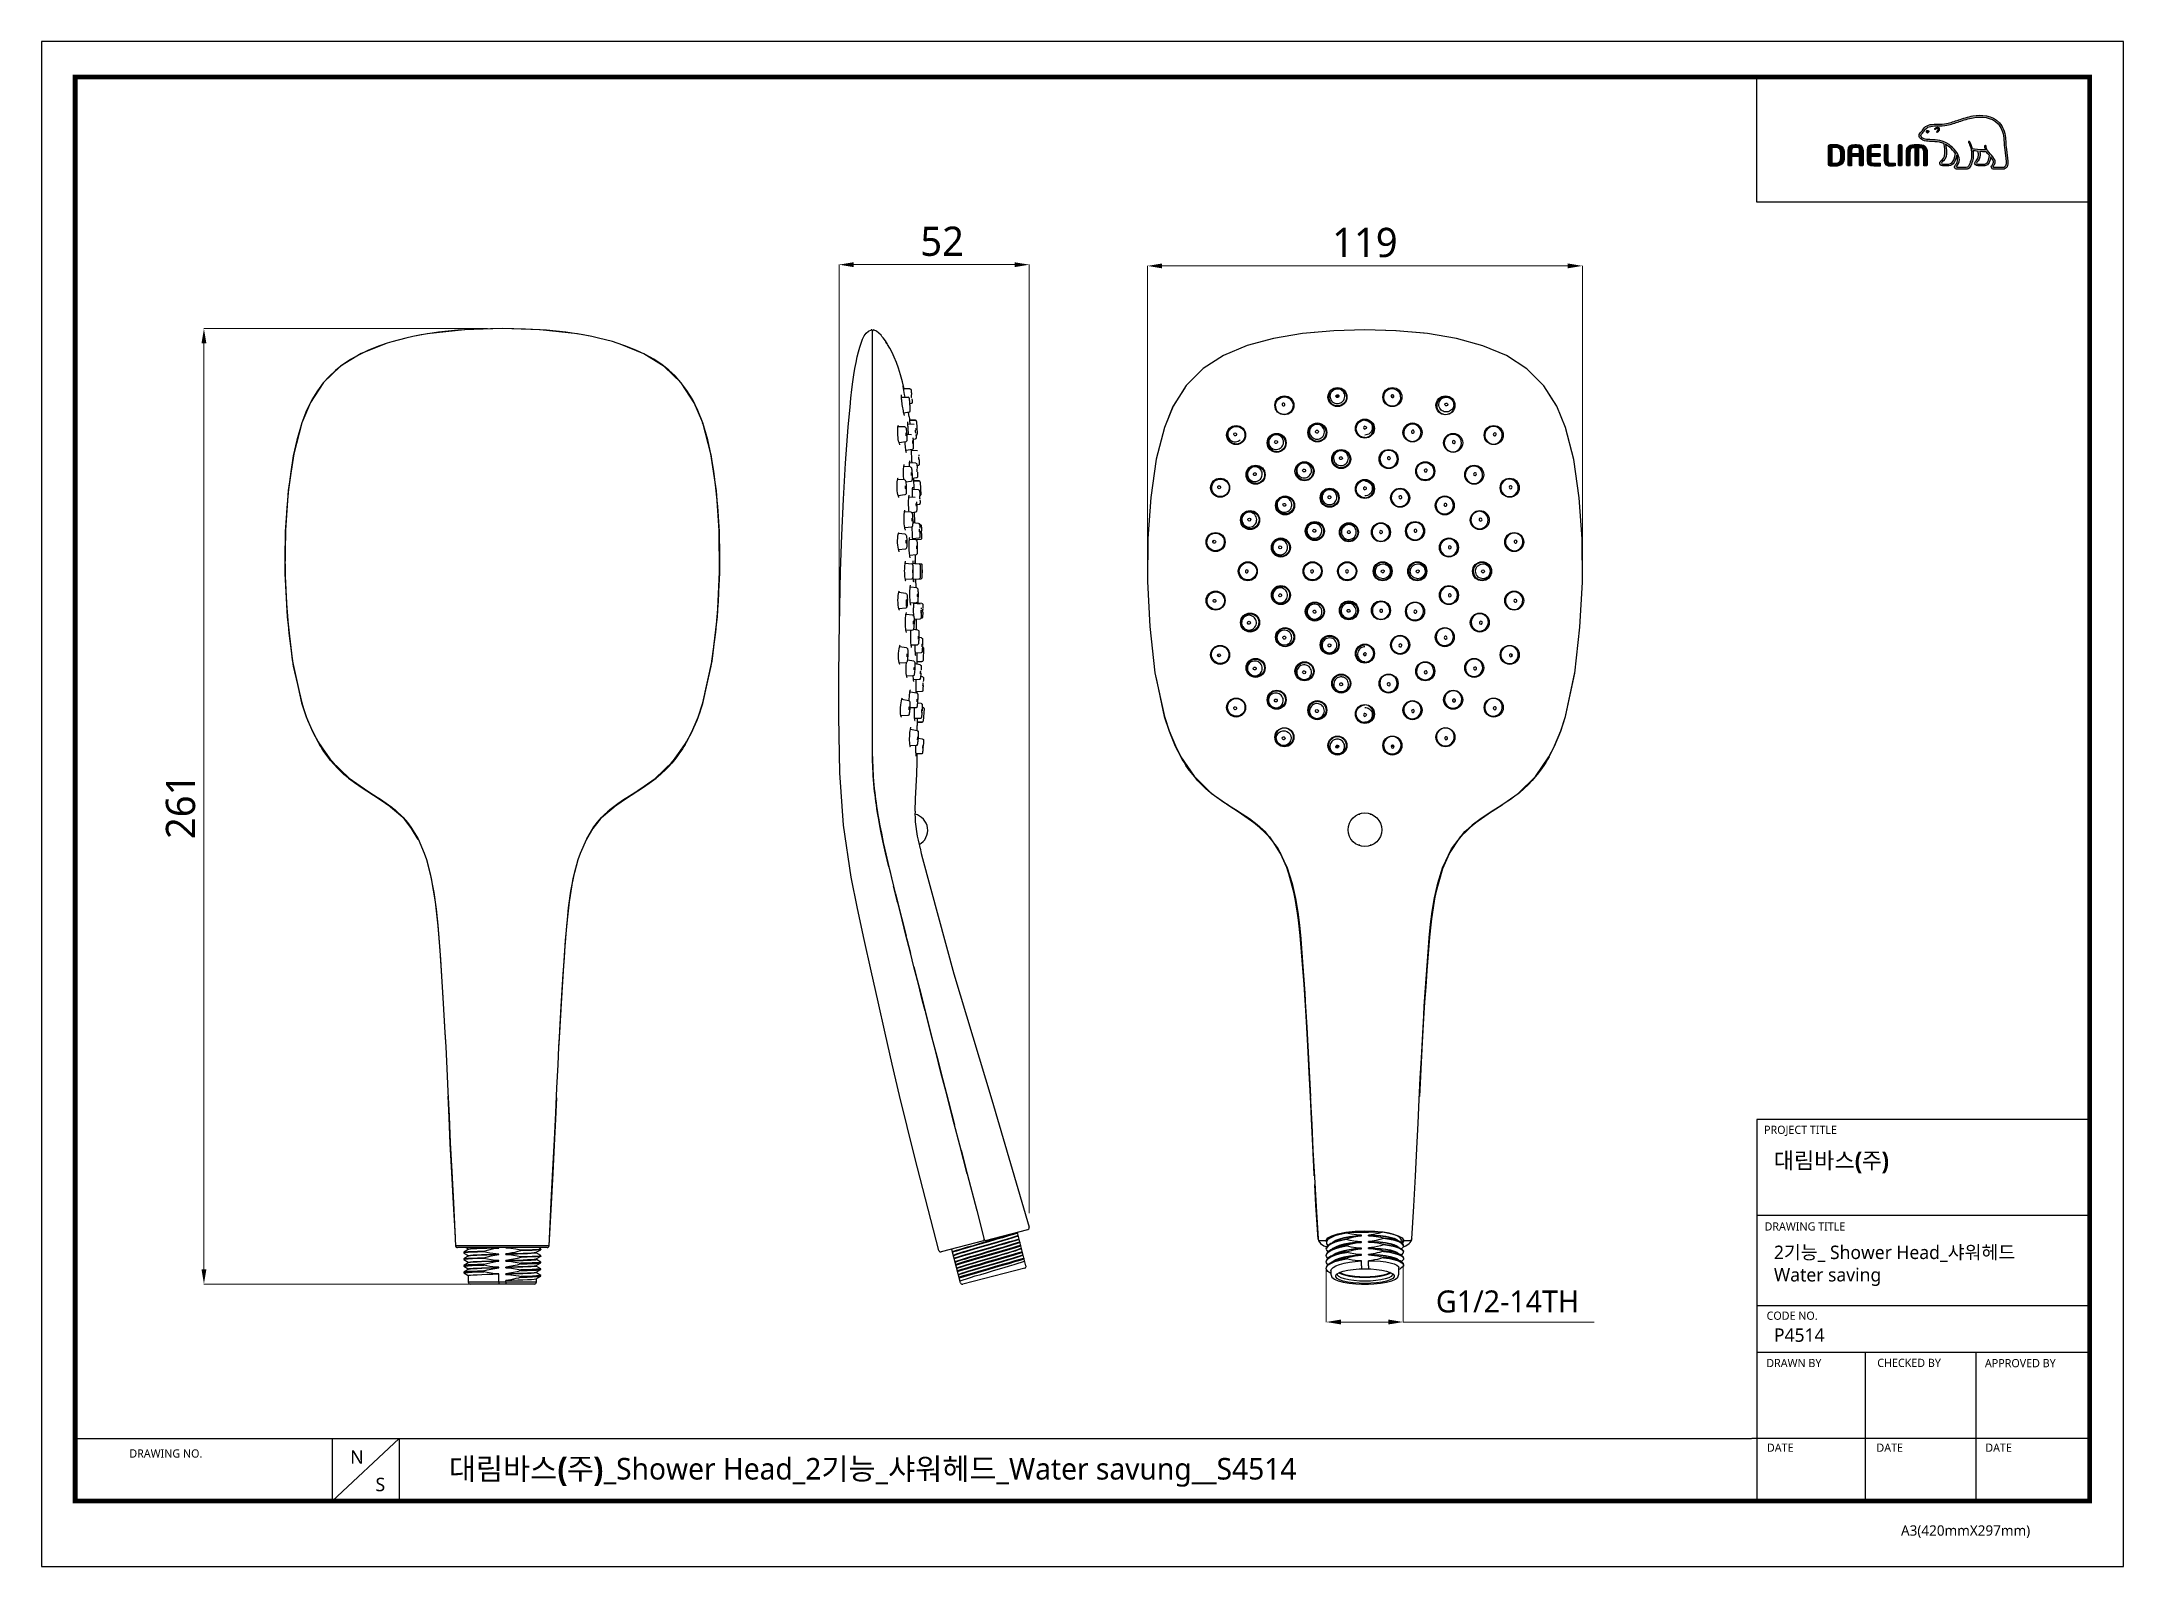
# Model space of a CAD drawing. Extents: x 0 to 1239, y 0 to 509.
# Drawn here: x 0 to 569, y 0 to 417 of the extents above; entities outside this region: 2.
import ezdxf

# ---------------------------------------------------------------- set-up
doc = ezdxf.new("R2010")
doc.units = 0
doc.header["$LTSCALE"] = 10
doc.header["$MEASUREMENT"] = 0
doc.header["$PDMODE"] = 3
doc.header["$PDSIZE"] = -10
doc.layers.get('0').update_dxf_attribs({"linetype": 'CONTINUOUS'})
doc.layers.get('DEFPOINTS').update_dxf_attribs({"linetype": 'CONTINUOUS'})
for name, color, linetype in [('02___PRT_ALL_AXES', 7, 'CONTINUOUS'), ('06___PRT_ALL_SURFS', 7, 'CONTINUOUS'), ('129-006_DXF_CONTINUOUS_LINE', 7, 'CONTINUOUS'), ('129-SWK_DXF_CONTINUOUS_LINE', 7, 'CONTINUOUS'), ('129-XWK_DXF_CONTINUOUS_LINE', 7, 'CONTINUOUS'), ('3_ALL_AXES', 7, 'CONTINUOUS'), ('6_ALL_SURFS', 7, 'CONTINUOUS'), ('7_ALL_FEATURES', 7, 'CONTINUOUS'), ('_BLACK_HOLE', 7, 'CONTINUOUS'), ('레이어 1', 7, 'CONTINUOUS')]:
    doc.layers.add(name, color=color, linetype=linetype)
doc.layers.add('dim', color=5, linetype='CONTINUOUS', lineweight=15)
doc.layers.add('치수선', color=7, linetype='CONTINUOUS', lineweight=25)
doc.styles.add('Daelim Dimension', font='')
doc.styles.get('Daelim Dimension').set_extended_font_data('NanumGothic')
doc.dimstyles.new('DEFAULT', dxfattribs={"dimscale": 2, "dimtxt": 2, "dimasz": 2, "dimexe": 0, "dimexo": 2, "dimgap": 1, "dimtad": 1, "dimdec": 1, "dimzin": 9, "dimdsep": 46, "dimtxsty": 'Daelim Dimension', "dimcen": 0.5, "dimclrd": 252, "dimclre": 252, "dimclrt": 3, "dimadec": 1, "dimazin": 0, "dimtfac": 1, "dimtdec": 1, "dimtix": 1, "dimtmove": 0, "dimatfit": 3, "dimfxl": 1, "dimtolj": 1, "dimtzin": 1, "dimlwd": 9, "dimlwe": 9, "dimarcsym": 0})
pattern_1 = [(270, (2582.467, 6293.42), (6.985, -1e-15), [5.08, -1.905]), (360, (2582.467, 6293.42), (2e-15, 6.985), [5.08, -1.905])]

msp = doc.modelspace()

# ---------------------------------------------------------------- texts
at = {"color": 5, "ltscale": 40, "style": 'Daelim Dimension'}
for s, height, p in [('PROJECT TITLE', 2.2443, (470.55, 118.2)), ('DRAWING TITLE', 2.2443, (470.69, 91.78)), ('CODE NO.', 2.244, (471.25, 67.39)), ('DRAWN BY', 2.244, (471.16, 54.45)), ('CHECKED BY', 2.244, (501.49, 54.49)), ('APPROVED BY', 2.2443, (530.9, 54.42)), ('DRAWING NO.', 2.2443, (23.97, 29.73)), ('DATE', 2.244, (471.34, 31.32)), ('DATE', 2.244, (501.25, 31.32)), ('DATE', 2.244, (531, 31.32)), ('A3(420mmX297mm)', 2.8325, (507.96, 8.39))]:
    msp.add_text(s, height=height, dxfattribs=at).set_placement(p)
at = {"attachment_point": 1, "style": 'Daelim Dimension'}
for s, insert, char_height, width in [('{\\fPretendard Variable SemiBold|b0|i0|c129|p2;\\C7;대림바스(주)}', (473.21, 113.13), 4.3995, 70.7091), ('P4514', (473.25, 65.05), 3.673, 61.8082), ('N', (84.33, 31.7), 3.67, 5.1257), ('S', (91.22, 24.22), 3.67, 5.1257)]:
    msp.add_mtext(s, dxfattribs=dict(at, insert=insert, char_height=char_height, width=width))
at = {"color": 7, "insert": (473.25, 87.66), "char_height": 3.6727, "width": 95.4601, "attachment_point": 1, "style": 'Daelim Dimension'}
msp.add_mtext('2기능_ Shower Head_샤워헤드\\PWater saving', dxfattribs=at)
at = {"color": 2, "insert": (111.24, 29.63), "char_height": 5.90259, "width": 333.3783, "attachment_point": 1, "style": 'Daelim Dimension'}
msp.add_mtext('{\\fPretendard Variable SemiBold|b0|i0|c129|p2;대림바스(주)}_Shower Head_2{\\fGulim|b0|i0|c129|p50;기능}_{\\fGulim|b0|i0|c129|p50;샤워헤드}_Water savung__S4514', dxfattribs=at)

# ---------------------------------------------------------------- blocks, each defined once
blk = doc.blocks.new('*D3')
at = {"color": 5, "linetype": 'ByBlock', "lineweight": 9, "ltscale": 0.5, "transparency": 16777216}
for p, q in [((350.96, 81.53), (350.96, 66.78)), ((371.95, 82.64), (371.95, 66.78)), ((354.96, 66.78), (367.95, 66.78)), ((371.95, 66.78), (424.16, 66.78))]:
    blk.add_line(p, q, dxfattribs=at)
at = {"color": 5, "ltscale": 0.5, "transparency": 16777216}
for points in [[(354.96, 67.45), (354.96, 66.12), (350.96, 66.78)], [(367.95, 67.45), (367.95, 66.12), (371.95, 66.78)]]:
    blk.add_solid(points, dxfattribs=at)
at = {"layer": 'DEFPOINTS', "color": 0, "ltscale": 0.5, "transparency": 16777216}
for p in [(350.96, 85.53), (371.95, 86.64), (371.95, 66.78)]:
    blk.add_point(p, dxfattribs=at)
at = {"color": 2, "ltscale": 0.5, "transparency": 16777216, "insert": (400.47, 72.37), "char_height": 6, "attachment_point": 5, "style": 'Daelim Dimension'}
blk.add_mtext('\\A1;G1/2-14TH', dxfattribs=at)
blk = doc.blocks.new('*D4')
at = {"layer": 'DEFPOINTS', "color": 0, "ltscale": 50, "transparency": 16777216}
for p in [(420.92, 355.41), (302.1, 269.12), (420.92, 268.99)]:
    blk.add_point(p, dxfattribs=at)
at = {"layer": 'dim', "color": 5, "lineweight": 9, "ltscale": 50, "transparency": 16777216}
for p, q in [((302.1, 273.12), (302.1, 355.41)), ((306.1, 355.41), (416.92, 355.41)), ((420.92, 272.99), (420.92, 355.41))]:
    blk.add_line(p, q, dxfattribs=at)
at = {"layer": 'dim', "color": 5, "ltscale": 50, "transparency": 16777216}
for points in [[(306.1, 356.08), (306.1, 354.75), (302.1, 355.41)], [(416.92, 356.08), (416.92, 354.75), (420.92, 355.41)]]:
    blk.add_solid(points, dxfattribs=at)
at = {"layer": 'dim', "color": 7, "ltscale": 50, "transparency": 16777216, "insert": (361.51, 361.77), "char_height": 8, "attachment_point": 5, "style": 'Daelim Dimension'}
blk.add_mtext('\\A1;119', dxfattribs=at)
blk = doc.blocks.new('*D5')
at = {"color": 5, "linetype": 'ByBlock', "lineweight": 9, "ltscale": 0.5, "transparency": 16777216}
for p, q in [((121.85, 338.28), (44.34, 338.28)), ((44.34, 334.28), (44.34, 81.14)), ((121.85, 77.14), (44.34, 77.14))]:
    blk.add_line(p, q, dxfattribs=at)
at = {"color": 5, "ltscale": 0.5, "transparency": 16777216}
for points in [[(43.68, 334.28), (45.01, 334.28), (44.34, 338.28)], [(43.68, 81.14), (45.01, 81.14), (44.34, 77.14)]]:
    blk.add_solid(points, dxfattribs=at)
at = {"layer": 'DEFPOINTS', "color": 0, "ltscale": 0.5, "transparency": 16777216}
for p in [(125.85, 338.28), (44.34, 77.14), (125.85, 77.14)]:
    blk.add_point(p, dxfattribs=at)
at = {"color": 7, "ltscale": 0.5, "transparency": 16777216, "insert": (37.99, 207.71), "char_height": 8, "attachment_point": 5, "rotation": 90, "style": 'Daelim Dimension'}
blk.add_mtext('\\A1;261', dxfattribs=at)
blk = doc.blocks.new('*D6')
at = {"color": 5, "linetype": 'ByBlock', "lineweight": 9, "ltscale": 0.5, "transparency": 16777216}
for p, q in [((217.84, 251.27), (217.84, 355.75)), ((265.8, 355.75), (221.84, 355.75)), ((269.8, 96.57), (269.8, 355.75))]:
    blk.add_line(p, q, dxfattribs=at)
at = {"color": 5, "ltscale": 0.5, "transparency": 16777216}
for points in [[(221.84, 356.41), (221.84, 355.08), (217.84, 355.75)], [(265.8, 356.41), (265.8, 355.08), (269.8, 355.75)]]:
    blk.add_solid(points, dxfattribs=at)
at = {"layer": 'DEFPOINTS', "color": 0, "ltscale": 0.5, "transparency": 16777216}
for p in [(217.84, 355.75), (217.84, 247.27), (269.8, 92.57)]:
    blk.add_point(p, dxfattribs=at)
at = {"color": 7, "ltscale": 0.5, "transparency": 16777216, "insert": (246.01, 362.1), "char_height": 8, "attachment_point": 5, "style": 'Daelim Dimension'}
blk.add_mtext('\\A1;52', dxfattribs=at)

# ---------------------------------------------------------------- dimensions: what is measured, and where the dimension line sits
at = {"ltscale": 0.5}
dim = msp.add_linear_dim(base=(217.84, 355.75), p1=(269.8, 92.57), p2=(217.84, 247.27), dimstyle='DEFAULT', override={"dimtxt": 4, "dimclrd": 5, "dimclre": 5, "dimclrt": 7, "dimfxl": 1.25, "dimarcsym": 1}, dxfattribs=at)
dim.commit()
dim.dimension.update_dxf_attribs({"geometry": '*D6', "text_midpoint": (246.01, 355.75), "dimtype": 160})
dim = msp.add_linear_dim(base=(44.34, 77.14), p1=(125.85, 338.28), p2=(125.85, 77.14), angle=90, dimstyle='DEFAULT', override={"dimtxt": 4, "dimdec": 0, "dimclrd": 5, "dimclre": 5, "dimclrt": 7, "dimfxl": 1.25, "dimarcsym": 1}, dxfattribs=at)
dim.commit()
dim.dimension.update_dxf_attribs({"geometry": '*D5', "text_midpoint": (37.99, 207.71)})
dim = msp.add_linear_dim(base=(371.95, 66.78), p1=(350.96, 85.53), p2=(371.95, 86.64), text='G1/2-14TH', dimstyle='DEFAULT', override={"dimtxt": 3, "dimclrd": 5, "dimclre": 5, "dimclrt": 2, "dimfxl": 1.25, "dimarcsym": 1}, dxfattribs=at)
dim.commit()
dim.dimension.update_dxf_attribs({"geometry": '*D3', "text_midpoint": (400.47, 66.78), "dimtype": 160})
at = {"layer": 'dim', "color": 0, "ltscale": 50}
dim = msp.add_linear_dim(base=(420.92, 355.41), p1=(302.1, 269.12), p2=(420.92, 268.99), angle=180, dimstyle='DEFAULT', override={"dimtxt": 4, "dimdec": 0, "dimclrd": 5, "dimclre": 5, "dimclrt": 7}, dxfattribs=at)
dim.commit()
dim.dimension.update_dxf_attribs({"geometry": '*D4', "text_midpoint": (361.51, 361.77)})

# ---------------------------------------------------------------- hatches: boundary and pattern name
at = {"layer": '레이어 1'}
h = msp.add_hatch(color=5, dxfattribs=at)
h.dxf.hatch_style = 1
edge = h.paths.add_edge_path(flags=16)
edge.add_spline(control_points=[(536.37, 382.57), (536.14, 382.31), (535.84, 382.31), (535.82, 382.31), (535.82, 382.31), (533.42, 382.31), (533.42, 382.31), (533.34, 382.31), (533.27, 382.33), (533.22, 382.37), (533.19, 382.41), (533.17, 382.46), (533.17, 382.53), (533.17, 382.66), (533.27, 382.79), (533.37, 382.92), (533.47, 383.05), (533.56, 383.16), (533.62, 383.31), (533.75, 383.66), (533.73, 384.04), (533.58, 384.37), (533.29, 384.97), (532.87, 385.45), (532.47, 385.9), (532.47, 385.9), (532.33, 386.05), (532.33, 386.05), (531.8, 386.65), (531.25, 387.26), (531.21, 388.08), (531.2, 388.25), (531.12, 388.35), (531.02, 388.34), (531.02, 388.34), (530.86, 388.27), (530.86, 388.27), (530.82, 388.22), (530.79, 388.15), (530.79, 388.07), (530.79, 388.07), (530.79, 388.04), (530.79, 388.04), (530.82, 387.75), (530.89, 387.45), (531.01, 387.15), (531.01, 387.15), (531.02, 387.12), (531.02, 387.12), (531.02, 387.12), (530.99, 387.11), (530.99, 387.11), (529.45, 387.05), (527.94, 387.34), (527.5, 387.45), (527.22, 388.55), (526.78, 389.28), (526.76, 389.31), (526.73, 389.37), (526.67, 389.42), (526.62, 389.43), (526.62, 389.43), (526.49, 389.41), (526.47, 389.41), (526.46, 389.39), (526.44, 389.36), (526.39, 389.3), (526.39, 389.3), (526.38, 389.24), (526.38, 389.24), (526.38, 389.24), (526.42, 389.1), (526.42, 389.1), (526.46, 389.04), (527.25, 387.65), (527.25, 385.82), (527.25, 384.69), (526.95, 383.62), (526.36, 382.64), (526.22, 382.41), (526.04, 382.31), (525.76, 382.31), (525.76, 382.31), (523.4, 382.31), (523.4, 382.31), (523.32, 382.31), (523.16, 382.36), (523.16, 382.53), (523.16, 382.63), (523.24, 382.78), (523.39, 382.94), (524.38, 384.04), (523.81, 385.76), (522.86, 386.89), (521.95, 387.97), (520.46, 389.35), (518.55, 389.69), (517.87, 389.8), (516.75, 389.87), (515.85, 389.92), (515.85, 389.92), (514.94, 389.98), (514.94, 389.98), (514.48, 390.01), (513.71, 390.3), (513.47, 390.75), (513.37, 390.93), (513.38, 391.12), (513.51, 391.33), (513.59, 391.46), (513.69, 391.57), (513.83, 391.71), (513.98, 391.86), (514.13, 392.02), (514.25, 392.22), (514.25, 392.22), (514.29, 392.29), (514.29, 392.29), (514.74, 393.16), (515.68, 393.62), (517.08, 393.66), (517.08, 393.66), (517.87, 393.67), (517.87, 393.67), (518.74, 393.67), (519.72, 393.68), (520.53, 393.85), (521.67, 394.09), (522.81, 394.48), (523.81, 394.83), (523.81, 394.83), (523.84, 394.84), (523.84, 394.84), (525.09, 395.26), (526.37, 395.7), (527.69, 395.92), (529.79, 396.26), (532.68, 396.25), (534.49, 394.21), (535.33, 393.27), (535.85, 391.97), (536.03, 390.35), (536.03, 390.35), (536.02, 390.36), (536.02, 390.36), (536.03, 390.33), (536.04, 390.15), (536.12, 389.12), (536.14, 388.62), (536.16, 388.11), (536.29, 387.16), (536.29, 387.16), (536.66, 383.99), (536.66, 383.99), (536.66, 383.99), (536.68, 383.6), (536.68, 383.6), (536.68, 383.15), (536.58, 382.8), (536.37, 382.57)], knot_values=[0, 0, 0, 0, 1, 1, 1, 2, 2, 2, 3, 3, 3, 4, 4, 4, 5, 5, 5, 6, 6, 6, 7, 7, 7, 8, 8, 8, 9, 9, 9, 10, 10, 10, 11, 11, 11, 12, 12, 12, 13, 13, 13, 14, 14, 14, 15, 15, 15, 16, 16, 16, 17, 17, 17, 18, 18, 18, 19, 19, 19, 20, 20, 20, 21, 21, 21, 22, 22, 22, 23, 23, 23, 24, 24, 24, 25, 25, 25, 26, 26, 26, 27, 27, 27, 28, 28, 28, 29, 29, 29, 30, 30, 30, 31, 31, 31, 32, 32, 32, 33, 33, 33, 34, 34, 34, 35, 35, 35, 36, 36, 36, 37, 37, 37, 38, 38, 38, 39, 39, 39, 40, 40, 40, 41, 41, 41, 42, 42, 42, 43, 43, 43, 44, 44, 44, 45, 45, 45, 46, 46, 46, 47, 47, 47, 48, 48, 48, 49, 49, 49, 50, 50, 50, 51, 51, 51, 52, 52, 52, 53, 53, 53, 53], degree=3, periodic=0)
edge = h.paths.add_edge_path(flags=16)
edge.add_spline(control_points=[(530.83, 383.26), (530.83, 383.26), (528.87, 383.26), (528.87, 383.26), (528.73, 383.26), (528.61, 383.37), (528.61, 383.52), (528.61, 383.62), (528.7, 383.76), (528.79, 383.85), (529.18, 384.23), (529.59, 384.75), (529.59, 385.75), (529.59, 385.75), (529.57, 386.2), (529.57, 386.2), (529.57, 386.2), (529.49, 386.64), (529.49, 386.64), (529.49, 386.64), (529.49, 386.67), (529.49, 386.67), (529.49, 386.67), (529.52, 386.67), (529.52, 386.67), (529.88, 386.64), (530.59, 386.6), (531.27, 386.63), (531.44, 386.36), (531.72, 386.01), (532.12, 385.54), (532.11, 385.31), (531.91, 383.26), (530.83, 383.26)], knot_values=[0, 0, 0, 0, 1, 1, 1, 2, 2, 2, 3, 3, 3, 4, 4, 4, 5, 5, 5, 6, 6, 6, 7, 7, 7, 8, 8, 8, 9, 9, 9, 10, 10, 10, 11, 11, 11, 11], degree=3, periodic=0)
edge = h.paths.add_edge_path(flags=16)
edge.add_spline(control_points=[(521.01, 383.26), (521.01, 383.26), (519.29, 383.26), (519.29, 383.26), (519.16, 383.26), (519.02, 383.37), (519.02, 383.52), (519.02, 383.62), (519.1, 383.74), (519.25, 383.85), (519.68, 384.2), (520.34, 384.72), (520.41, 386.17), (520.41, 386.17), (520.42, 386.56), (520.42, 386.56), (520.42, 387.18), (520.28, 387.92), (520.15, 388.59), (520.15, 388.59), (520.13, 388.65), (520.13, 388.65), (520.13, 388.65), (520.18, 388.61), (520.18, 388.61), (520.44, 388.45), (521.84, 387.5), (522.84, 386.1), (522.75, 385.43), (522.38, 383.26), (521.01, 383.26)], knot_values=[0, 0, 0, 0, 1, 1, 1, 2, 2, 2, 3, 3, 3, 4, 4, 4, 5, 5, 5, 6, 6, 6, 7, 7, 7, 8, 8, 8, 9, 9, 9, 10, 10, 10, 10], degree=3, periodic=0)
edge = h.paths.add_edge_path()
edge.add_spline(control_points=[(537.14, 384.04), (537.14, 384.04), (536.78, 387.23), (536.78, 387.23), (536.64, 388.18), (536.63, 388.69), (536.61, 389.14), (536.61, 389.14), (536.52, 390.4), (536.52, 390.4), (536.33, 392.12), (535.77, 393.52), (534.86, 394.53), (532.9, 396.74), (529.83, 396.76), (527.61, 396.4), (526.24, 396.17), (524.94, 395.72), (523.67, 395.29), (523.67, 395.29), (523.63, 395.28), (523.63, 395.28), (522.65, 394.94), (521.53, 394.56), (520.43, 394.32), (519.67, 394.16), (518.73, 394.16), (517.89, 394.15), (517.89, 394.15), (517.07, 394.14), (517.07, 394.14), (515.48, 394.1), (514.4, 393.55), (513.85, 392.51), (513.85, 392.51), (513.83, 392.46), (513.83, 392.46), (513.74, 392.31), (513.6, 392.17), (513.48, 392.05), (513.35, 391.92), (513.2, 391.77), (513.09, 391.57), (512.98, 391.38), (512.92, 391.18), (512.92, 390.99), (512.92, 390.83), (512.96, 390.67), (513.04, 390.52), (513.38, 389.88), (514.34, 389.54), (514.91, 389.5), (514.91, 389.5), (515.76, 389.44), (515.78, 389.44), (516.63, 389.39), (517.78, 389.33), (518.46, 389.21), (518.86, 389.14), (519.3, 389), (519.72, 388.8), (519.75, 388.69), (519.96, 387.74), (519.96, 386.56), (519.96, 386.56), (519.95, 386.19), (519.95, 386.19), (519.89, 384.95), (519.35, 384.52), (518.96, 384.2), (518.92, 384.17), (518.56, 383.88), (518.54, 383.53), (518.52, 383.33), (518.58, 383.15), (518.7, 383.02), (518.83, 382.87), (519.03, 382.8), (519.29, 382.8), (519.29, 382.8), (521.01, 382.8), (521.01, 382.8), (522.29, 382.8), (522.93, 384.19), (523.12, 385.48), (523.12, 385.48), (523.13, 385.67), (523.13, 385.67), (523.13, 385.67), (523.18, 385.58), (523.18, 385.58), (523.34, 385.21), (523.44, 384.77), (523.44, 384.44), (523.44, 383.98), (523.3, 383.57), (523.03, 383.27), (522.96, 383.2), (522.61, 382.84), (522.61, 382.49), (522.61, 382.49), (522.62, 382.43), (522.62, 382.43), (522.67, 382.01), (523.01, 381.82), (523.32, 381.82), (523.32, 381.82), (525.76, 381.82), (525.76, 381.82), (526.2, 381.82), (526.56, 382.02), (526.78, 382.39), (527.4, 383.43), (527.72, 384.55), (527.72, 385.72), (527.72, 386.09), (527.68, 386.48), (527.62, 386.89), (527.62, 386.89), (527.61, 386.92), (527.61, 386.92), (527.61, 386.92), (527.64, 386.91), (527.64, 386.91), (527.94, 386.86), (528.41, 386.78), (528.99, 386.71), (528.99, 386.71), (529.01, 386.71), (529.01, 386.71), (529.01, 386.71), (529.09, 386.26), (529.09, 386.26), (529.09, 386.26), (529.1, 386.16), (529.1, 386.15), (529.1, 386.15), (529.13, 385.76), (529.13, 385.76), (529.13, 384.81), (528.7, 384.4), (528.46, 384.17), (528.46, 384.17), (528.14, 383.84), (528.1, 383.55), (528.1, 383.55), (528.09, 383.46), (528.09, 383.46), (528.09, 383.37), (528.12, 383.19), (528.28, 383.02), (528.42, 382.88), (528.64, 382.8), (528.93, 382.8), (528.93, 382.8), (530.83, 382.8), (530.83, 382.8), (531.98, 382.8), (532.33, 384.27), (532.47, 385.09), (532.47, 385.09), (532.48, 385.18), (532.48, 385.18), (532.48, 385.18), (532.52, 385.12), (532.52, 385.12), (532.79, 384.78), (533.02, 384.4), (533.14, 384.16), (533.19, 384.04), (533.23, 383.9), (533.23, 383.77), (533.23, 383.77), (533.18, 383.49), (533.18, 383.49), (533.14, 383.34), (533.04, 383.21), (532.94, 383.07), (532.79, 382.88), (532.64, 382.69), (532.64, 382.45), (532.64, 382.45), (532.65, 382.31), (532.65, 382.31), (532.72, 382), (532.98, 381.82), (533.38, 381.82), (533.38, 381.82), (535.82, 381.82), (535.82, 381.82), (535.88, 381.82), (536.35, 381.83), (536.73, 382.24), (537.03, 382.56), (537.17, 383.01), (537.17, 383.6), (537.17, 383.6), (537.14, 384.03), (537.14, 384.04)], knot_values=[0, 0, 0, 0, 1, 1, 1, 2, 2, 2, 3, 3, 3, 4, 4, 4, 5, 5, 5, 6, 6, 6, 7, 7, 7, 8, 8, 8, 9, 9, 9, 10, 10, 10, 11, 11, 11, 12, 12, 12, 13, 13, 13, 14, 14, 14, 15, 15, 15, 16, 16, 16, 17, 17, 17, 18, 18, 18, 19, 19, 19, 20, 20, 20, 21, 21, 21, 22, 22, 22, 23, 23, 23, 24, 24, 24, 25, 25, 25, 26, 26, 26, 27, 27, 27, 28, 28, 28, 29, 29, 29, 30, 30, 30, 31, 31, 31, 32, 32, 32, 33, 33, 33, 34, 34, 34, 35, 35, 35, 36, 36, 36, 37, 37, 37, 38, 38, 38, 39, 39, 39, 40, 40, 40, 41, 41, 41, 42, 42, 42, 43, 43, 43, 44, 44, 44, 45, 45, 45, 46, 46, 46, 47, 47, 47, 48, 48, 48, 49, 49, 49, 50, 50, 50, 51, 51, 51, 52, 52, 52, 53, 53, 53, 54, 54, 54, 55, 55, 55, 56, 56, 56, 57, 57, 57, 58, 58, 58, 59, 59, 59, 60, 60, 60, 61, 61, 61, 62, 62, 62, 63, 63, 63, 64, 64, 64, 65, 65, 65, 66, 66, 66, 66], degree=3, periodic=0)
edge = h.paths.add_edge_path(flags=0)
edge.add_spline(control_points=[(514.87, 392.28), (514.87, 392.28), (515.23, 392.44), (515.67, 392.27), (515.67, 392.27), (515.72, 392.25), (515.65, 392.15), (515.44, 391.86), (515.23, 391.8), (515.23, 391.8), (515.23, 391.8), (515.07, 391.75), (514.99, 391.85), (514.81, 392.05), (514.81, 392.17), (514.81, 392.17), (514.81, 392.17), (514.79, 392.26), (514.87, 392.28)], knot_values=[0, 0, 0, 0, 1, 1, 1, 2, 2, 2, 3, 3, 3, 4, 4, 4, 5, 5, 5, 6, 6, 6, 6], degree=3, periodic=0)
edge = h.paths.add_edge_path(flags=0)
edge.add_spline(control_points=[(517.22, 392.94), (517.17, 392.88), (517.16, 392.78), (517.22, 392.73), (517.27, 392.68), (517.37, 392.69), (517.42, 392.75), (517.45, 392.78), (517.74, 393.13), (517.99, 392.95), (518.09, 392.88), (518.12, 392.79), (518.11, 392.67), (518.09, 392.48), (517.92, 392.26), (517.8, 392.18), (517.74, 392.14), (517.69, 392.05), (517.72, 391.98), (517.76, 391.91), (517.84, 391.89), (517.91, 391.93), (518.12, 392.03), (518.39, 392.36), (518.43, 392.68), (518.45, 392.9), (518.35, 393.08), (518.18, 393.2), (517.8, 393.46), (517.38, 393.11), (517.22, 392.94)], knot_values=[0, 0, 0, 0, 1, 1, 1, 2, 2, 2, 3, 3, 3, 4, 4, 4, 5, 5, 5, 6, 6, 6, 7, 7, 7, 8, 8, 8, 9, 9, 9, 10, 10, 10, 10], degree=3, periodic=0)
edge = h.paths.add_edge_path(flags=0)
edge.add_spline(control_points=[(517.17, 392.68), (517.17, 392.68), (517.17, 392.68), (517.17, 392.68), (517.17, 392.68), (517.17, 392.68), (517.17, 392.68)], knot_values=[0, 0, 0, 0, 1, 1, 1, 2, 2, 2, 2], degree=3, periodic=0)
h = msp.add_hatch(color=5, dxfattribs=at)
h.dxf.hatch_style = 2
edge = h.paths.add_edge_path()
edge.add_spline(control_points=[(514.87, 392.28), (514.87, 392.28), (515.23, 392.44), (515.67, 392.27), (515.67, 392.27), (515.72, 392.25), (515.65, 392.15), (515.44, 391.86), (515.23, 391.8), (515.23, 391.8), (515.23, 391.8), (515.07, 391.75), (514.99, 391.85), (514.81, 392.05), (514.81, 392.17), (514.81, 392.17), (514.81, 392.17), (514.79, 392.26), (514.87, 392.28)], knot_values=[0, 0, 0, 0, 1, 1, 1, 2, 2, 2, 3, 3, 3, 4, 4, 4, 5, 5, 5, 6, 6, 6, 6], degree=3, periodic=0)
h = msp.add_hatch(color=5, dxfattribs=at)
h.dxf.hatch_style = 2
edge = h.paths.add_edge_path()
edge.add_spline(control_points=[(517.22, 392.94), (517.17, 392.88), (517.16, 392.78), (517.22, 392.73), (517.27, 392.68), (517.37, 392.69), (517.42, 392.75), (517.45, 392.78), (517.74, 393.13), (517.99, 392.95), (518.09, 392.88), (518.12, 392.79), (518.11, 392.67), (518.09, 392.48), (517.92, 392.26), (517.8, 392.18), (517.74, 392.14), (517.69, 392.05), (517.72, 391.98), (517.76, 391.91), (517.84, 391.89), (517.91, 391.93), (518.12, 392.03), (518.39, 392.36), (518.43, 392.68), (518.45, 392.9), (518.35, 393.08), (518.18, 393.2), (517.8, 393.46), (517.38, 393.11), (517.22, 392.94)], knot_values=[0, 0, 0, 0, 1, 1, 1, 2, 2, 2, 3, 3, 3, 4, 4, 4, 5, 5, 5, 6, 6, 6, 7, 7, 7, 8, 8, 8, 9, 9, 9, 10, 10, 10, 10], degree=3, periodic=0)
h = msp.add_hatch(color=5, dxfattribs=at)
h.dxf.hatch_style = 2
edge = h.paths.add_edge_path()
edge.add_spline(control_points=[(491.56, 385.12), (491.56, 384.01), (491.05, 383.47), (490, 383.47), (490, 383.47), (489.29, 383.48), (489.1, 383.48), (489.1, 383.48), (489.1, 387.76), (489.1, 387.76), (489.47, 387.79), (490, 387.8), (490, 387.8), (491.08, 387.8), (491.56, 387.29), (491.56, 386.14), (491.56, 386.14), (491.56, 385.12), (491.56, 385.12)], knot_values=[0, 0, 0, 0, 1, 1, 1, 2, 2, 2, 3, 3, 3, 4, 4, 4, 5, 5, 5, 6, 6, 6, 6], degree=3, periodic=0)
edge = h.paths.add_edge_path()
edge.add_spline(control_points=[(490, 388.6), (489.42, 388.6), (488.67, 388.57), (488.42, 388.53), (488.26, 388.5), (488.17, 388.39), (488.17, 388.23), (488.17, 388.23), (488.17, 383.03), (488.17, 383.03), (488.17, 382.87), (488.27, 382.76), (488.43, 382.74), (488.66, 382.7), (489.41, 382.66), (490, 382.66), (491.62, 382.66), (492.48, 383.51), (492.48, 385.12), (492.48, 385.12), (492.48, 386.14), (492.48, 386.14), (492.48, 387.75), (491.62, 388.6), (490, 388.6)], knot_values=[0, 0, 0, 0, 1, 1, 1, 2, 2, 2, 3, 3, 3, 4, 4, 4, 5, 5, 5, 6, 6, 6, 7, 7, 7, 8, 8, 8, 8], degree=3, periodic=0)
h = msp.add_hatch(color=5, dxfattribs=at)
h.dxf.hatch_style = 2
edge = h.paths.add_edge_path()
edge.add_spline(control_points=[(496.67, 386.15), (496.67, 386.15), (494.48, 386.15), (494.48, 386.15), (494.48, 386.23), (494.48, 386.93), (494.48, 386.93), (494.48, 387.66), (494.7, 387.78), (495.35, 387.78), (495.35, 387.78), (495.8, 387.78), (495.8, 387.78), (496.45, 387.78), (496.67, 387.66), (496.67, 386.93), (496.67, 386.93), (496.67, 386.23), (496.67, 386.15)], knot_values=[0, 0, 0, 0, 1, 1, 1, 2, 2, 2, 3, 3, 3, 4, 4, 4, 5, 5, 5, 6, 6, 6, 6], degree=3, periodic=0)
edge = h.paths.add_edge_path()
edge.add_spline(control_points=[(495.8, 388.6), (495.8, 388.6), (495.35, 388.6), (495.35, 388.6), (494.11, 388.6), (493.55, 388.09), (493.55, 386.93), (493.55, 386.93), (493.55, 382.97), (493.55, 382.97), (493.55, 382.83), (493.67, 382.72), (493.8, 382.72), (493.8, 382.72), (494.23, 382.72), (494.23, 382.72), (494.39, 382.72), (494.48, 382.85), (494.48, 382.97), (494.48, 382.97), (494.48, 385.25), (494.48, 385.34), (494.48, 385.34), (496.67, 385.34), (496.67, 385.34), (496.67, 385.25), (496.67, 382.97), (496.67, 382.97), (496.67, 382.83), (496.78, 382.72), (496.92, 382.72), (496.92, 382.72), (497.34, 382.72), (497.34, 382.72), (497.49, 382.72), (497.59, 382.85), (497.59, 382.97), (497.59, 382.97), (497.59, 386.93), (497.59, 386.93), (497.59, 388.09), (497.04, 388.6), (495.8, 388.6)], knot_values=[0, 0, 0, 0, 1, 1, 1, 2, 2, 2, 3, 3, 3, 4, 4, 4, 5, 5, 5, 6, 6, 6, 7, 7, 7, 8, 8, 8, 9, 9, 9, 10, 10, 10, 11, 11, 11, 12, 12, 12, 13, 13, 13, 14, 14, 14, 14], degree=3, periodic=0)
h = msp.add_hatch(color=5, dxfattribs=at)
h.dxf.hatch_style = 2
edge = h.paths.add_edge_path()
edge.add_spline(control_points=[(498.77, 387.09), (498.77, 387.09), (498.77, 384.18), (498.77, 384.18), (498.77, 383.16), (499.35, 382.66), (500.55, 382.66), (501.08, 382.66), (501.8, 382.67), (502.09, 382.7), (502.08, 382.7), (502.23, 382.71), (502.23, 382.71), (502.23, 382.71), (502.27, 382.72), (502.27, 382.72), (502.27, 382.72), (502.27, 383.5), (502.27, 383.5), (502.27, 383.5), (500.56, 383.5), (500.56, 383.5), (499.7, 383.5), (499.7, 383.74), (499.7, 384.18), (499.7, 384.18), (499.7, 385.26), (499.7, 385.34), (499.79, 385.34), (502, 385.34), (502, 385.34), (502.14, 385.34), (502.26, 385.46), (502.26, 385.6), (502.26, 385.6), (502.26, 385.89), (502.26, 385.89), (502.26, 386.03), (502.14, 386.14), (502, 386.14), (502, 386.14), (499.79, 386.14), (499.7, 386.14), (499.7, 386.23), (499.7, 387.09), (499.7, 387.09), (499.7, 387.53), (499.7, 387.77), (500.56, 387.77), (500.56, 387.77), (502.27, 387.76), (502.27, 387.76), (502.27, 387.76), (502.27, 388.54), (502.27, 388.54), (502.27, 388.54), (502.08, 388.56), (502.08, 388.56), (501.75, 388.59), (500.98, 388.6), (500.55, 388.6), (499.35, 388.6), (498.77, 388.11), (498.77, 387.09)], knot_values=[0, 0, 0, 0, 1, 1, 1, 2, 2, 2, 3, 3, 3, 4, 4, 4, 5, 5, 5, 6, 6, 6, 7, 7, 7, 8, 8, 8, 9, 9, 9, 10, 10, 10, 11, 11, 11, 12, 12, 12, 13, 13, 13, 14, 14, 14, 15, 15, 15, 16, 16, 16, 17, 17, 17, 18, 18, 18, 19, 19, 19, 20, 20, 20, 21, 21, 21, 21], degree=3, periodic=0)
h = msp.add_hatch(color=5, dxfattribs=at)
h.dxf.hatch_style = 2
edge = h.paths.add_edge_path()
edge.add_spline(control_points=[(503.75, 388.55), (503.61, 388.55), (503.49, 388.43), (503.49, 388.29), (503.49, 388.29), (503.49, 384.18), (503.49, 384.18), (503.49, 382.84), (504.4, 382.66), (505.2, 382.66), (505.78, 382.66), (505.93, 382.69), (506.11, 382.72), (506.11, 382.72), (506.21, 382.73), (506.21, 382.73), (506.21, 382.73), (506.34, 382.75), (506.34, 382.75), (506.34, 382.75), (506.38, 382.76), (506.38, 382.76), (506.38, 382.76), (506.38, 383.5), (506.38, 383.5), (506.38, 383.5), (505.21, 383.5), (505.21, 383.5), (504.41, 383.5), (504.41, 383.8), (504.41, 384.09), (504.41, 384.09), (504.41, 388.29), (504.41, 388.29), (504.41, 388.43), (504.29, 388.55), (504.15, 388.55), (504.15, 388.55), (503.75, 388.55), (503.75, 388.55)], knot_values=[0, 0, 0, 0, 1, 1, 1, 2, 2, 2, 3, 3, 3, 4, 4, 4, 5, 5, 5, 6, 6, 6, 7, 7, 7, 8, 8, 8, 9, 9, 9, 10, 10, 10, 11, 11, 11, 12, 12, 12, 13, 13, 13, 13], degree=3, periodic=0)
h = msp.add_hatch(color=5, dxfattribs=at)
h.dxf.hatch_style = 2
edge = h.paths.add_edge_path()
edge.add_spline(control_points=[(507.53, 388.55), (507.38, 388.55), (507.28, 388.42), (507.28, 388.3), (507.28, 388.3), (507.28, 382.97), (507.28, 382.97), (507.28, 382.83), (507.39, 382.72), (507.53, 382.72), (507.53, 382.72), (507.96, 382.72), (507.96, 382.72), (508.12, 382.72), (508.21, 382.85), (508.21, 382.97), (508.21, 382.97), (508.21, 388.3), (508.21, 388.3), (508.21, 388.44), (508.1, 388.55), (507.96, 388.55), (507.96, 388.55), (507.53, 388.55), (507.53, 388.55)], knot_values=[0, 0, 0, 0, 1, 1, 1, 2, 2, 2, 3, 3, 3, 4, 4, 4, 5, 5, 5, 6, 6, 6, 7, 7, 7, 8, 8, 8, 8], degree=3, periodic=0)
h = msp.add_hatch(color=5, dxfattribs=at)
h.dxf.hatch_style = 2
edge = h.paths.add_edge_path()
edge.add_spline(control_points=[(509.46, 386.25), (509.46, 386.25), (509.46, 382.97), (509.46, 382.97), (509.46, 382.83), (509.57, 382.72), (509.7, 382.72), (509.7, 382.72), (510.14, 382.72), (510.14, 382.72), (510.3, 382.72), (510.39, 382.85), (510.39, 382.97), (510.39, 382.97), (510.39, 386.17), (510.39, 386.17), (510.39, 387.58), (510.63, 387.72), (511.82, 387.72), (511.82, 387.63), (511.82, 382.97), (511.82, 382.97), (511.82, 382.83), (511.93, 382.72), (512.07, 382.72), (512.07, 382.72), (512.5, 382.72), (512.5, 382.72), (512.65, 382.72), (512.74, 382.85), (512.74, 382.97), (512.74, 382.97), (512.74, 387.62), (512.74, 387.71), (513.3, 387.71), (513.69, 387.66), (513.91, 387.45), (514.13, 387.23), (514.17, 386.81), (514.17, 386.17), (514.17, 386.17), (514.17, 382.97), (514.17, 382.97), (514.17, 382.83), (514.29, 382.72), (514.42, 382.72), (514.42, 382.72), (514.86, 382.72), (514.86, 382.72), (515.01, 382.72), (515.11, 382.85), (515.11, 382.97), (515.11, 382.97), (515.11, 386.25), (515.11, 386.25), (515.11, 388.24), (514.4, 388.58), (512.29, 388.58), (510.16, 388.58), (509.46, 388.24), (509.46, 386.25)], knot_values=[0, 0, 0, 0, 1, 1, 1, 2, 2, 2, 3, 3, 3, 4, 4, 4, 5, 5, 5, 6, 6, 6, 7, 7, 7, 8, 8, 8, 9, 9, 9, 10, 10, 10, 11, 11, 11, 12, 12, 12, 13, 13, 13, 14, 14, 14, 15, 15, 15, 16, 16, 16, 17, 17, 17, 18, 18, 18, 19, 19, 19, 20, 20, 20, 20], degree=3, periodic=0)
at = {"layer": '치수선'}
h = msp.add_hatch(dxfattribs=at)
h.set_pattern_fill('ANGLE', color=1, angle=-90)
h.set_pattern_definition(pattern_1)
h.paths.add_polyline_path([(1202.82, 507.51, 1), (1204.82, 507.51, 1)])
h = msp.add_hatch(dxfattribs=at)
h.set_pattern_fill('ANGLE', color=5, angle=-90)
h.set_pattern_definition(pattern_1)
h.paths.add_polyline_path([(1238.71, 507.51, 1), (1236.71, 507.51, 1)])

# ---------------------------------------------------------------- linework, layer by layer
at = {"color": 5, "ltscale": 0.5}
for p, q in [((468.62, 372.8), (468.62, 407.03)), ((468.62, 122.15), (468.62, 17.29))]:
    msp.add_line(p, q, dxfattribs=at)
at = {"color": 5}
for p, q in [((520.93, 382.8), (520.93, 382.8)), ((9.15, 34.92), (467.08, 34.92))]:
    msp.add_line(p, q, dxfattribs=at)
at = {"color": 5, "ltscale": 40}
for p, q in [((559.51, 372.8), (468.62, 372.8)), ((559.51, 122.15), (468.62, 122.15)), ((559.51, 95.88), (468.62, 95.88)), ((559.51, 95.88), (468.62, 95.88)), ((559.51, 71.17), (468.62, 71.17)), ((559.51, 71.17), (468.62, 71.17)), ((559.51, 58.42), (468.62, 58.42)), ((559.51, 58.42), (468.62, 58.42)), ((498.14, 58.42), (498.14, 17.84)), ((528.44, 58.42), (528.44, 17.84)), ((79.34, 34.92), (79.34, 17.78)), ((79.34, 34.92), (79.34, 17.78)), ((97.68, 34.92), (79.34, 17.78)), ((97.68, 34.92), (79.34, 17.78)), ((97.68, 34.92), (97.68, 17.78)), ((97.68, 34.92), (97.68, 17.78)), ((559.51, 34.98), (467.18, 34.98)), ((559.51, 34.98), (469.33, 34.98)), ((559.51, 17.84), (481.62, 17.84))]:
    msp.add_line(p, q, dxfattribs=at)
at = {"color": 7, "linetype": 'Continuous'}
for p, q in [((268.92, 82.13), (266.56, 91.27)), ((356.46, 91.07), (356.46, 91.27)), ((251.01, 77.5), (248.65, 86.62)), ((252.98, 87.29), (254.81, 87.83)), ((254.81, 87.83), (256.74, 88.39)), ((266.46, 90.36), (266.76, 90.49)), ((266.91, 88.6), (267.22, 88.73)), ((267.24, 88.56), (267.26, 88.55)), ((267.25, 88.56), (267.24, 88.56)), ((267.26, 88.57), (267.25, 88.56)), ((267.67, 86.98), (267.65, 86.97)), ((351.02, 87.01), (350.96, 86.71)), ((350.98, 88.66), (351.03, 88.96)), ((351.02, 88.73), (350.98, 88.45)), ((351.01, 85.23), (351.4, 85.78)), ((351.41, 89.3), (351.02, 88.73)), ((351.03, 88.96), (351.43, 89.51)), ((351.4, 85.78), (352.17, 86.31)), ((352.18, 89.83), (351.41, 89.3)), ((352.17, 86.31), (353.29, 86.79)), ((352.32, 86.58), (352.17, 86.5)), ((353.33, 90.31), (352.18, 89.83)), ((353.36, 88.57), (352.23, 88.08)), ((352.61, 86.73), (352.81, 86.93)), ((352.62, 88.49), (352.83, 88.7)), ((353.29, 86.79), (354.73, 87.22)), ((354.78, 88.99), (353.36, 88.57)), ((354.73, 87.22), (356.44, 87.57)), ((356.46, 89.32), (354.78, 88.99)), ((356.44, 87.57), (356.44, 87.76)), ((356.44, 85.81), (356.44, 86)), ((356.46, 89.32), (356.46, 89.51)), ((360.55, 88.57), (360.39, 88.56)), ((360.39, 88.56), (360.39, 88.55)), ((360.55, 90.32), (360.55, 90.49)), ((360.55, 88.57), (360.55, 88.73)), ((360.55, 86.81), (360.55, 86.98)), ((362.48, 90.38), (362.48, 90.55)), ((362.48, 88.62), (362.48, 88.79)), ((362.48, 86.87), (362.48, 87.04)), ((366.55, 89.8), (366.55, 89.59)), ((366.58, 88.04), (366.58, 87.85)), ((368.23, 87.62), (366.58, 87.85)), ((366.58, 86.28), (366.58, 86.09)), ((369.44, 87.95), (370.2, 87.62)), ((369.46, 89.7), (370.21, 89.37)), ((369.46, 86.19), (370.21, 85.86)), ((369.71, 85.54), (370.84, 85.17)), ((370.21, 89.37), (370.66, 89.01)), ((370.66, 89.01), (370.68, 88.97)), ((371.59, 86.52), (370.78, 86.94)), ((371.58, 88.27), (370.81, 88.69)), ((371.99, 87.82), (371.58, 88.27)), ((372.01, 86.06), (371.59, 86.52)), ((372.05, 87.57), (371.99, 87.82)), ((372.06, 85.84), (372.01, 86.06)), ((249.41, 85), (249.11, 84.87)), ((250.41, 84.43), (249.31, 84.08)), ((250.32, 81.49), (250.01, 81.36)), ((250.77, 79.74), (250.47, 79.6)), ((268.56, 81.52), (251.62, 77.14)), ((267.82, 85.09), (268.12, 85.22)), ((350.96, 84.95), (351.01, 85.23)), ((350.96, 83.19), (351.02, 83.48)), ((350.96, 81.44), (351.02, 81.73)), ((351.02, 83.48), (351.42, 84.04)), ((351.02, 81.73), (351.41, 82.28)), ((351.41, 82.28), (352.18, 82.81)), ((351.42, 84.04), (352.2, 84.57)), ((352.21, 80.05), (352.17, 80.07)), ((352.18, 82.81), (353.3, 83.29)), ((352.31, 83.07), (352.18, 83)), ((352.2, 84.57), (353.33, 85.05)), ((352.31, 84.82), (352.2, 84.76)), ((352.21, 79.82), (352.21, 79.82)), ((352.61, 83.22), (352.82, 83.42)), ((352.82, 83.42), (353.56, 83.86)), ((353.3, 83.29), (354.74, 83.71)), ((353.56, 79.54), (353.79, 79.85)), ((353.79, 79.85), (353.91, 79.95)), ((356.44, 84.25), (354.74, 83.9)), ((354.74, 83.71), (356.44, 84.05)), ((356.44, 84.05), (356.44, 84.25)), ((360.55, 85.06), (360.55, 85.22)), ((360.55, 82.13), (360.55, 83.47)), ((362.48, 85.11), (362.48, 85.28)), ((362.48, 82.13), (362.48, 83.52)), ((366.58, 84.53), (366.58, 84.33)), ((366.58, 84.33), (368.27, 84.1)), ((368.27, 84.1), (369.71, 83.79)), ((368.43, 80.34), (369.12, 79.95)), ((369.12, 79.95), (369.24, 79.85)), ((369.44, 84.44), (370.2, 84.1)), ((369.71, 83.79), (370.84, 83.41)), ((370.81, 79.82), (370.81, 79.82)), ((371.62, 84.94), (371.16, 85.22)), ((371.61, 83.19), (371.16, 83.46)), ((372.01, 84.3), (372.06, 84.07)), ((372.01, 82.54), (372.06, 82.31)), ((360.57, 77.13), (360.58, 77.14)), ((360.57, 77.13), (362.46, 77.13)), ((363.12, 77.37), (361.51, 77.33)), ((362.46, 77.13), (362.45, 77.14))]:
    msp.add_line(p, q, dxfattribs=at)
at = {"ltscale": 0.5}
msp.add_lwpolyline([(0, 0), (568.71, 0), (568.71, 416.71), (0, 416.71)], close=True, dxfattribs=at)
at = {"color": 5, "linetype": 'ByBlock', "lineweight": 200, "const_width": 1.31}
msp.add_lwpolyline([(9.15, 17.84), (559.51, 17.84), (559.51, 407.03), (9.15, 407.03)], close=True, dxfattribs=at)
at = {"color": 7, "linetype": 'Continuous'}
for points in [[(217.78, 232.27), (217.8, 242.3), (217.89, 252.24), (218.04, 262.13), (218.28, 271.98), (218.62, 281.83), (219.06, 291.67), (219.64, 301.5), (220.37, 311.32)], [(221.18, 188.39), (219.08, 202.59), (218.06, 216.86), (217.78, 232.27)], [(266.61, 91.07), (265.51, 90.73), (264.11, 90.31), (262.46, 89.83), (260.64, 89.3), (258.7, 88.73)], [(262.43, 90.03), (265.44, 90.93), (266.56, 91.27)], [(352.33, 90.1), (353.31, 90.51), (354.76, 90.93), (356.46, 91.27)], [(356.46, 91.07), (354.78, 90.73), (353.33, 90.31)], [(360.55, 90.49), (359.17, 90.59), (357.81, 90.78), (356.46, 91.07)], [(366.49, 91.33), (365.15, 90.98), (363.82, 90.72), (362.48, 90.55)], [(248.8, 86.04), (249.92, 86.4), (251.33, 86.81), (252.98, 87.29)], [(254.77, 87.61), (252.96, 87.08), (251.34, 86.6), (249.95, 86.18), (248.85, 85.85)], [(249.06, 85.04), (249.37, 85.17), (249.97, 85.38), (250.84, 85.66), (251.95, 86.01), (253.27, 86.4), (254.74, 86.83), (256.3, 87.3), (257.91, 87.76)], [(249.26, 84.29), (250.36, 84.63), (251.75, 85.04), (253.39, 85.53), (255.2, 86.06), (257.14, 86.61), (259.14, 87.18), (261.09, 87.75), (262.91, 88.29), (264.54, 88.76), (265.93, 89.17), (267.01, 89.51)], [(257.96, 87.6), (256.32, 87.12), (254.74, 86.65), (253.27, 86.22), (251.96, 85.82), (250.85, 85.49), (249.99, 85.21), (249.41, 85)], [(249.52, 83.28), (249.82, 83.42), (250.42, 83.63), (251.3, 83.91), (252.41, 84.25), (253.73, 84.65), (255.2, 85.08), (256.76, 85.54), (258.37, 86.01)], [(249.56, 83.12), (249.87, 83.25), (250.47, 83.46), (251.33, 83.74), (252.44, 84.08), (253.74, 84.47), (255.21, 84.91), (256.78, 85.37), (258.41, 85.84)], [(267.47, 87.76), (266.35, 87.41), (264.94, 86.99), (263.29, 86.5), (261.46, 85.97), (259.53, 85.42), (257.57, 84.85), (255.64, 84.29), (253.84, 83.77), (252.21, 83.29), (250.81, 82.87), (249.71, 82.53)], [(249.76, 82.34), (250.86, 82.68), (252.26, 83.1), (253.9, 83.58), (255.71, 84.11), (257.64, 84.66), (259.6, 85.23), (261.52, 85.78), (263.34, 86.31), (264.99, 86.79), (266.39, 87.22), (267.52, 87.57)], [(267.92, 86), (266.83, 85.66), (265.45, 85.25), (263.8, 84.76), (261.97, 84.23), (260.03, 83.67), (258.06, 83.1), (256.12, 82.54), (254.3, 82.01), (252.65, 81.53), (251.26, 81.11), (250.17, 80.77)], [(250.22, 80.58), (251.31, 80.92), (252.71, 81.34), (254.36, 81.82), (256.19, 82.36), (258.13, 82.92), (260.1, 83.48), (262.03, 84.04), (263.86, 84.57), (265.49, 85.05), (266.88, 85.47), (267.97, 85.81)], [(267.06, 89.32), (265.98, 88.99), (264.6, 88.57), (262.98, 88.08), (261.16, 87.56), (259.24, 87.01), (257.29, 86.45), (255.35, 85.88), (253.5, 85.34), (251.83, 84.86), (250.41, 84.43)], [(258.7, 88.73), (256.71, 88.16), (254.77, 87.61)], [(256.74, 88.39), (258.71, 88.96), (260.64, 89.51), (262.43, 90.03)], [(257.91, 87.76), (259.54, 88.24), (261.11, 88.7), (262.59, 89.14), (263.9, 89.53), (265.01, 89.87), (265.87, 90.15), (266.46, 90.36)], [(266.8, 90.32), (266.49, 90.19), (265.89, 89.97), (265.02, 89.69), (263.9, 89.35), (262.58, 88.96), (261.12, 88.52), (259.56, 88.06), (257.96, 87.6)], [(258.37, 86.01), (259.96, 86.48), (261.53, 86.93), (263, 87.37), (264.31, 87.76), (265.43, 88.11), (266.31, 88.39), (266.91, 88.6)], [(267.71, 86.81), (267.4, 86.68), (266.8, 86.47), (265.93, 86.19), (264.81, 85.84), (263.49, 85.45), (262.02, 85.01), (260.46, 84.55), (258.86, 84.09)], [(350.96, 86.9), (351.01, 87.18), (351.43, 87.75)], [(350.96, 86.71), (351.01, 86.45), (351.37, 85.93)], [(352.17, 86.5), (351.4, 85.97), (351.01, 85.42), (350.96, 85.15)], [(350.98, 88.45), (351.03, 88.16), (351.38, 87.68)], [(352.23, 88.08), (351.44, 87.56), (351.02, 87.01)], [(351.43, 89.51), (352.19, 90.03), (352.33, 90.1)], [(351.43, 87.75), (352.23, 88.29), (352.34, 88.35)], [(356.44, 86), (354.77, 85.66), (353.34, 85.25), (352.31, 84.82)], [(356.44, 87.76), (354.73, 87.41), (353.29, 86.99), (352.32, 86.58)], [(352.34, 88.35), (353.34, 88.76), (354.77, 89.17), (356.46, 89.51)], [(352.81, 86.93), (353.56, 87.37), (354.58, 87.76)], [(352.83, 88.7), (353.59, 89.14), (354.62, 89.53), (355.88, 89.87), (357.32, 90.15), (358.9, 90.36), (360.55, 90.49)], [(353.33, 85.05), (354.76, 85.47), (356.44, 85.81)], [(360.55, 86.81), (358.88, 86.68), (357.28, 86.47), (355.83, 86.19), (354.58, 85.84), (353.56, 85.45), (353.43, 85.38)], [(360.55, 90.32), (358.87, 90.19), (357.28, 89.97), (355.83, 89.69), (354.57, 89.35), (353.56, 88.96), (353.44, 88.9)], [(354.58, 87.76), (355.83, 88.11), (357.28, 88.39), (358.88, 88.6), (360.55, 88.73)], [(356.44, 87.76), (357.78, 88.11), (359.1, 88.38), (360.37, 88.55)], [(360.39, 86.98), (359.09, 87.08), (357.78, 87.28), (356.44, 87.57)], [(356.44, 86), (357.46, 86.28), (358.52, 86.52), (359.57, 86.7), (360.55, 86.81)], [(360.55, 85.22), (359.57, 85.28), (358.52, 85.4), (357.46, 85.58), (356.44, 85.81)], [(356.46, 89.51), (357.47, 89.79), (358.51, 90.03), (359.55, 90.21), (360.55, 90.32)], [(360.55, 88.73), (359.52, 88.79), (358.49, 88.92), (357.47, 89.09), (356.46, 89.32)], [(360.37, 88.55), (360.47, 88.56), (360.55, 88.57)], [(360.55, 86.98), (360.47, 86.97), (360.39, 86.97)], [(360.55, 86.98), (360.47, 86.98), (360.39, 86.98)], [(362.48, 90.55), (364.15, 90.52), (365.74, 90.41), (367.19, 90.23), (368.45, 89.99), (369.46, 89.7)], [(362.48, 90.38), (363.19, 90.34), (363.88, 90.28), (364.55, 90.19), (365.22, 90.08), (365.89, 89.95), (366.55, 89.8)], [(370.06, 89.28), (369.42, 89.54), (368.39, 89.83), (367.14, 90.07), (365.71, 90.25), (364.14, 90.35), (362.48, 90.38)], [(366.55, 89.59), (365.57, 89.33), (364.56, 89.1), (363.52, 88.92), (362.48, 88.79)], [(362.48, 88.79), (364.13, 88.76), (365.71, 88.66), (367.15, 88.48), (368.41, 88.24), (369.44, 87.95)], [(362.48, 88.62), (363.31, 88.58), (364.13, 88.49), (364.96, 88.38), (365.77, 88.22), (366.58, 88.04)], [(368.39, 88.08), (367.14, 88.32), (365.7, 88.49), (364.13, 88.59), (362.48, 88.62)], [(366.58, 87.85), (365.77, 87.62), (364.95, 87.43), (364.13, 87.26), (363.31, 87.13), (362.48, 87.04)], [(362.48, 87.04), (364.14, 87), (365.73, 86.9), (367.18, 86.72), (368.44, 86.48), (369.46, 86.19)], [(362.48, 86.87), (363.14, 86.84), (363.75, 86.79), (364.32, 86.72), (364.89, 86.63), (365.46, 86.53), (366.02, 86.41), (366.58, 86.28)], [(370.04, 85.78), (369.44, 86.03), (368.42, 86.32), (367.16, 86.56), (365.71, 86.73), (364.13, 86.84), (362.48, 86.87)], [(366.58, 86.09), (366.02, 85.93), (365.45, 85.79), (364.89, 85.65), (364.32, 85.54), (363.74, 85.44), (363.13, 85.35), (362.48, 85.28)], [(366.55, 89.8), (368.25, 89.57), (369.71, 89.25), (370.85, 88.87), (371.17, 88.72)], [(370.81, 88.69), (369.68, 89.06), (368.24, 89.36), (366.55, 89.59)], [(366.58, 88.04), (368.23, 87.81), (369.67, 87.5), (370.81, 87.13), (371.17, 86.97)], [(371.16, 85.22), (370.84, 85.36), (369.71, 85.74), (368.27, 86.05), (366.58, 86.28)], [(366.58, 86.09), (368.27, 85.86), (369.71, 85.54)], [(370.78, 86.94), (369.64, 87.31), (368.23, 87.62)], [(370.06, 87.52), (369.42, 87.78), (368.39, 88.08)], [(370.2, 87.62), (370.66, 87.26), (370.68, 87.21)], [(370.21, 85.86), (370.66, 85.5), (370.68, 85.46)], [(371.17, 88.72), (371.61, 88.45), (372, 88.01), (372.05, 87.77)], [(371.17, 86.97), (371.61, 86.71), (372.01, 86.25), (372.06, 86.03)], [(371.44, 86.8), (371.64, 86.92), (372.01, 87.37), (372.05, 87.57)], [(371.44, 85.05), (371.59, 85.13), (372, 85.59), (372.06, 85.84)], [(249.97, 81.53), (250.28, 81.66), (250.88, 81.87), (251.75, 82.15), (252.87, 82.5), (254.19, 82.89), (255.66, 83.33), (257.22, 83.79), (258.82, 84.25)], [(258.86, 84.09), (257.24, 83.61), (255.66, 83.15), (254.19, 82.71), (252.88, 82.32), (251.77, 81.98), (250.91, 81.7), (250.32, 81.49)], [(250.42, 79.77), (250.73, 79.9), (251.32, 80.11), (252.18, 80.39), (253.29, 80.73), (254.61, 81.12), (256.08, 81.56), (257.65, 82.02), (259.27, 82.5)], [(268.38, 84.25), (267.27, 83.9), (265.86, 83.48), (264.22, 83), (262.41, 82.47), (260.48, 81.91), (258.52, 81.35), (256.59, 80.79), (254.78, 80.27), (253.14, 79.78), (251.73, 79.36), (250.62, 79.02)], [(250.67, 78.82), (251.78, 79.17), (253.19, 79.59), (254.83, 80.07), (256.66, 80.6), (258.59, 81.16), (260.55, 81.73), (262.47, 82.28), (264.28, 82.81), (265.91, 83.29), (267.31, 83.71), (268.43, 84.05)], [(259.32, 82.33), (257.7, 81.86), (256.13, 81.4), (254.65, 80.96), (253.34, 80.57), (252.23, 80.22), (251.36, 79.94), (250.77, 79.74)], [(250.88, 78.01), (251.18, 78.15), (251.78, 78.35), (252.64, 78.63), (253.75, 78.98), (255.07, 79.37), (256.54, 79.81), (258.11, 80.27), (259.73, 80.74)], [(259.27, 82.5), (260.87, 82.96), (262.44, 83.42), (263.91, 83.86), (265.22, 84.25), (266.34, 84.6), (267.21, 84.88), (267.82, 85.09)], [(268.17, 85.06), (267.86, 84.92), (267.27, 84.71), (266.4, 84.43), (265.29, 84.09), (263.97, 83.7), (262.5, 83.26), (260.93, 82.8), (259.32, 82.33)], [(259.73, 80.74), (261.34, 81.21), (262.92, 81.67), (264.39, 82.11), (265.7, 82.5), (266.81, 82.85), (267.68, 83.12), (268.27, 83.33), (268.58, 83.47)], [(351.37, 84.17), (351.02, 84.66), (350.96, 84.95)], [(352.2, 84.76), (351.41, 84.23), (351.01, 83.67), (350.96, 83.39)], [(351.37, 82.41), (351.01, 82.92), (350.96, 83.19)], [(352.18, 83), (351.41, 82.47), (351.01, 81.91), (350.96, 81.63)], [(352.17, 80.07), (351.4, 80.6), (351.01, 81.16), (350.96, 81.44)], [(352.21, 80.74), (352.37, 81.21), (352.83, 81.67), (353.58, 82.11), (354.6, 82.5), (355.86, 82.85), (357.31, 83.12), (358.89, 83.33), (360.55, 83.47)], [(352.21, 79.82), (352.49, 79.08), (353.17, 78.52), (354.2, 78.06), (355.57, 77.68), (357.21, 77.39), (359.02, 77.2), (360.57, 77.13)], [(354.74, 83.9), (353.3, 83.48), (352.31, 83.07)], [(354.6, 84.09), (353.58, 83.7), (353.43, 83.63)], [(353.56, 83.86), (354.58, 84.25), (355.84, 84.6), (357.29, 84.88), (358.88, 85.09), (360.55, 85.22)], [(353.91, 79.95), (354.59, 80.34), (355.58, 80.68), (356.85, 80.96), (358.32, 81.17), (359.91, 81.29), (361.51, 81.34)], [(354.01, 79.82), (354.05, 80.01), (354.08, 80.05)], [(361.51, 77.94), (360.01, 77.98), (358.52, 78.09), (357.14, 78.29), (355.95, 78.56), (355.02, 78.87), (354.38, 79.23), (354.05, 79.62), (354.01, 79.82)], [(360.55, 85.06), (358.89, 84.92), (357.31, 84.71), (355.86, 84.43), (354.6, 84.09)], [(356.44, 84.25), (357.25, 84.47), (358.06, 84.67), (358.88, 84.83), (359.71, 84.96), (360.55, 85.06)], [(360.55, 83.47), (359.7, 83.51), (358.88, 83.59), (358.06, 83.72), (357.25, 83.87), (356.44, 84.05)], [(360.55, 82.13), (360.55, 81.87), (360.56, 81.65), (360.58, 81.52)], [(361.51, 81.34), (363.11, 81.29), (364.7, 81.17), (366.17, 80.96), (367.44, 80.68), (368.43, 80.34)], [(369.01, 79.82), (368.97, 79.62), (368.64, 79.23), (368, 78.88), (367.08, 78.56), (365.89, 78.29), (364.51, 78.09), (363.02, 77.98), (361.51, 77.94)], [(362.48, 82.13), (362.47, 81.87), (362.46, 81.65), (362.45, 81.52)], [(362.46, 77.13), (363.99, 77.2), (365.8, 77.39), (367.45, 77.68), (368.82, 78.06), (369.85, 78.52), (370.54, 79.08), (370.81, 79.82)], [(362.48, 85.28), (364.13, 85.25), (365.71, 85.14), (367.16, 84.97), (368.42, 84.73), (369.44, 84.44)], [(362.48, 85.11), (363.28, 85.07), (364.11, 84.99), (364.94, 84.87), (365.77, 84.71), (366.58, 84.53)], [(370.04, 84.02), (369.46, 84.26), (368.44, 84.56), (367.18, 84.8), (365.73, 84.97), (364.15, 85.08), (362.48, 85.11)], [(366.58, 84.33), (365.77, 84.11), (364.95, 83.91), (364.12, 83.74), (363.29, 83.61), (362.48, 83.52)], [(362.48, 83.52), (364.15, 83.49), (365.74, 83.39), (367.19, 83.21), (368.44, 82.97), (369.46, 82.67), (370.21, 82.34), (370.66, 81.99), (370.81, 81.62)], [(369.24, 79.85), (369.47, 79.54), (369.47, 79.12), (369.12, 78.71), (368.44, 78.33), (367.45, 77.99), (366.18, 77.71), (364.7, 77.5), (363.12, 77.37)], [(369.71, 83.98), (368.28, 84.29), (366.58, 84.53)], [(368.94, 80.05), (368.97, 80.01), (369.01, 79.82)], [(371.16, 83.46), (370.84, 83.61), (369.71, 83.98)], [(370.2, 84.1), (370.66, 83.74), (370.68, 83.7)], [(370.84, 85.17), (371.62, 84.75), (372.01, 84.3)], [(370.84, 83.41), (371.62, 82.99), (372.01, 82.54)], [(372.06, 82.31), (372.01, 82.09), (371.61, 81.64), (371.16, 81.36)], [(372.06, 84.07), (372.01, 83.84), (371.62, 83.39), (371.44, 83.29)], [(372.06, 82.51), (372.01, 82.74), (371.61, 83.19)], [(372.06, 84.27), (372.01, 84.5), (371.62, 84.94)], [(361.51, 77.33), (359.91, 77.37), (358.33, 77.49), (356.85, 77.7), (355.58, 77.99), (354.59, 78.33), (353.91, 78.71), (353.56, 79.12), (353.56, 79.54)]]:
    msp.add_lwpolyline(points, dxfattribs=at)
for centre, start, end in [((268.44, 82.01), 284.5, 14.5), ((251.5, 77.63), 194.5, 284.5)]:
    msp.add_arc(centre, 0.5, start, end, dxfattribs=at)
at = {"layer": '02___PRT_ALL_AXES', "color": 7, "linetype": 'Continuous'}
for p, q in [((339.01, 226.09), (339.32, 226.01)), ((353.55, 224.07), (354.33, 224.03)), ((369.48, 224.07), (368.7, 224.03)), ((384.01, 226.09), (383.71, 226.01))]:
    msp.add_line(p, q, dxfattribs=at)
at = {"layer": '06___PRT_ALL_SURFS', "color": 7, "linetype": 'Continuous'}
for p, q in [((234.88, 320.13), (234.89, 320.15)), ((235.89, 319.55), (235.76, 320.26)), ((235.55, 315.15), (235.48, 315.46)), ((236.67, 312.8), (236.67, 312.81)), ((233.91, 311.15), (233.95, 311.49)), ((234.05, 311.88), (234.05, 311.89)), ((234.33, 306.79), (234.23, 307.11)), ((235.9, 307.13), (235.89, 307.32)), ((235.93, 306.64), (235.9, 307.13)), ((236.83, 309.65), (236.8, 310.02)), ((236.87, 309.27), (236.83, 309.65)), ((237.65, 305.03), (237.65, 305.2)), ((237.65, 304.84), (237.65, 305.03)), ((237.67, 304.12), (237.66, 304.38)), ((233.95, 297.4), (233.96, 297.43)), ((235.51, 300.43), (235.55, 300.74)), ((235.57, 296.94), (235.53, 297.31)), ((235.64, 301.1), (235.64, 301.11)), ((237.1, 300.52), (237.1, 300.65)), ((234.05, 292.51), (233.94, 292.9)), ((236.99, 292.71), (236.99, 292.73)), ((235.69, 288.01), (235.74, 288.33)), ((235.83, 288.69), (235.83, 288.7)), ((236.98, 288.18), (236.94, 288.57)), ((236.99, 288.12), (236.98, 288.18)), ((238.43, 285.13), (238.43, 285.21)), ((238.45, 285.58), (238.45, 285.59)), ((234.16, 282.54), (234.17, 282.57)), ((235.85, 283.63), (235.79, 283.96)), ((237.16, 281.2), (237.16, 281.22)), ((238.51, 280.72), (238.5, 280.88)), ((238.52, 280.55), (238.51, 280.72)), ((234.15, 277.65), (234.05, 278.03)), ((235.88, 273.94), (235.93, 274.27)), ((236.03, 274.66), (236.04, 274.68)), ((238.04, 273.68), (238.05, 273.88)), ((238.14, 274.81), (238.14, 274.82)), ((238.63, 274.08), (238.63, 274.28)), ((235.98, 269.7), (235.91, 270.05)), ((237.28, 267.49), (237.31, 267.79)), ((237.38, 268.18), (237.39, 268.2)), ((238.09, 270.3), (238.08, 270.49)), ((238.12, 269.98), (238.09, 270.3)), ((238.14, 269.72), (238.12, 269.98)), ((238.7, 269.79), (238.7, 269.83)), ((238.71, 269.61), (238.7, 269.79)), ((234.19, 261.73), (234.09, 262.16)), ((234.32, 266.49), (234.34, 266.53)), ((237.36, 263.16), (237.32, 263.47)), ((238.81, 263.13), (238.81, 263.34)), ((238.81, 263.08), (238.81, 263.13)), ((236.19, 260.45), (236.25, 260.63)), ((236.25, 260.63), (236.26, 260.65)), ((234.49, 251.63), (234.55, 251.75)), ((234.55, 251.75), (234.56, 251.76)), ((236.18, 255.5), (236.12, 255.82)), ((237.57, 251.66), (237.53, 251.97)), ((238.26, 247.42), (238.26, 247.44)), ((238.72, 249.47), (238.7, 249.66)), ((236.33, 243.24), (236.27, 243.58)), ((237.34, 239.59), (237.35, 239.6)), ((238.18, 242.39), (238.15, 242.7)), ((238.93, 239.52), (238.92, 239.78)), ((234.66, 233.11), (234.62, 233.89)), ((238.44, 232.79), (238.43, 233.18)), ((234.76, 232.49), (234.66, 233.11)), ((234.78, 232.43), (234.76, 232.49)), ((234.86, 232.18), (234.78, 232.43)), ((234.78, 232.43), (234.78, 232.43)), ((237.49, 229.33), (237.5, 229.34)), ((238.46, 232.41), (238.44, 232.79)), ((238.46, 232.3), (238.46, 232.41)), ((238.48, 232.05), (238.46, 232.3)), ((238.5, 231.78), (238.48, 232.05)), ((238.53, 231.55), (238.5, 231.78)), ((237.24, 224.32), (237.19, 224.68)), ((238.88, 222.19), (238.87, 222.44)), ((238.89, 221.97), (238.88, 222.19)), ((324.03, 208.1), (326.89, 206.29)), ((326.89, 206.29), (331.46, 203.14)), ((229.15, 201.6), (229.17, 201.49)), ((229.19, 201.38), (229.17, 201.49)), ((331.46, 203.14), (335.42, 199.36)), ((335.42, 199.36), (338.43, 194.83)), ((384.6, 194.83), (387.6, 199.36)), ((387.6, 199.36), (391.57, 203.14)), ((338.43, 194.83), (340.24, 190.73)), ((382.79, 190.73), (384.6, 194.83))]:
    msp.add_line(p, q, dxfattribs=at)
for points in [[(230.96, 334.19), (230.93, 334.25), (230.67, 334.66), (230.41, 335.06), (230.14, 335.43), (229.87, 335.79), (229.58, 336.15)], [(234.89, 319.82), (234.88, 320), (234.88, 320.13)], [(234.94, 319.03), (234.92, 319.33), (234.9, 319.59), (234.89, 319.82)], [(235.48, 315.46), (235.41, 315.82), (235.33, 316.23), (235.26, 316.66), (235.19, 317.1), (235.13, 317.53), (235.07, 317.94), (235.02, 318.34), (234.98, 318.7), (234.94, 319.03)], [(235.45, 321.95), (235.42, 322.12), (235.4, 322.27), (235.37, 322.4), (235.36, 322.5), (235.35, 322.58), (235.34, 322.63), (235.34, 322.64)], [(235.76, 320.26), (235.57, 321.32), (235.53, 321.55), (235.49, 321.76), (235.45, 321.95)], [(235.73, 314.53), (235.73, 314.53), (235.71, 314.58), (235.66, 314.71), (235.61, 314.9), (235.55, 315.15)], [(236.67, 312.19), (236.66, 312.4), (236.66, 312.57), (236.66, 312.7), (236.67, 312.8)], [(234.23, 307.11), (234.13, 307.52), (234.04, 308.01), (233.97, 308.56), (233.91, 309.14), (233.88, 309.71), (233.87, 310.24), (233.88, 310.73), (233.91, 311.15)], [(233.95, 311.49), (234, 311.74), (234.05, 311.88)], [(236.68, 311.69), (236.67, 311.96), (236.67, 312.19)], [(236.8, 310.02), (236.77, 310.39), (236.74, 310.75), (236.72, 311.08), (236.7, 311.4), (236.68, 311.69)], [(234.46, 306.5), (234.46, 306.5), (234.41, 306.59), (234.33, 306.79)], [(236.07, 305.33), (236.02, 305.73), (235.97, 306.17), (235.93, 306.64)], [(236.17, 304.72), (236.12, 304.99), (236.07, 305.33)], [(236.29, 304.28), (236.29, 304.28), (236.26, 304.35), (236.22, 304.5), (236.17, 304.72)], [(237.1, 301.11), (237.11, 301.44), (237.13, 301.71)], [(237.13, 301.71), (237.15, 301.92), (237.17, 302.06), (237.18, 302.11)], [(237.66, 304.38), (237.66, 304.62), (237.65, 304.84)], [(237.7, 303.24), (237.69, 303.54), (237.68, 303.84), (237.67, 304.12)], [(237.8, 301.55), (237.79, 301.67), (237.77, 301.97), (237.75, 302.29), (237.74, 302.61), (237.72, 302.92), (237.7, 303.24)], [(233.94, 292.9), (233.84, 293.39), (233.77, 293.97), (233.71, 294.6), (233.69, 295.24), (233.7, 295.84), (233.74, 296.38), (233.8, 296.83)], [(233.8, 296.83), (233.88, 297.18), (233.95, 297.4)], [(235.53, 297.31), (235.48, 297.87), (235.46, 298.45), (235.44, 299.02), (235.45, 299.55), (235.47, 300.03), (235.51, 300.43)], [(235.55, 300.74), (235.6, 300.97), (235.64, 301.1)], [(237.1, 300.65), (237.1, 300.75), (237.1, 301.11)], [(237.42, 296.46), (237.43, 296.46), (237.42, 296.47)], [(234.21, 292.12), (234.21, 292.12), (234.14, 292.25), (234.05, 292.51)], [(236.94, 288.57), (236.91, 289), (236.88, 289.46), (236.86, 289.95), (236.85, 290.44), (236.85, 290.92), (236.86, 291.36), (236.88, 291.75)], [(236.88, 291.75), (236.9, 292.08), (236.93, 292.36)], [(236.93, 292.36), (236.96, 292.57), (236.99, 292.71)], [(237.93, 292.17), (237.93, 292.19), (237.92, 292.55), (237.91, 292.91), (237.91, 293.24), (237.91, 293.56), (237.92, 293.85)], [(237.92, 293.85), (237.92, 294.12), (237.93, 294.35)], [(237.93, 294.35), (237.94, 294.55), (237.95, 294.71), (237.96, 294.84), (237.97, 294.93)], [(235.79, 283.96), (235.73, 284.38), (235.68, 284.88), (235.64, 285.43), (235.61, 286.01), (235.61, 286.59), (235.62, 287.12), (235.65, 287.6), (235.69, 288.01)], [(235.74, 288.33), (235.79, 288.56), (235.83, 288.69)], [(238.43, 285.21), (238.44, 285.33), (238.44, 285.44), (238.45, 285.52), (238.45, 285.58)], [(234.05, 278.03), (233.96, 278.52), (233.89, 279.1), (233.85, 279.73), (233.84, 280.36), (233.87, 280.97), (233.92, 281.51), (233.99, 281.97)], [(233.99, 281.97), (234.08, 282.32), (234.16, 282.54)], [(235.98, 283.23), (235.98, 283.22), (235.97, 283.25), (235.92, 283.39), (235.85, 283.63)], [(237.11, 276.69), (237.07, 277.08), (237.04, 277.52), (237.02, 277.99), (237, 278.48), (237, 278.96), (237, 279.43), (237.02, 279.87), (237.04, 280.26)], [(237.04, 280.26), (237.06, 280.59), (237.1, 280.86)], [(237.1, 280.86), (237.13, 281.06), (237.16, 281.2)], [(237.86, 283.1), (237.85, 283.47), (237.85, 283.83), (237.85, 284.18), (237.85, 284.21)], [(237.95, 281.08), (237.93, 281.37), (237.91, 281.68), (237.89, 282.02), (237.88, 282.37), (237.87, 282.73), (237.86, 283.1)], [(238, 280.6), (237.98, 280.83), (237.95, 281.08)], [(234.31, 277.28), (234.31, 277.29), (234.24, 277.4), (234.15, 277.65)], [(235.91, 270.05), (235.86, 270.48), (235.81, 270.97), (235.79, 271.5), (235.77, 272.04), (235.78, 272.58), (235.8, 273.08), (235.83, 273.54), (235.88, 273.94)], [(235.93, 274.27), (235.99, 274.52), (236.03, 274.66)], [(237.19, 276.09), (237.15, 276.36), (237.11, 276.69)], [(237.29, 275.66), (237.29, 275.66), (237.27, 275.73), (237.23, 275.87), (237.19, 276.09)], [(238.05, 273.88), (238.07, 274.17), (238.08, 274.4)], [(238.08, 274.4), (238.1, 274.59), (238.12, 274.73), (238.14, 274.81)], [(238.63, 274.28), (238.64, 274.45), (238.64, 274.6), (238.65, 274.72)], [(238.65, 274.72), (238.65, 274.82), (238.66, 274.89), (238.66, 274.9)], [(236.12, 269.22), (236.12, 269.22), (236.1, 269.27), (236.04, 269.43), (235.98, 269.7)], [(237.32, 263.47), (237.28, 263.84), (237.25, 264.27), (237.22, 264.75), (237.21, 265.25), (237.2, 265.76), (237.21, 266.25), (237.22, 266.72), (237.25, 267.14), (237.28, 267.49)], [(237.31, 267.79), (237.35, 268.02), (237.38, 268.18)], [(238.24, 269.1), (238.24, 269.1), (238.24, 269.11), (238.22, 269.19), (238.19, 269.32), (238.17, 269.49), (238.14, 269.72)], [(238.76, 269), (238.76, 268.99), (238.76, 269), (238.76, 269.04), (238.75, 269.1), (238.74, 269.19), (238.73, 269.31), (238.72, 269.45), (238.71, 269.61)], [(234.09, 262.16), (234.01, 262.71), (233.97, 263.35), (233.95, 264.02), (233.98, 264.68), (234.04, 265.29), (234.12, 265.81)], [(234.12, 265.81), (234.22, 266.21), (234.32, 266.49)], [(234.37, 261.29), (234.37, 261.3), (234.29, 261.44), (234.19, 261.73)], [(237.47, 262.66), (237.47, 262.67), (237.44, 262.75), (237.4, 262.92), (237.36, 263.16)], [(238.23, 260.73), (238.23, 261.1), (238.23, 261.47), (238.23, 261.83), (238.24, 262.17), (238.25, 262.5), (238.26, 262.8)], [(238.26, 262.8), (238.28, 263.07), (238.29, 263.3)], [(236.12, 255.82), (236.05, 256.26), (236, 256.79), (235.97, 257.41), (235.96, 258.05), (235.98, 258.67), (236.01, 259.25), (236.06, 259.74)], [(236.06, 259.74), (236.13, 260.15), (236.19, 260.45)], [(238.27, 259.68), (238.25, 260.01), (238.24, 260.36), (238.23, 260.73)], [(238.39, 258.26), (238.37, 258.41), (238.35, 258.6)], [(238.43, 258.09), (238.43, 258.1), (238.41, 258.16), (238.39, 258.26)], [(238.92, 258.31), (238.92, 258.31), (238.92, 258.34), (238.91, 258.39), (238.91, 258.47), (238.9, 258.56), (238.89, 258.67), (238.88, 258.8), (238.88, 258.83)], [(234.35, 246.64), (234.24, 246.98), (234.15, 247.47), (234.08, 248.09), (234.06, 248.79), (234.08, 249.5), (234.14, 250.18), (234.23, 250.77), (234.35, 251.25)], [(234.35, 251.25), (234.46, 251.58), (234.49, 251.63)], [(236.28, 255.23), (236.28, 255.22), (236.25, 255.3), (236.18, 255.5)], [(237.53, 251.97), (237.5, 252.34), (237.47, 252.77), (237.45, 253.24), (237.43, 253.74), (237.43, 254.25), (237.44, 254.75), (237.46, 255.21), (237.49, 255.63), (237.51, 255.85)], [(237.68, 251.16), (237.68, 251.17), (237.65, 251.25), (237.61, 251.42), (237.57, 251.66)], [(238.68, 250.14), (238.66, 250.41), (238.65, 250.71), (238.64, 251.04), (238.63, 251.38), (238.63, 251.74), (238.63, 251.78)], [(234.44, 246.46), (234.43, 246.47), (234.35, 246.64)], [(236.27, 243.58), (236.22, 244.01), (236.18, 244.51), (236.16, 245.08), (236.16, 245.69), (236.19, 246.29)], [(236.19, 246.29), (236.23, 246.86), (236.25, 247.02)], [(238.7, 249.66), (238.69, 249.89), (238.68, 250.14)], [(238.78, 248.95), (238.78, 248.95), (238.78, 248.98), (238.76, 249.05), (238.75, 249.16), (238.74, 249.3), (238.72, 249.47)], [(236.44, 242.84), (236.45, 242.83), (236.44, 242.86), (236.39, 242.99), (236.33, 243.24)], [(237.14, 238.6), (237.19, 238.97), (237.25, 239.26)], [(237.25, 239.26), (237.3, 239.47), (237.34, 239.59)], [(238.15, 242.7), (238.12, 243.08), (238.11, 243.4)], [(238.28, 241.79), (238.29, 241.79), (238.27, 241.83), (238.25, 241.95), (238.21, 242.14), (238.18, 242.39)], [(238.92, 239.78), (238.91, 240.06), (238.9, 240.35), (238.89, 240.66), (238.89, 240.97), (238.89, 241.29), (238.89, 241.61), (238.89, 241.92), (238.89, 242.22), (238.89, 242.34)], [(238.95, 239.06), (238.94, 239.28), (238.93, 239.52)], [(238.97, 238.69), (238.97, 238.71), (238.96, 238.88), (238.95, 239.06)], [(234.62, 233.89), (234.64, 234.68), (234.7, 235.41), (234.8, 236.04), (234.91, 236.57), (235.03, 236.97), (235.14, 237.24), (235.16, 237.29)], [(237.02, 236.52), (237.03, 237.11), (237.06, 237.66)], [(237.06, 237.66), (237.09, 238.16), (237.14, 238.6)], [(237.26, 234.11), (237.27, 234.1), (237.25, 234.14), (237.2, 234.3), (237.17, 234.49)], [(238.43, 233.18), (238.42, 233.59), (238.42, 233.99), (238.42, 234.39), (238.43, 234.63)], [(234.92, 232.06), (234.92, 232.06), (234.86, 232.18)], [(237.19, 224.68), (237.15, 225.14), (237.13, 225.69), (237.13, 226.27), (237.14, 226.86), (237.18, 227.4), (237.22, 227.9), (237.27, 228.34)], [(237.27, 228.34), (237.33, 228.71), (237.39, 229)], [(237.39, 229), (237.45, 229.21), (237.49, 229.33)], [(238.59, 231.17), (238.6, 231.16), (238.59, 231.16), (238.58, 231.24), (238.55, 231.37), (238.53, 231.55)], [(237.35, 223.86), (237.36, 223.86), (237.35, 223.89), (237.3, 224.05), (237.24, 224.32)], [(238.87, 222.44), (238.86, 222.72), (238.85, 223.03), (238.84, 223.35), (238.84, 223.7), (238.84, 224.05), (238.84, 224.32)], [(238.95, 221.42), (238.95, 221.42), (238.94, 221.45), (238.93, 221.53), (238.92, 221.64), (238.9, 221.79), (238.89, 221.97)], [(391.57, 203.14), (396.13, 206.29), (398.99, 208.1)], [(239.99, 196.31), (240.32, 194.87), (240.66, 193.43)], [(240.66, 193.43), (249.18, 161.91), (259.59, 127.53), (269.8, 92.7)], [(340.24, 190.72), (342.22, 183.58), (343.51, 175.19), (344.31, 166.36), (344.98, 157.09), (345.6, 147.34), (346.17, 137.07), (346.61, 128.4)], [(376.41, 128.4), (376.85, 137.07), (377.42, 147.34), (378.04, 157.09), (378.71, 166.36), (379.52, 175.19), (380.8, 183.58), (382.79, 190.72)]]:
    msp.add_lwpolyline(points, dxfattribs=at)
for centre in [(339.51, 317.31), (354.01, 319.57), (326.33, 309.19), (337.4, 307.05), (348.51, 309.9), (345.01, 299.29), (355.03, 302.63), (321.95, 294.79), (331.65, 298.35), (339.7, 289.95), (351.88, 292.05), (330.13, 285.95), (347.83, 282.95), (357.13, 282.62), (320.72, 279.95), (338.55, 278.45), (329.51, 271.95), (347.21, 271.95), (356.66, 271.95), (338.55, 265.45), (320.72, 263.95), (347.83, 260.95), (357.13, 261.28), (330.13, 257.95), (339.7, 253.95), (321.95, 249.11), (351.88, 251.85), (331.65, 245.55), (345.01, 244.62), (337.4, 236.85), (355.03, 241.27), (326.33, 234.72), (348.51, 234), (339.51, 226.6), (354.01, 224.33)]:
    msp.add_circle(centre, 2.6, dxfattribs=at)
at = {"layer": '129-006_DXF_CONTINUOUS_LINE', "color": 7, "linetype": 'Continuous'}
for p, q in [((115.31, 85.87), (115.32, 85.88)), ((115.31, 85.87), (115.31, 85.66)), ((115.35, 85.69), (115.31, 85.66)), ((115.31, 85.66), (115.33, 85.64)), ((116.56, 86.6), (115.32, 85.88)), ((115.33, 85.64), (116.55, 84.94)), ((115.88, 87.14), (116.57, 86.74)), ((116.55, 86.76), (116.55, 86.58)), ((121.62, 86.9), (120.18, 86.85)), ((120.78, 85.98), (120.78, 86.17)), ((123.2, 86.96), (121.62, 86.9)), ((124.89, 87.01), (123.2, 86.96)), ((124.89, 87.01), (124.89, 87.14)), ((124.89, 85.2), (124.89, 85.37)), ((126.82, 85.25), (126.82, 85.43)), ((130.91, 86.47), (130.91, 86.26)), ((135.14, 85.84), (136.38, 86.55)), ((136.39, 84.97), (135.14, 85.69)), ((135.15, 85.68), (135.15, 85.85)), ((136.02, 87), (135.77, 87.14)), ((136.38, 86.79), (136.02, 87)), ((136.39, 86.78), (136.38, 86.79)), ((136.39, 86.56), (136.38, 86.55)), ((136.39, 86.56), (136.39, 86.78)), ((115.32, 80.44), (115.3, 80.42)), ((115.3, 80.42), (115.3, 80.22)), ((115.3, 80.22), (115.35, 80.25)), ((115.32, 80.21), (115.3, 80.22)), ((115.31, 84.05), (115.32, 84.06)), ((115.31, 84.05), (115.31, 83.85)), ((115.37, 83.87), (115.31, 83.85)), ((115.31, 83.85), (115.32, 83.84)), ((115.32, 82.25), (115.31, 82.24)), ((115.31, 82.24), (115.31, 82.04)), ((115.31, 82.04), (115.36, 82.07)), ((115.32, 82.02), (115.31, 82.04)), ((116.57, 84.78), (115.32, 84.06)), ((115.32, 83.84), (116.57, 83.12)), ((116.57, 82.97), (115.32, 82.25)), ((115.32, 82.02), (116.55, 81.31)), ((116.57, 81.16), (115.32, 80.44)), ((115.32, 80.21), (116.57, 79.49)), ((116.55, 84.94), (116.55, 84.77)), ((116.55, 83.13), (116.55, 82.96)), ((116.55, 81.32), (116.55, 81.14)), ((120.78, 82.35), (120.78, 82.55)), ((120.78, 80.53), (120.78, 80.73)), ((120.81, 84.15), (120.81, 84.36)), ((124.89, 83.38), (124.89, 83.55)), ((124.89, 81.57), (124.89, 81.74)), ((124.89, 77.64), (124.89, 79.93)), ((126.82, 83.44), (126.82, 83.61)), ((126.82, 81.63), (126.82, 81.8)), ((126.82, 79.81), (126.82, 79.99)), ((130.9, 84.66), (130.9, 84.44)), ((130.92, 82.84), (130.92, 82.64)), ((130.93, 81.02), (130.93, 80.82)), ((133.78, 81.89), (132.75, 81.84)), ((135.14, 84.02), (136.39, 84.74)), ((135.14, 82.21), (136.39, 82.93)), ((136.39, 81.34), (135.14, 82.07)), ((135.14, 80.39), (136.39, 81.12)), ((135.15, 83.87), (135.15, 84.04)), ((135.15, 82.05), (135.15, 82.22)), ((135.15, 80.24), (135.15, 80.41)), ((136.39, 83.16), (135.16, 83.87)), ((136.39, 79.53), (135.16, 80.24)), ((136.35, 84.93), (136.4, 84.96)), ((136.4, 83.14), (136.35, 83.12)), ((136.4, 81.33), (136.35, 81.3)), ((136.4, 84.96), (136.39, 84.97)), ((136.4, 84.76), (136.39, 84.74)), ((136.39, 83.16), (136.4, 83.14)), ((136.39, 82.93), (136.4, 82.94)), ((136.39, 81.34), (136.4, 81.33)), ((136.39, 81.12), (136.4, 81.13)), ((136.4, 84.76), (136.4, 84.95)), ((136.4, 82.94), (136.4, 83.14)), ((136.4, 81.13), (136.4, 81.33)), ((116.55, 79.5), (116.55, 77.64)), ((134.65, 77.14), (117.05, 77.14)), ((126.82, 77.64), (126.82, 78.17)), ((130.92, 79.21), (130.92, 79.01)), ((135.14, 78.58), (136.39, 79.3)), ((135.15, 77.64), (135.15, 78.6)), ((136.4, 79.52), (136.35, 79.49)), ((136.39, 79.53), (136.4, 79.52)), ((136.39, 79.3), (136.4, 79.32)), ((136.4, 79.32), (136.4, 79.48))]:
    msp.add_line(p, q, dxfattribs=at)
at = {"layer": '129-006_DXF_CONTINUOUS_LINE', "color": 9, "linetype": 'Continuous'}
msp.add_line((135.15, 77.64), (116.55, 77.64), dxfattribs=at)
at = {"layer": '129-006_DXF_CONTINUOUS_LINE', "color": 7, "linetype": 'Continuous'}
for points in [[(115.32, 85.88), (115.36, 85.89), (115.74, 85.94), (116.52, 86.01), (117.65, 86.07), (119.1, 86.12), (120.78, 86.17)], [(120.78, 85.98), (119.08, 85.91), (117.64, 85.85), (116.5, 85.8), (115.73, 85.75), (115.35, 85.69)], [(116.55, 86.76), (116.71, 86.81), (117.18, 86.86), (117.94, 86.92), (118.98, 86.97), (120.25, 87.02)], [(116.55, 84.94), (116.71, 85), (117.16, 85.05), (117.92, 85.1), (118.94, 85.16), (120.19, 85.21), (121.64, 85.26), (123.23, 85.31), (124.89, 85.37)], [(120.18, 86.85), (118.93, 86.8), (117.92, 86.75), (117.17, 86.69), (116.71, 86.63), (116.57, 86.6)], [(120.25, 87.02), (121.71, 87.08), (123.28, 87.13)], [(120.78, 86.17), (122.13, 86.54), (123.5, 86.83), (124.89, 87.01)], [(124.89, 85.37), (124.11, 85.41), (123.29, 85.49), (122.45, 85.62), (121.6, 85.78), (120.78, 85.98)], [(126.82, 87.07), (128.2, 86.97), (129.56, 86.76), (130.91, 86.47)], [(130.91, 86.26), (130.1, 86.03), (129.25, 85.82), (128.41, 85.65), (127.6, 85.52), (126.82, 85.43)], [(126.82, 85.43), (128.48, 85.48), (130.07, 85.53), (131.52, 85.59), (132.78, 85.64), (133.8, 85.69), (134.55, 85.75), (135, 85.8), (135.14, 85.84)], [(135.15, 85.68), (135, 85.63), (134.53, 85.57), (133.77, 85.51), (132.74, 85.46), (131.48, 85.41), (130.04, 85.36), (128.47, 85.3), (126.82, 85.25)], [(130.91, 86.47), (132.61, 86.53), (134.06, 86.58), (135.2, 86.63), (135.97, 86.69)], [(136.38, 86.55), (136.34, 86.54), (135.94, 86.49), (135.16, 86.43), (134.02, 86.37), (132.59, 86.31), (130.91, 86.26)], [(135.97, 86.69), (136.34, 86.75), (136.39, 86.78)], [(115.32, 84.06), (115.36, 84.08), (115.76, 84.14), (116.54, 84.2), (117.67, 84.25), (119.11, 84.3), (120.81, 84.36)], [(120.78, 82.55), (119.09, 82.49), (117.66, 82.43), (116.53, 82.38), (115.75, 82.32), (115.35, 82.27), (115.32, 82.25)], [(120.78, 80.73), (119.1, 80.68), (117.66, 80.62), (116.52, 80.56), (115.75, 80.51), (115.35, 80.45), (115.32, 80.44)], [(115.35, 80.25), (115.75, 80.31), (116.53, 80.36), (117.66, 80.42), (119.09, 80.48), (120.78, 80.53)], [(115.36, 82.07), (115.75, 82.12), (116.53, 82.18), (117.65, 82.23), (119.08, 82.29), (120.78, 82.35)], [(120.81, 84.15), (119.13, 84.1), (117.69, 84.05), (116.57, 83.99), (115.78, 83.93), (115.37, 83.87)], [(116.55, 83.13), (116.71, 83.18), (117.17, 83.24), (117.93, 83.29), (118.96, 83.34), (120.22, 83.4), (121.67, 83.45), (123.24, 83.5), (124.89, 83.55)], [(116.55, 81.32), (116.71, 81.37), (117.17, 81.42), (117.92, 81.48), (118.94, 81.53)], [(116.55, 79.5), (116.71, 79.55), (117.17, 79.61), (117.93, 79.66), (118.96, 79.71), (120.22, 79.77), (121.67, 79.82), (123.24, 79.87), (124.89, 79.93)], [(124.89, 85.2), (123.21, 85.14), (121.61, 85.09), (120.17, 85.03), (118.92, 84.98), (117.9, 84.93), (117.16, 84.87), (116.7, 84.82), (116.57, 84.78)], [(124.89, 83.38), (123.23, 83.33), (121.65, 83.28), (120.2, 83.22), (118.94, 83.17), (117.92, 83.12), (117.16, 83.06), (116.71, 83.01), (116.57, 82.97)], [(124.89, 81.57), (123.24, 81.52), (121.67, 81.46), (120.22, 81.41), (118.96, 81.36), (117.93, 81.3), (117.17, 81.25), (116.71, 81.2), (116.57, 81.16)], [(118.94, 81.53), (120.2, 81.58), (121.65, 81.63), (123.23, 81.69), (124.89, 81.74)], [(120.78, 82.55), (121.6, 82.78), (122.43, 82.98), (123.25, 83.16), (124.07, 83.29), (124.89, 83.38)], [(124.89, 81.74), (124.07, 81.78), (123.25, 81.87), (122.43, 81.99), (121.6, 82.15), (120.78, 82.35)], [(120.78, 80.73), (121.76, 81.01), (122.79, 81.25), (123.84, 81.44), (124.89, 81.57)], [(124.89, 79.93), (123.84, 79.99), (122.79, 80.12), (121.76, 80.31), (120.78, 80.53)], [(120.81, 84.36), (121.79, 84.64), (122.81, 84.88), (123.84, 85.07), (124.89, 85.2)], [(124.89, 83.55), (123.86, 83.62), (122.83, 83.74), (121.81, 83.92), (120.81, 84.15)], [(126.82, 85.25), (127.85, 85.19), (128.87, 85.06), (129.89, 84.89), (130.9, 84.66)], [(130.9, 84.44), (129.89, 84.16), (128.87, 83.92), (127.85, 83.74), (126.82, 83.61)], [(126.82, 83.61), (128.49, 83.67), (130.08, 83.72), (131.52, 83.77), (132.78, 83.83), (133.8, 83.88), (134.55, 83.93), (135, 83.99), (135.14, 84.02)], [(126.82, 83.44), (128.49, 83.5), (130.08, 83.55), (131.52, 83.6), (132.76, 83.65), (133.78, 83.71), (134.54, 83.76), (135, 83.81), (135.15, 83.87)], [(126.82, 83.44), (127.8, 83.38), (128.86, 83.26), (129.92, 83.07), (130.92, 82.84)], [(130.92, 82.64), (129.92, 82.36), (128.86, 82.11), (127.81, 81.92), (126.82, 81.8)], [(126.82, 81.8), (128.49, 81.85), (130.08, 81.91), (131.53, 81.96), (132.79, 82.01), (133.8, 82.07), (134.55, 82.12), (135, 82.17), (135.14, 82.21)], [(132.75, 81.84), (131.49, 81.79), (130.05, 81.73), (128.47, 81.68), (126.82, 81.63)], [(126.82, 81.63), (127.84, 81.57), (128.88, 81.44), (129.93, 81.25), (130.93, 81.02)], [(130.93, 80.82), (129.93, 80.54), (128.88, 80.3), (127.84, 80.11), (126.82, 79.99)], [(126.82, 79.99), (128.47, 80.04), (130.05, 80.09), (131.5, 80.14), (132.76, 80.2), (133.78, 80.25), (134.54, 80.3), (135, 80.36), (135.14, 80.39)], [(135.15, 80.24), (135, 80.19), (134.54, 80.13), (133.78, 80.08), (132.76, 80.03), (131.5, 79.97), (130.05, 79.92), (128.47, 79.87), (126.82, 79.81)], [(126.82, 79.81), (127.51, 79.78), (128.2, 79.72), (128.89, 79.63), (129.57, 79.51), (130.25, 79.37), (130.92, 79.21)], [(130.9, 84.66), (132.61, 84.7), (134.05, 84.76), (135.16, 84.82), (135.94, 84.88), (136.35, 84.93)], [(136.39, 84.74), (136.36, 84.73), (135.97, 84.67), (135.19, 84.61), (134.07, 84.56), (132.62, 84.51), (130.9, 84.44)], [(136.35, 83.12), (135.95, 83.06), (135.17, 83), (134.05, 82.95), (132.62, 82.89), (130.92, 82.84)], [(130.92, 82.64), (132.62, 82.69), (134.05, 82.75), (135.18, 82.8), (135.95, 82.86), (136.35, 82.92), (136.39, 82.93)], [(136.35, 81.3), (135.95, 81.25), (135.17, 81.19), (134.04, 81.13), (132.6, 81.08), (130.93, 81.02)], [(130.93, 80.82), (132.6, 80.88), (134.04, 80.93), (135.18, 80.99), (135.96, 81.05), (136.36, 81.1), (136.39, 81.12)], [(135.15, 82.05), (135, 82), (134.54, 81.95), (133.78, 81.89)], [(124.89, 77.64), (124.89, 77.39), (124.9, 77.21), (124.92, 77.14)], [(126.82, 77.64), (126.81, 77.39), (126.8, 77.21), (126.79, 77.14)], [(130.92, 79.01), (130.25, 78.81), (129.57, 78.64), (128.89, 78.48), (128.2, 78.35), (127.51, 78.25), (126.82, 78.17)], [(126.82, 78.17), (128.47, 78.22), (130.06, 78.28), (131.5, 78.33), (132.76, 78.38), (133.79, 78.44), (134.54, 78.49), (135, 78.54), (135.14, 78.58)], [(136.35, 79.49), (135.96, 79.43), (135.19, 79.38), (134.07, 79.32), (132.63, 79.26), (130.92, 79.21)], [(130.92, 79.01), (132.63, 79.06), (134.07, 79.12), (135.19, 79.18), (135.97, 79.23), (136.35, 79.29), (136.39, 79.3)]]:
    msp.add_lwpolyline(points, dxfattribs=at)
for centre, start, end in [((117.05, 77.64), 180, 270), ((134.65, 77.64), 270, 0)]:
    msp.add_arc(centre, 0.5, start, end, dxfattribs=at)
at = {"layer": '129-SWK_DXF_CONTINUOUS_LINE', "color": 7, "linetype": 'Continuous'}
for p, q in [((71.07, 312.48), (68.87, 304.07)), ((71.07, 312.48), (71.07, 312.48)), ((180.63, 312.48), (180.63, 312.48)), ((182.85, 304.01), (180.63, 312.48)), ((184.33, 293.93), (182.85, 304.01)), ((68.47, 247.71), (71.03, 235.97)), ((179.37, 232.12), (180.67, 235.97)), ((75.55, 225.3), (75.98, 224.59)), ((75.55, 225.28), (79.23, 220.02)), ((172.43, 219.97), (176.15, 225.28)), ((175.74, 224.61), (176.15, 225.3)), ((79.23, 220.02), (84, 215.38)), ((82.44, 216.71), (83.67, 215.66)), ((167.65, 215.34), (172.43, 219.97)), ((168.1, 215.71), (169.3, 216.74)), ((166.91, 214.78), (168.1, 215.71)), ((94.45, 208.34), (96.56, 206.73)), ((99.92, 203.32), (100.86, 202.06)), ((100.86, 202.06), (102.83, 198.8)), ((151.83, 203.37), (152.99, 204.7)), ((102.83, 198.8), (104.53, 194.88)), ((104.53, 194.88), (105.11, 193.2)), ((146.6, 193.2), (147.17, 194.88)), ((147.17, 194.88), (148.9, 198.84)), ((145.25, 188.01), (146.6, 193.2)), ((145.57, 189.48), (146.6, 193.2)), ((113.08, 87.61), (113.1, 87.49)), ((113.1, 87.49), (113.16, 87.36)), ((113.16, 87.36), (113.26, 87.25)), ((138.13, 87.14), (113.57, 87.14)), ((138.13, 87.14), (138.26, 87.16)), ((138.26, 87.16), (138.38, 87.21)), ((138.38, 87.21), (138.5, 87.3))]:
    msp.add_line(p, q, dxfattribs=at)
at = {"layer": '129-SWK_DXF_CONTINUOUS_LINE', "color": 9, "linetype": 'Continuous'}
for p, q in [((71.09, 312.49), (69.71, 307.81)), ((71.09, 312.49), (71.07, 312.48)), ((71.3, 312.45), (71.09, 312.49)), ((180.41, 312.45), (180.62, 312.49)), ((180.62, 312.49), (180.63, 312.48)), ((181.98, 307.89), (180.62, 312.49)), ((182.92, 303.61), (181.98, 307.89)), ((68.76, 246), (71.04, 235.99)), ((71.04, 235.99), (71.03, 235.97)), ((71.04, 235.99), (71.84, 233.5)), ((179.05, 231.3), (179.87, 233.51)), ((179.87, 233.51), (180.67, 235.99)), ((180.67, 235.99), (180.67, 235.97)), ((73.51, 229.28), (74.44, 227.34)), ((74.44, 227.34), (75.55, 225.3)), ((75.55, 225.3), (75.55, 225.28)), ((176.15, 225.3), (177.27, 227.34)), ((176.15, 225.3), (176.15, 225.28)), ((113.1, 87.61), (113.08, 87.61)), ((113.59, 87.61), (113.1, 87.61)), ((114.59, 87.61), (113.59, 87.61)), ((138.11, 87.61), (137.12, 87.61))]:
    msp.add_line(p, q, dxfattribs=at)
at = {"layer": '129-SWK_DXF_CONTINUOUS_LINE', "color": 7, "linetype": 'Continuous'}
for points in [[(101.39, 336.1), (99.48, 335.68), (95.68, 334.69), (94.39, 334.29)], [(125.85, 338.29), (115.56, 337.96), (105.32, 336.82), (101.39, 336.1)], [(125.85, 338.28), (119.48, 338.16), (113.7, 337.81), (108.46, 337.27), (103.73, 336.55), (101.39, 336.1)], [(150.31, 336.11), (146.39, 336.82), (136.15, 337.96), (125.85, 338.29)], [(150.31, 336.11), (147.92, 336.56), (143.2, 337.28), (137.97, 337.82), (132.2, 338.16), (125.85, 338.28)], [(157.21, 334.32), (155.96, 334.71), (152.16, 335.7), (150.31, 336.11)], [(94.39, 334.29), (87.28, 331.45), (81.66, 327.99), (77.01, 323.52), (73.44, 318.08), (71.07, 312.48)], [(94.39, 334.29), (92.28, 333.57), (89.3, 332.39), (86.71, 331.15), (84.41, 329.86), (82.19, 328.39), (80.24, 326.84), (78.54, 325.23), (76.95, 323.44), (75.36, 321.31), (73.82, 318.78), (72.39, 315.86), (71.09, 312.49)], [(180.63, 312.48), (178.29, 318.03), (174.74, 323.47), (170.1, 327.95), (164.48, 331.42), (158.05, 334.05), (157.21, 334.32)], [(180.62, 312.49), (179.31, 315.87), (177.87, 318.81), (176.3, 321.37), (174.66, 323.57), (173.05, 325.36), (171.36, 326.94), (169.43, 328.45), (167.23, 329.9), (164.91, 331.2), (162.32, 332.42), (159.35, 333.6), (157.21, 334.32)], [(68.87, 304.07), (67.39, 294.02), (66.59, 283.23), (66.48, 271.84), (67.09, 259.96), (68.47, 247.71)], [(180.67, 235.97), (183.22, 247.58), (184.6, 259.81), (185.22, 271.7), (185.13, 283.11), (184.33, 293.93)], [(71.03, 235.97), (72.31, 232.17), (74.02, 228.16), (75.55, 225.28)], [(176.15, 225.28), (177.66, 228.11), (179.37, 232.12)], [(75.98, 224.59), (76.46, 223.82), (77.01, 222.98), (77.65, 222.07), (78.39, 221.08)], [(172.46, 220.02), (173.34, 221.11), (174.1, 222.14), (174.74, 223.05), (175.28, 223.87), (175.74, 224.61)], [(78.39, 221.08), (79.24, 220.04), (80.18, 218.96), (81.26, 217.83), (82.44, 216.71)], [(169.3, 216.74), (170.44, 217.82), (171.49, 218.92), (172.46, 220.02)], [(83.67, 215.66), (84.89, 214.71), (86.13, 213.83), (87.51, 212.89), (89.03, 211.91), (90.68, 210.86), (92.49, 209.69), (94.45, 208.34)], [(84, 215.38), (89.13, 211.83), (94.15, 208.56)], [(152.99, 204.7), (157.5, 208.51), (162.51, 211.79), (167.65, 215.34)], [(155.27, 206.83), (157.42, 208.46), (159.41, 209.82), (161.23, 210.98), (162.87, 212.03), (164.36, 213), (165.71, 213.91), (166.91, 214.78)], [(94.15, 208.56), (98.66, 204.76), (99.92, 203.31)], [(96.56, 206.73), (98.73, 204.68), (99.92, 203.32)], [(151.83, 203.37), (153.06, 204.77), (155.27, 206.83)], [(148.9, 198.84), (150.89, 202.13), (151.83, 203.37)], [(105.11, 193.2), (106.18, 189.28), (107.16, 184.21), (107.78, 179.62), (108.22, 175.23), (108.6, 170.57), (108.95, 165.85), (109.26, 161.27), (109.54, 156.9), (109.81, 152.3), (110.09, 147.32), (110.38, 141.98)], [(105.11, 193.2), (106.46, 188.01), (107.52, 181.62), (108.22, 175.07), (108.76, 168.32), (109.25, 161.27), (109.72, 153.83), (110.17, 145.88), (110.38, 141.98)], [(141.33, 141.98), (141.37, 142.81), (141.66, 148.14), (141.94, 153.04), (142.21, 157.54), (142.49, 161.87), (142.8, 166.43), (143.15, 171.11), (143.53, 175.7), (143.97, 180.02), (144.6, 184.54), (145.57, 189.48)], [(141.33, 141.98), (141.54, 145.88), (141.99, 153.83), (142.46, 161.27), (142.95, 168.32), (143.49, 175.07), (144.19, 181.62), (145.25, 188.01)], [(110.38, 141.98), (110.67, 136.1), (110.97, 129.82)], [(140.45, 123.94), (140.78, 130.75), (141.08, 137.03), (141.33, 141.98)], [(110.97, 129.82), (111.29, 123.06), (111.64, 115.77), (112.03, 107.89), (112.5, 99.33), (113.09, 87.61)], [(138.64, 87.61), (139.22, 99.62), (139.7, 108.45), (140.1, 116.53), (140.45, 123.94)], [(113.26, 87.25), (113.4, 87.17), (113.57, 87.14)], [(138.5, 87.3), (138.59, 87.44), (138.63, 87.61)]]:
    msp.add_lwpolyline(points, dxfattribs=at)
at = {"layer": '129-SWK_DXF_CONTINUOUS_LINE', "color": 9, "linetype": 'Continuous'}
for points in [[(69.71, 307.81), (68.76, 303.46), (68.04, 299.11), (67.45, 294.43), (66.97, 289.25), (66.62, 283.62), (66.46, 277.44), (66.53, 270.61), (66.87, 263.18), (67.56, 255.03), (68.76, 246)], [(180.67, 235.99), (182.95, 246.01), (184.17, 255.34), (184.87, 263.71), (185.19, 271.21), (185.24, 278.01), (185.06, 284.12), (184.71, 289.66), (184.22, 294.75), (183.63, 299.34), (182.92, 303.61)], [(71.84, 233.5), (72.66, 231.29), (73.51, 229.28)], [(177.27, 227.34), (178.2, 229.29), (179.05, 231.3)], [(120.39, 87.63), (116.02, 87.61), (114.59, 87.61)], [(125.85, 87.64), (124.65, 87.64), (123.32, 87.64), (121.89, 87.63), (120.39, 87.63)], [(131.31, 87.63), (129.81, 87.63), (128.37, 87.64), (127.04, 87.64), (125.85, 87.64)], [(137.12, 87.61), (135.68, 87.61), (133.77, 87.62), (131.31, 87.63)], [(138.63, 87.61), (138.6, 87.61), (138.11, 87.61)]]:
    msp.add_lwpolyline(points, dxfattribs=at)
at = {"layer": '129-XWK_DXF_CONTINUOUS_LINE', "color": 7, "linetype": 'Continuous'}
for p, q in [((68.51, 247.3), (71.07, 235.81)), ((74.1, 227.97), (75.6, 225.13)), ((75.93, 224.59), (75.62, 225.12)), ((172.49, 219.94), (176.1, 225.13)), ((176.09, 225.12), (175.78, 224.6)), ((169.57, 216.85), (172.49, 219.94)), ((92.18, 209.8), (95.67, 207.37)), ((95.67, 207.37), (94.72, 208.08)), ((154.61, 206.21), (152.55, 204.18)), ((155.99, 207.34), (154.61, 206.21)), ((101.09, 201.7), (99.1, 204.24)), ((102.89, 198.65), (101.09, 201.7)), ((150.58, 201.65), (148.82, 198.66)), ((152.55, 204.18), (150.58, 201.65)), ((113.33, 87.21), (113.24, 87.28)), ((113.42, 87.17), (113.33, 87.21)), ((138.47, 87.28), (138.45, 87.25))]:
    msp.add_line(p, q, dxfattribs=at)
at = {"layer": '129-XWK_DXF_CONTINUOUS_LINE', "color": 9, "linetype": 'Continuous'}
for p, q in [((71.07, 235.81), (71.08, 235.84)), ((180.64, 235.81), (180.63, 235.84))]:
    msp.add_line(p, q, dxfattribs=at)
at = {"layer": '129-XWK_DXF_CONTINUOUS_LINE', "color": 7, "linetype": 'Continuous'}
for points in [[(68.84, 303.91), (68.82, 303.83), (67.33, 293.71), (66.53, 282.84), (66.45, 271.38), (67.09, 259.48), (68.51, 247.3)], [(180.64, 235.81), (183.22, 247.41), (184.62, 259.6), (185.26, 271.5), (185.17, 282.94), (184.37, 293.79), (182.87, 303.89), (182.87, 303.91)], [(71.07, 235.81), (72.38, 231.96), (74.1, 227.97)], [(176.1, 225.13), (177.64, 228.02), (179.35, 232.01), (180.64, 235.81)], [(75.6, 225.13), (79.28, 219.86), (82.57, 216.46)], [(82.57, 216.46), (81.99, 216.99), (80.81, 218.15), (79.79, 219.26), (78.95, 220.26), (78.24, 221.16), (77.64, 221.99), (77.11, 222.73), (76.67, 223.41), (76.27, 224.03), (75.93, 224.59)], [(175.78, 224.6), (175.44, 224.03), (175.05, 223.42), (174.61, 222.76), (174.11, 222.05), (173.55, 221.27), (172.9, 220.44), (172.15, 219.54), (171.27, 218.55), (170.24, 217.49), (169.57, 216.85)], [(83.85, 215.38), (83.27, 215.86), (82.57, 216.46)], [(169.57, 216.85), (169.1, 216.43), (167.9, 215.42)], [(94.72, 208.08), (92.56, 209.56), (90.61, 210.8), (88.86, 211.91), (87.27, 212.93), (85.85, 213.89), (84.56, 214.83), (83.85, 215.38)], [(83.85, 215.38), (87.29, 212.92), (92.18, 209.8)], [(155.99, 207.34), (159.53, 209.8), (164.42, 212.92), (167.9, 215.42)], [(167.9, 215.42), (166.63, 214.45), (165.33, 213.53), (163.88, 212.57), (162.3, 211.56), (160.59, 210.48), (158.72, 209.28)], [(99.1, 204.24), (96.97, 206.32), (95.67, 207.37)], [(158.72, 209.28), (156.71, 207.88), (155.99, 207.34)], [(113.08, 90.01), (112.5, 99.21), (112.04, 107.68), (111.65, 115.49), (111.31, 122.67), (111.04, 128.47)], [(140.65, 128.03), (140.38, 122.24), (140.04, 115.12), (139.66, 107.42), (139.2, 99.07), (138.6, 87.61)], [(138.45, 87.25), (138.31, 87.17), (138.28, 87.17)]]:
    msp.add_lwpolyline(points, dxfattribs=at)
at = {"layer": '129-XWK_DXF_CONTINUOUS_LINE', "color": 9, "linetype": 'Continuous'}
for points in [[(75.6, 225.13), (75.61, 225.17), (75.62, 225.18)], [(176.1, 225.13), (176.1, 225.17), (176.08, 225.18)]]:
    msp.add_lwpolyline(points, dxfattribs=at)
at = {"layer": '3_ALL_AXES', "color": 7, "linetype": 'Continuous'}
for p, q in [((238.69, 313.21), (237.11, 313.24)), ((238.96, 309.17), (238.87, 309.16)), ((239.75, 296.63), (238.22, 296.7)), ((239.09, 247.21), (240.5, 247.28)), ((240.83, 234.74), (240.56, 234.79)), ((240.56, 230.71), (239.19, 230.68)), ((354.88, 91.01), (356.63, 91.33)), ((356.64, 91.32), (360.55, 91.32)), ((366.49, 91.33), (360.55, 91.33)), ((363.58, 91.48), (361.51, 91.54)), ((365.27, 91.33), (363.58, 91.48)), ((351.06, 89.21), (351.12, 89.48)), ((351.1, 89.05), (351.06, 89.21)), ((371.27, 88.66), (371.39, 88.79)), ((371.39, 88.79), (371.47, 89.28)), ((371.53, 88.51), (371.87, 88.86)), ((371.87, 88.86), (371.96, 89.21)), ((371.96, 89.21), (371.93, 89.4))]:
    msp.add_line(p, q, dxfattribs=at)
for points in [[(352.66, 90.27), (353.46, 90.61), (354.88, 91.01)], [(356.46, 91.27), (356.56, 91.3), (356.64, 91.32)], [(361.51, 91.54), (359.44, 91.48), (357.67, 91.32)], [(360.55, 91.33), (361.51, 91.34), (362.48, 91.33)], [(371.47, 89.28), (371.16, 89.77), (370.47, 90.24), (369.43, 90.67), (368.12, 91.03), (366.49, 91.33)]]:
    msp.add_lwpolyline(points, dxfattribs=at)
at = {"layer": '6_ALL_SURFS', "color": 7, "linetype": 'Continuous'}
for p, q in [((234.88, 319.57), (236.71, 319.53)), ((237.21, 321.81), (235.48, 321.82)), ((237.62, 320.62), (237.65, 320.31)), ((237.62, 320.21), (237.62, 320.22)), ((237.69, 319.43), (237.69, 319.42)), ((337.82, 318.93), (338.43, 319.36)), ((338.43, 319.36), (339.23, 319.59)), ((339.23, 319.59), (340.12, 319.53)), ((352.85, 321.49), (353.7, 321.8)), ((353.7, 321.8), (354.55, 321.78)), ((235.53, 315.23), (237.03, 315.49)), ((237.11, 317.93), (237.11, 317.89)), ((237.11, 313.24), (238.69, 313.21)), ((237.18, 318.1), (237.15, 318.42)), ((237.17, 317.14), (237.18, 317.18)), ((237.22, 317.72), (237.18, 318.1)), ((237.55, 317.78), (237.22, 317.72)), ((237.3, 316.34), (237.28, 316.81)), ((237.3, 315.96), (237.3, 316.34)), ((237.8, 318.3), (237.8, 318.09)), ((339.78, 314.82), (338.94, 314.86)), ((340.53, 315.05), (339.78, 314.82)), ((341.11, 315.45), (340.53, 315.05)), ((354.43, 317.15), (353.51, 317.18)), ((355.21, 317.41), (354.43, 317.15)), ((235.8, 311.39), (233.95, 311.47)), ((236.06, 307.35), (234.25, 307.04)), ((236.26, 310.28), (236.31, 309.83)), ((236.31, 309.83), (236.34, 309.29)), ((237.6, 309.27), (236.34, 309.3)), ((236.34, 309.29), (236.37, 308.69)), ((236.37, 308.69), (236.37, 308.11)), ((238.36, 312.1), (236.67, 312.14)), ((237.97, 307.59), (237.97, 307.66)), ((238, 308.43), (238.03, 308.13)), ((238.03, 308.13), (238.06, 307.76)), ((238.62, 308.06), (238.04, 307.97)), ((238.06, 307.76), (238.09, 307.32)), ((238.09, 307.32), (238.12, 306.81)), ((238.74, 310.48), (238.74, 310.5)), ((238.75, 310.95), (238.78, 310.61)), ((238.79, 309.72), (238.79, 309.7)), ((238.87, 309.16), (238.96, 309.17)), ((324.03, 309.65), (324.29, 310.33)), ((324.29, 310.33), (324.73, 310.88)), ((324.73, 310.88), (325.38, 311.32)), ((328.03, 307.39), (327.3, 306.91)), ((328.47, 307.98), (328.03, 307.39)), ((328.72, 308.68), (328.47, 307.98)), ((335.21, 307.73), (335.58, 308.43)), ((335.58, 308.43), (336.13, 308.96)), ((336.13, 308.96), (336.87, 309.3)), ((336.87, 309.3), (337.72, 309.37)), ((346.4, 310.85), (346.97, 311.59)), ((346.97, 311.59), (347.78, 312.06)), ((348.41, 307.43), (347.5, 307.66)), ((347.78, 312.06), (348.62, 312.19)), ((349.32, 307.56), (348.41, 307.43)), ((348.62, 312.19), (349.45, 312.02)), ((350.05, 307.97), (349.32, 307.56)), ((237.85, 305.23), (236.19, 304.98)), ((238.8, 301.51), (237.15, 301.58)), ((239.26, 304.87), (237.64, 304.93)), ((238.12, 306.81), (238.14, 306.29)), ((238.14, 306.29), (238.14, 305.82)), ((239.62, 303.76), (239.63, 303.47)), ((239.62, 303.25), (239.62, 303.26)), ((239.66, 302.47), (239.66, 302.46)), ((239.68, 302.71), (239.7, 302.27)), ((239.7, 302.27), (239.72, 301.82)), ((239.72, 301.82), (239.73, 301.42)), ((239.73, 301.42), (239.74, 301.16)), ((326.42, 306.72), (325.52, 306.87)), ((327.3, 306.91), (326.42, 306.72)), ((337.32, 304.61), (336.49, 304.81)), ((338.13, 304.71), (337.32, 304.61)), ((338.82, 305.04), (338.13, 304.71)), ((339.33, 305.53), (338.82, 305.04)), ((339.68, 306.14), (339.33, 305.53)), ((344.69, 301.65), (343.84, 301.34)), ((345.62, 301.62), (344.69, 301.65)), ((353.15, 304.11), (353.77, 304.66)), ((353.77, 304.66), (354.53, 304.96)), ((354.53, 304.96), (355.35, 304.99)), ((355.35, 304.99), (356.15, 304.74)), ((235.7, 296.93), (233.85, 297.05)), ((237.29, 300.52), (235.53, 300.6)), ((237.48, 296.48), (236.09, 296.29)), ((237.78, 298.45), (237.8, 297.9)), ((237.8, 297.9), (237.8, 297.36)), ((238.99, 297.47), (237.81, 297.31)), ((238.22, 296.7), (239.75, 296.63)), ((239.14, 299.85), (239.15, 299.9)), ((239.48, 300.83), (239.15, 300.78)), ((239.18, 300.41), (239.21, 300.02)), ((239.19, 299.16), (239.19, 299.1)), ((239.26, 299.03), (239.27, 298.48)), ((239.27, 298.48), (239.27, 298.01)), ((319.68, 295.16), (319.97, 295.96)), ((319.97, 295.96), (320.55, 296.65)), ((320.55, 296.65), (321.36, 297.07)), ((321.36, 297.07), (322.25, 297.16)), ((322.25, 297.16), (323.08, 296.94)), ((324.12, 295.97), (324.38, 295.31)), ((329.37, 298.54), (329.57, 299.27)), ((329.57, 299.27), (329.96, 299.89)), ((329.96, 299.89), (330.59, 300.39)), ((330.93, 296.06), (330.16, 296.52)), ((330.59, 300.39), (331.35, 300.66)), ((331.84, 295.93), (330.93, 296.06)), ((331.35, 300.66), (332.19, 300.65)), ((332.76, 296.17), (331.84, 295.93)), ((333.51, 296.75), (332.76, 296.17)), ((333.71, 297.01), (333.51, 296.75)), ((333.87, 297.28), (333.71, 297.01)), ((334.09, 298.04), (333.87, 297.28)), ((343.16, 300.73), (342.76, 299.9)), ((343.84, 301.34), (343.16, 300.73)), ((344.48, 296.97), (345.42, 296.93)), ((345.42, 296.93), (346.3, 297.25)), ((346.3, 297.25), (346.98, 297.88)), ((354.69, 300.26), (353.89, 300.52)), ((355.52, 300.29), (354.69, 300.26)), ((356.29, 300.6), (355.52, 300.29)), ((235.86, 292.88), (234.02, 292.61)), ((236.01, 294.92), (236.01, 295.11)), ((236.06, 294.52), (236.04, 294.57)), ((236.22, 294.65), (236.22, 294.04)), ((238.63, 292.13), (236.96, 292.22)), ((239.55, 294.2), (237.94, 294.29)), ((239.69, 290.16), (239.06, 290.08)), ((239.06, 290.06), (239.07, 289.54)), ((239.88, 292.55), (239.88, 292.59)), ((239.9, 293.03), (239.92, 292.71)), ((239.91, 291.83), (239.91, 291.79)), ((323.57, 292.9), (322.81, 292.47)), ((324.12, 293.57), (323.57, 292.9)), ((324.41, 294.43), (324.12, 293.57)), ((324.38, 295.31), (324.41, 294.43)), ((337.35, 289.97), (337.49, 290.79)), ((337.49, 290.79), (337.9, 291.5)), ((337.9, 291.5), (338.52, 292.03)), ((338.52, 292.03), (339.29, 292.32)), ((339.29, 292.32), (340.11, 292.34)), ((349.75, 293.03), (350.23, 293.71)), ((350.23, 293.71), (350.9, 294.19)), ((350.9, 294.19), (351.69, 294.41)), ((351.69, 294.41), (352.52, 294.35)), ((353.63, 290.36), (352.96, 289.88)), ((354.1, 291.05), (353.63, 290.36)), ((237.51, 288.08), (235.72, 288.2)), ((238.76, 288.08), (237.73, 287.96)), ((237.8, 286.03), (237.8, 286.23)), ((237.81, 285.83), (237.8, 286.03)), ((239.56, 285.05), (237.9, 285.16)), ((237.95, 286.44), (237.96, 285.93)), ((237.96, 285.93), (237.97, 285.36)), ((239.07, 289.54), (239.07, 289)), ((240.03, 284.7), (239.86, 284.71)), ((327.86, 286.13), (328.06, 286.93)), ((328.06, 286.93), (328.54, 287.64)), ((328.54, 287.64), (329.25, 288.13)), ((332.39, 285), (331.92, 284.3)), ((340.95, 287.92), (340.17, 287.63)), ((341.57, 288.46), (340.95, 287.92)), ((341.98, 289.18), (341.57, 288.46)), ((342.11, 290), (341.98, 289.18)), ((345.57, 283.72), (345.97, 284.45)), ((345.97, 284.45), (346.59, 284.99)), ((346.59, 284.99), (347.36, 285.29)), ((352.16, 289.65), (351.32, 289.72)), ((352.96, 289.88), (352.16, 289.65)), ((355.05, 283.71), (355.56, 284.37)), ((355.56, 284.37), (356.26, 284.81)), ((356.26, 284.81), (357.07, 284.99)), ((357.07, 284.99), (357.89, 284.88)), ((235.92, 282.06), (234.06, 282.24)), ((237.61, 284.04), (235.81, 283.84)), ((236.17, 279.91), (236.17, 280.12)), ((236.23, 279.66), (236.21, 279.64)), ((236.37, 280.28), (236.38, 279.7)), ((236.38, 279.7), (236.37, 279.25)), ((238.82, 280.53), (237.12, 280.65)), ((239.64, 281), (238, 280.83)), ((240.1, 280.65), (238.82, 280.51)), ((238.82, 280.53), (238.97, 280.47)), ((238.97, 280.47), (239.07, 280.36)), ((239.1, 278.82), (239.11, 278.91)), ((239.1, 278.62), (239.1, 278.82)), ((239.93, 282.94), (239.94, 282.44)), ((239.94, 282.44), (239.94, 281.95)), ((240.33, 283.05), (240.33, 283.08)), ((240.33, 282.93), (240.33, 283.05)), ((240.34, 283.64), (240.34, 283.37)), ((240.34, 283.37), (240.35, 283.05)), ((240.35, 282.31), (240.35, 282.28)), ((240.37, 282.26), (240.37, 281.82)), ((240.37, 281.82), (240.38, 281.4)), ((240.38, 281.4), (240.38, 281.07)), ((318.36, 279.63), (318.38, 280.45)), ((318.38, 280.45), (318.69, 281.25)), ((323.07, 279.53), (322.77, 278.74)), ((323.09, 280.36), (323.07, 279.53)), ((331.92, 284.3), (331.23, 283.8)), ((336.2, 278.27), (336.28, 279.09)), ((336.28, 279.09), (336.64, 279.83)), ((336.64, 279.83), (337.24, 280.42)), ((337.24, 280.42), (337.99, 280.76)), ((345.44, 282.9), (345.57, 283.72)), ((349.08, 280.91), (348.3, 280.6)), ((349.7, 281.46), (349.08, 280.91)), ((350.09, 282.18), (349.7, 281.46)), ((350.22, 283.01), (350.09, 282.18)), ((357.26, 280.2), (356.43, 280.32)), ((358.07, 280.38), (357.26, 280.2)), ((358.77, 280.82), (358.07, 280.38)), ((359.29, 281.49), (358.77, 280.82)), ((235.97, 278.01), (234.11, 277.79)), ((235.91, 274.14), (237.74, 273.98)), ((238.88, 276.48), (237.22, 276.31)), ((238.08, 274.13), (239.78, 273.98)), ((238.59, 274.12), (240.26, 273.98)), ((239.1, 278.37), (239.1, 278.62)), ((239.21, 278.54), (239.22, 278.03)), ((239.22, 278.03), (239.22, 277.69)), ((340.87, 277.79), (340.51, 277.05)), ((340.95, 278.62), (340.87, 277.79)), ((346.82, 274.31), (347.66, 274.31)), ((356.27, 274.31), (357.11, 274.31)), ((235.96, 269.77), (237.74, 269.93)), ((239.08, 267.4), (237.33, 267.58)), ((238, 271.57), (238.01, 271.55)), ((238.03, 272.3), (238.01, 272.35)), ((238.14, 272.43), (238.13, 272.83)), ((238.14, 271.95), (238.14, 272.43)), ((238.14, 271.43), (238.14, 271.95)), ((238.18, 269.79), (239.78, 269.93)), ((238.69, 269.79), (240.26, 269.93)), ((240.05, 271.57), (240.06, 271.55)), ((240.53, 272.3), (240.53, 272.35)), ((240.53, 272.15), (240.53, 271.95)), ((240.53, 271.72), (240.54, 271.95)), ((240.53, 271.57), (240.53, 271.55)), ((240.55, 271.3), (240.55, 271.6)), ((327.2, 271.95), (327.35, 272.78)), ((327.34, 271.15), (327.2, 271.95)), ((331.8, 272.76), (331.94, 271.95)), ((331.94, 271.95), (331.8, 271.14)), ((344.84, 271.95), (344.98, 272.77)), ((345, 271.09), (344.84, 271.95)), ((347.64, 269.6), (346.81, 269.6)), ((349.62, 271.95), (349.47, 271.12)), ((349.48, 272.76), (349.62, 271.95)), ((354.29, 271.95), (354.43, 272.77)), ((354.43, 271.14), (354.29, 271.95)), ((357.07, 269.59), (356.24, 269.6)), ((359.08, 271.95), (358.92, 271.11)), ((358.94, 272.76), (359.08, 271.95)), ((236.1, 265.89), (234.2, 266.12)), ((236.05, 261.84), (234.22, 261.67)), ((236.18, 263.06), (236.19, 262.87)), ((236.22, 262.52), (236.24, 262.36)), ((236.3, 263.78), (236.3, 263.98)), ((236.31, 263.57), (236.3, 263.78)), ((236.35, 263.51), (236.33, 263.46)), ((236.34, 264.25), (236.35, 264.26)), ((236.37, 263.69), (236.35, 263.51)), ((236.37, 264.12), (236.38, 263.94)), ((236.38, 263.94), (236.37, 263.69)), ((236.4, 262.37), (236.43, 262.55)), ((236.5, 263.65), (236.49, 263.17)), ((236.51, 263.89), (236.5, 263.65)), ((236.5, 263.59), (236.51, 263.89)), ((236.51, 263.89), (236.51, 264.19)), ((239.04, 263.36), (237.35, 263.23)), ((240.02, 262.95), (238.28, 263.14)), ((240.46, 263.19), (238.94, 263.35)), ((239.3, 263.55), (239.24, 263.46)), ((239.31, 265.06), (239.31, 265.27)), ((239.33, 264.98), (239.31, 265.06)), ((239.33, 265.76), (239.34, 265.78)), ((239.34, 265.04), (239.33, 264.98)), ((239.35, 265.66), (239.35, 265.49)), ((239.41, 264.64), (239.4, 264.35)), ((239.42, 264.99), (239.41, 264.64)), ((240.32, 262.01), (240.32, 261.56)), ((240.46, 263.19), (240.55, 263.16)), ((240.74, 262.49), (240.73, 262.14)), ((240.73, 262.14), (240.73, 261.78)), ((240.74, 262.82), (240.74, 262.76)), ((240.74, 262.76), (240.74, 262.49)), ((318.43, 263.45), (318.41, 264.29)), ((318.73, 262.66), (318.43, 263.45)), ((322.83, 265.15), (323.12, 264.37)), ((323.12, 264.37), (323.14, 263.54)), ((336.28, 264.77), (336.2, 265.6)), ((336.64, 264.03), (336.28, 264.77)), ((337.23, 263.46), (336.64, 264.03)), ((337.98, 263.12), (337.23, 263.46)), ((340.51, 266.82), (340.87, 266.08)), ((340.87, 266.08), (340.95, 265.25)), ((348.36, 263.36), (349.14, 263.05)), ((349.14, 263.05), (349.75, 262.5)), ((349.75, 262.5), (350.14, 261.78)), ((350.14, 261.78), (350.27, 260.95)), ((356.38, 263.53), (357.21, 263.64)), ((357.21, 263.64), (358.02, 263.46)), ((358.02, 263.46), (358.72, 263.01)), ((358.72, 263.01), (359.23, 262.35)), ((237.99, 259.92), (236.12, 260.13)), ((239.37, 255.85), (238.13, 256.01)), ((238.19, 257.54), (238.18, 257.73)), ((238.2, 257.49), (238.19, 257.54)), ((238.24, 258.21), (238.24, 258.05)), ((238.33, 257.63), (238.31, 257.22)), ((238.34, 258.09), (238.33, 257.63)), ((238.35, 258.6), (238.34, 258.09)), ((239.94, 258.9), (238.38, 258.8)), ((240.39, 259.14), (240.22, 259.13)), ((240.3, 260.36), (240.29, 260.06)), ((240.31, 260.71), (240.3, 260.36)), ((240.69, 260.76), (240.69, 260.79)), ((240.69, 260.77), (240.69, 260.76)), ((240.7, 260.11), (240.69, 259.95)), ((240.71, 260.52), (240.7, 260.3)), ((240.7, 260.3), (240.7, 260.11)), ((240.71, 261.56), (240.71, 261.53)), ((240.71, 260.78), (240.71, 260.52)), ((327.98, 257.03), (327.78, 257.83)), ((328.45, 256.33), (327.98, 257.03)), ((329.14, 255.84), (328.45, 256.33)), ((331.19, 260.14), (331.86, 259.65)), ((331.86, 259.65), (332.31, 258.95)), ((339.32, 256.38), (340.16, 256.36)), ((340.16, 256.36), (340.93, 256.06)), ((340.93, 256.06), (341.55, 255.52)), ((345.62, 260.23), (345.49, 261.06)), ((346.02, 259.51), (345.62, 260.23)), ((346.64, 258.97), (346.02, 259.51)), ((347.41, 258.67), (346.64, 258.97)), ((348.23, 258.65), (347.41, 258.67)), ((355.5, 259.47), (354.99, 260.13)), ((356.2, 259.03), (355.5, 259.47)), ((357, 258.85), (356.2, 259.03)), ((357.82, 258.96), (357, 258.85)), ((236.28, 251.02), (234.36, 251.3)), ((237.89, 255.87), (236.13, 255.76)), ((239.2, 251.8), (237.56, 251.73)), ((237.98, 255.89), (237.89, 255.87)), ((239.61, 253.15), (239.59, 252.84)), ((239.63, 253.52), (239.61, 253.15)), ((239.65, 253.96), (239.63, 253.52)), ((239.67, 254.44), (239.65, 253.96)), ((240.39, 253.75), (239.65, 253.84)), ((239.67, 254.92), (239.67, 254.44)), ((240.58, 251.32), (240.58, 251.35)), ((240.61, 251.04), (240.6, 250.78)), ((240.61, 252.11), (240.61, 252.08)), ((240.62, 251.35), (240.61, 251.04)), ((240.67, 252.95), (240.66, 252.54)), ((240.67, 253.28), (240.67, 252.95)), ((322.8, 251.44), (323.54, 251.01)), ((323.54, 251.01), (324.08, 250.34)), ((324.08, 250.34), (324.36, 249.54)), ((337.87, 252.49), (337.46, 253.2)), ((338.57, 251.91), (337.87, 252.49)), ((341.55, 255.52), (341.98, 254.7)), ((341.98, 254.7), (342.07, 253.77)), ((350.23, 250.19), (349.75, 250.87)), ((351.32, 254.2), (352.16, 254.26)), ((352.16, 254.26), (352.96, 254.04)), ((352.96, 254.04), (353.63, 253.55)), ((353.63, 253.55), (354.1, 252.86)), ((236.12, 246.97), (234.28, 246.85)), ((236.3, 247.04), (236.12, 246.97)), ((236.48, 249.38), (236.5, 249.33)), ((236.5, 249.33), (236.51, 249.18)), ((238.24, 247.43), (236.52, 247.66)), ((236.62, 248.75), (236.59, 248.29)), ((236.64, 249.29), (236.62, 248.75)), ((236.64, 249.86), (236.64, 249.29)), ((238.52, 245.06), (238.5, 244.66)), ((238.55, 245.53), (238.52, 245.06)), ((238.56, 246.04), (238.55, 245.53)), ((238.56, 246.55), (238.56, 246.04)), ((240, 246.4), (238.57, 246.62)), ((240.25, 249.7), (238.75, 249.62)), ((240.5, 247.28), (239.09, 247.21)), ((240.17, 244.76), (240.17, 244.7)), ((240.27, 245.47), (240.25, 245.02)), ((240.27, 245.86), (240.27, 245.47)), ((319.92, 247.94), (319.63, 248.74)), ((320.47, 247.28), (319.92, 247.94)), ((321.23, 246.85), (320.47, 247.28)), ((329.94, 244.02), (329.5, 244.74)), ((331.2, 247.94), (332.04, 247.97)), ((332.04, 247.97), (332.84, 247.7)), ((332.84, 247.7), (333.5, 247.16)), ((333.5, 247.16), (333.93, 246.42)), ((333.93, 246.42), (334.08, 245.62)), ((343.91, 246.77), (344.7, 247.04)), ((344.7, 247.04), (345.54, 247.01)), ((345.54, 247.01), (346.31, 246.71)), ((346.31, 246.71), (346.98, 246.08)), ((350.9, 249.72), (350.23, 250.19)), ((351.69, 249.5), (350.9, 249.72)), ((352.52, 249.56), (351.69, 249.5)), ((238.05, 243.38), (236.32, 243.31)), ((239.07, 238.68), (237.25, 238.95)), ((239.74, 242.36), (238.19, 242.33)), ((240.42, 239.06), (238.99, 239.02)), ((239.89, 242.4), (239.74, 242.36)), ((240.12, 243.96), (240.11, 244.02)), ((240.64, 243.11), (240.11, 243.18)), ((240.17, 243.81), (240.15, 243.5)), ((240.2, 244.17), (240.17, 243.81)), ((240.78, 240.67), (240.78, 240.68)), ((240.82, 241.47), (240.82, 241.46)), ((240.88, 242.21), (240.87, 241.83)), ((240.89, 242.55), (240.88, 242.21)), ((240.9, 242.78), (240.89, 242.55)), ((330.61, 243.49), (329.94, 244.02)), ((336.38, 239.08), (337.18, 239.3)), ((337.18, 239.3), (338.02, 239.23)), ((338.02, 239.23), (338.78, 238.87)), ((338.78, 238.87), (339.38, 238.25)), ((343.84, 242.61), (343.22, 243.14)), ((344.7, 242.3), (343.84, 242.61)), ((345.63, 242.34), (344.7, 242.3)), ((353.82, 239.28), (353.2, 239.83)), ((354.59, 238.98), (353.82, 239.28)), ((353.94, 243.43), (354.74, 243.69)), ((355.41, 238.95), (354.59, 238.98)), ((354.74, 243.69), (355.57, 243.66)), ((355.57, 243.66), (356.34, 243.36)), ((236.89, 236.56), (235, 236.88)), ((237.15, 234.23), (237.11, 233.8)), ((238.82, 234.64), (237.15, 234.59)), ((237.2, 235.79), (237.2, 235.27)), ((239.19, 236.24), (239.19, 236.31)), ((239.24, 237.04), (239.25, 236.97)), ((239.29, 236.23), (239.26, 235.86)), ((240.31, 235.79), (239.27, 235.95)), ((239.32, 236.66), (239.29, 236.23)), ((240.43, 233.36), (240.42, 233.38)), ((240.49, 233.47), (240.46, 233.14)), ((240.48, 234.15), (240.48, 234.13)), ((240.58, 235.1), (240.56, 234.7)), ((240.56, 234.79), (240.83, 234.74)), ((240.58, 235.41), (240.58, 235.1)), ((324.73, 233.02), (324.22, 233.7)), ((327.35, 237.01), (328.04, 236.53)), ((328.04, 236.53), (328.5, 235.9)), ((335.48, 235.54), (335.12, 236.31)), ((336.08, 234.95), (335.48, 235.54)), ((336.88, 234.59), (336.08, 234.95)), ((339.38, 238.25), (339.72, 237.48)), ((347.48, 236.22), (348.4, 236.46)), ((348.4, 236.46), (349.32, 236.32)), ((349.32, 236.32), (350.03, 235.93)), ((236.63, 232.51), (234.78, 232.44)), ((239.23, 228.36), (237.38, 228.71)), ((240.05, 231.75), (238.48, 231.72)), ((239.19, 230.68), (240.56, 230.71)), ((239.5, 227.52), (239.48, 227.06)), ((239.5, 227.9), (239.5, 227.52)), ((240.46, 233.14), (240.44, 232.86)), ((325.36, 232.59), (324.73, 233.02)), ((327.56, 232.66), (326.86, 232.4)), ((328.15, 233.13), (327.56, 232.66)), ((339.82, 229.13), (340.62, 228.88)), ((340.62, 228.88), (341.21, 228.46)), ((346.94, 232.28), (346.39, 233)), ((347.33, 232), (346.94, 232.28)), ((347.77, 231.79), (347.33, 232)), ((348.58, 231.67), (347.77, 231.79)), ((349.4, 231.83), (348.58, 231.67)), ((350.12, 232.27), (349.4, 231.83)), ((350.64, 232.92), (350.12, 232.27)), ((238.92, 224.32), (237.25, 224.28)), ((240.34, 222.04), (238.89, 222.03)), ((239.31, 225.92), (239.3, 225.96)), ((239.38, 225.77), (239.35, 225.45)), ((239.37, 226.72), (239.38, 226.68)), ((239.42, 226.15), (239.38, 225.77)), ((240.68, 226.07), (239.43, 226.29)), ((240.75, 223.63), (240.75, 223.64)), ((240.82, 224.43), (240.82, 224.43)), ((240.91, 225.24), (240.88, 224.86)), ((240.93, 225.56), (240.91, 225.24)), ((240.94, 225.76), (240.93, 225.56)), ((337.85, 224.88), (337.38, 225.49)), ((338.47, 224.46), (337.85, 224.88)), ((339.25, 224.23), (338.47, 224.46)), ((340.13, 224.29), (339.25, 224.23)), ((353.65, 222.05), (352.88, 222.32)), ((353.56, 226.78), (354.4, 226.79)), ((354.47, 222.07), (353.65, 222.05)), ((354.4, 226.79), (355.16, 226.53))]:
    msp.add_line(p, q, dxfattribs=at)
for points in [[(237.15, 318.42), (237.12, 318.68), (237.09, 318.88), (237.07, 319.04), (237.05, 319.15), (237.03, 319.24), (237.01, 319.31), (236.97, 319.39), (236.88, 319.48), (236.71, 319.53)], [(237.21, 321.81), (237.32, 321.8), (237.44, 321.71), (237.5, 321.61), (237.51, 321.55), (237.52, 321.51), (237.53, 321.44), (237.54, 321.36), (237.56, 321.24), (237.57, 321.08), (237.59, 320.88), (237.62, 320.62)], [(237.69, 319.42), (237.68, 319.47), (237.67, 319.64), (237.64, 319.88), (237.63, 320.1), (237.62, 320.21)], [(237.75, 319.1), (237.78, 318.66), (237.8, 318.3)], [(338.94, 314.86), (338.13, 315.2), (337.48, 315.84), (337.13, 316.67), (337.1, 317.56), (337.36, 318.33), (337.82, 318.93)], [(340.12, 319.53), (340.95, 319.13), (341.57, 318.44), (341.87, 317.58), (341.84, 316.72), (341.56, 316), (341.11, 315.45)], [(353.51, 317.18), (352.66, 317.56), (352.03, 318.24), (351.71, 319.12), (351.76, 320.05), (352.16, 320.88), (352.85, 321.49)], [(352.48, 321.13), (352.28, 320.87), (352.13, 320.56), (352.02, 320.22), (351.97, 319.87), (351.99, 319.51), (352.07, 319.17), (352.21, 318.84), (352.41, 318.55), (352.65, 318.29), (352.94, 318.08)], [(353.68, 321.79), (353.39, 321.72), (353.14, 321.62), (352.9, 321.49), (352.68, 321.33), (352.48, 321.13)], [(354.05, 319.43), (353.81, 319.47), (353.64, 319.64), (353.6, 319.88), (353.71, 320.1), (353.93, 320.21)], [(355.05, 321.52), (354.74, 321.68), (354.39, 321.78), (354.04, 321.81), (353.68, 321.79)], [(353.93, 320.21), (354.17, 320.18), (354.35, 320), (354.39, 319.76), (354.27, 319.54), (354.05, 319.43)], [(354.55, 321.78), (355.34, 321.47), (355.98, 320.9), (356.36, 320.14), (356.45, 319.33), (356.26, 318.57), (355.84, 317.91), (355.21, 317.41)], [(355.52, 318.47), (355.71, 318.72), (355.87, 319.03), (355.97, 319.38), (356.02, 319.73), (356, 320.08), (355.92, 320.43), (355.78, 320.75), (355.58, 321.05), (355.34, 321.31), (355.05, 321.52)], [(237.03, 315.49), (237.19, 315.57), (237.27, 315.69), (237.29, 315.78), (237.3, 315.86), (237.3, 315.96)], [(237.11, 317.89), (237.11, 317.72), (237.13, 317.47), (237.15, 317.25), (237.17, 317.14), (237.17, 317.14)], [(237.28, 316.81), (237.25, 317.28), (237.22, 317.72)], [(237.8, 318.09), (237.8, 318.05), (237.79, 318), (237.76, 317.92), (237.7, 317.85), (237.55, 317.78)], [(339.09, 317.89), (338.91, 317.72), (338.87, 317.47), (338.98, 317.25), (339.2, 317.14), (339.44, 317.18)], [(339.44, 317.18), (339.62, 317.35), (339.66, 317.59), (339.55, 317.81), (339.33, 317.93), (339.09, 317.89)], [(352.94, 318.08), (353.26, 317.92), (353.6, 317.82), (353.95, 317.78), (354.31, 317.81)], [(354.31, 317.81), (354.6, 317.87), (354.86, 317.97), (355.09, 318.1), (355.31, 318.26), (355.52, 318.47)], [(235.8, 311.39), (236, 311.31), (236.09, 311.18), (236.14, 311.05), (236.18, 310.87), (236.22, 310.62), (236.26, 310.28)], [(236.37, 308.11), (236.37, 307.9), (236.35, 307.75), (236.33, 307.63), (236.29, 307.51), (236.18, 307.39), (236.06, 307.35)], [(236.15, 309.67), (236.17, 309.78), (236.17, 309.78)], [(236.22, 308.99), (236.21, 309.01), (236.19, 309.11), (236.17, 309.29), (236.16, 309.5), (236.15, 309.67)], [(236.24, 309.1), (236.23, 309), (236.22, 308.99)], [(238.02, 306.87), (238.01, 306.9), (237.99, 307.04), (237.98, 307.24), (237.97, 307.44), (237.97, 307.59)], [(238.89, 308.44), (238.89, 308.38), (238.88, 308.33), (238.86, 308.24), (238.78, 308.14), (238.62, 308.06)], [(238.79, 309.7), (238.79, 309.71), (238.78, 309.8), (238.76, 309.97), (238.75, 310.18), (238.74, 310.36), (238.74, 310.48)], [(238.87, 309.26), (238.88, 308.79), (238.89, 308.44)], [(325.52, 306.87), (324.74, 307.35), (324.21, 308.07), (323.98, 308.88), (324.03, 309.65)], [(324.69, 310.84), (324.5, 310.63), (324.33, 310.39), (324.19, 310.09), (324.09, 309.75), (324.05, 309.38)], [(324.05, 309.38), (324.08, 309.02), (324.17, 308.67), (324.33, 308.34), (324.54, 308.05), (324.8, 307.79), (325.1, 307.59), (325.43, 307.45), (325.79, 307.37), (326.15, 307.35)], [(325.38, 311.32), (326.2, 311.53), (327.1, 311.43)], [(326.32, 309.1), (326.14, 309), (325.94, 309.01), (325.76, 309.11), (325.67, 309.29), (325.67, 309.5), (325.78, 309.67)], [(325.78, 309.67), (326, 309.78), (326.24, 309.74), (326.41, 309.56), (326.44, 309.31), (326.32, 309.1)], [(326.15, 307.35), (326.51, 307.4), (326.85, 307.51), (327.18, 307.68), (327.46, 307.9)], [(327.1, 311.43), (327.9, 310.99), (328.48, 310.3), (328.75, 309.47), (328.72, 308.68)], [(336.49, 304.81), (335.77, 305.31), (335.28, 306.05), (335.09, 306.92), (335.21, 307.73)], [(335.25, 307.58), (335.22, 307.21), (335.26, 306.85), (335.36, 306.51), (335.52, 306.18), (335.74, 305.89), (336, 305.65), (336.31, 305.45), (336.65, 305.32), (337, 305.24)], [(336.1, 308.91), (335.88, 308.74), (335.68, 308.52), (335.49, 308.25), (335.34, 307.93), (335.25, 307.58)], [(337.48, 309.25), (337.12, 309.26), (336.76, 309.21), (336.42, 309.09), (336.1, 308.91)], [(337.45, 306.94), (337.26, 306.87), (337.06, 306.9), (336.9, 307.04), (336.83, 307.24), (336.87, 307.44), (337, 307.59)], [(337, 307.59), (337.24, 307.66), (337.47, 307.58), (337.61, 307.38), (337.6, 307.13), (337.45, 306.94)], [(339.23, 306.92), (339.26, 307.28), (339.23, 307.64), (339.12, 307.99), (338.96, 308.31), (338.74, 308.6), (338.48, 308.85), (338.17, 309.04), (337.84, 309.18), (337.48, 309.25)], [(337.72, 309.37), (338.57, 309.12), (339.3, 308.53), (339.74, 307.73), (339.84, 306.89), (339.68, 306.14)], [(347.5, 307.66), (346.76, 308.22), (346.28, 309.03), (346.16, 309.96), (346.4, 310.85)], [(346.47, 310.59), (346.41, 310.24), (346.41, 309.87), (346.48, 309.52), (346.61, 309.18), (346.8, 308.87), (347.04, 308.6), (347.33, 308.38), (347.65, 308.21)], [(347.77, 311.99), (347.51, 311.88), (347.26, 311.73), (347.01, 311.52), (346.78, 311.25), (346.59, 310.94), (346.47, 310.59)], [(347.65, 308.21), (348, 308.1), (348.36, 308.06), (348.72, 308.08), (349.08, 308.17)], [(349.19, 311.95), (348.84, 312.06), (348.48, 312.1), (348.12, 312.08), (347.77, 311.99)], [(348.54, 309.72), (348.34, 309.71), (348.15, 309.8), (348.04, 309.97), (348.02, 310.18), (348.11, 310.36), (348.28, 310.48)], [(348.28, 310.48), (348.53, 310.48), (348.73, 310.34), (348.81, 310.11), (348.74, 309.87), (348.54, 309.72)], [(349.08, 308.17), (349.33, 308.28), (349.59, 308.43), (349.84, 308.64), (350.07, 308.91), (350.25, 309.23), (350.38, 309.57)], [(350.38, 309.57), (350.44, 309.93), (350.44, 310.29), (350.37, 310.64), (350.23, 310.98), (350.04, 311.29), (349.8, 311.56), (349.51, 311.78), (349.19, 311.95)], [(349.45, 312.02), (350.18, 311.56), (350.68, 310.88), (350.92, 310.09), (350.87, 309.3), (350.58, 308.57), (350.05, 307.97)], [(238.14, 305.82), (238.14, 305.68), (238.13, 305.58), (238.11, 305.49), (238.08, 305.4), (238.01, 305.3), (237.85, 305.23)], [(238.03, 306.94), (238.02, 306.87), (238.02, 306.87)], [(238.8, 301.51), (238.84, 301.51), (239.01, 301.42), (239.08, 301.29), (239.1, 301.2), (239.12, 301.09), (239.14, 300.93), (239.16, 300.71), (239.18, 300.41)], [(239.66, 302.46), (239.66, 302.48), (239.65, 302.59), (239.64, 302.78), (239.63, 302.99), (239.62, 303.16), (239.62, 303.25)], [(337, 305.24), (337.36, 305.23), (337.72, 305.29), (338.07, 305.41), (338.38, 305.59)], [(338.38, 305.59), (338.6, 305.76), (338.8, 305.97), (338.99, 306.24), (339.14, 306.56), (339.23, 306.92)], [(345.27, 301.48), (344.9, 301.51), (344.54, 301.48), (344.19, 301.38), (343.86, 301.22)], [(346.93, 299.4), (346.91, 299.76), (346.83, 300.12), (346.69, 300.45), (346.49, 300.75), (346.24, 301.02), (345.94, 301.23), (345.62, 301.39), (345.27, 301.48)], [(346.98, 297.88), (347.38, 298.72), (347.42, 299.65), (347.11, 300.53), (346.47, 301.22), (345.62, 301.62)], [(353.89, 300.52), (353.23, 301.04), (352.8, 301.75), (352.63, 302.57), (352.76, 303.39), (353.15, 304.11)], [(353.2, 303.83), (353.05, 303.52), (352.96, 303.17), (352.94, 302.81), (352.98, 302.46), (353.08, 302.12), (353.23, 301.8), (353.44, 301.51), (353.7, 301.27), (354, 301.07)], [(354.54, 304.83), (354.26, 304.74), (354.01, 304.63), (353.78, 304.49), (353.57, 304.31), (353.37, 304.1), (353.2, 303.83)], [(355.93, 304.63), (355.6, 304.77), (355.25, 304.85), (354.9, 304.87), (354.54, 304.83)], [(355.04, 302.47), (354.84, 302.48), (354.66, 302.59), (354.57, 302.78), (354.58, 302.99), (354.69, 303.16), (354.88, 303.25)], [(354.88, 303.25), (355.12, 303.23), (355.3, 303.06), (355.36, 302.82), (355.25, 302.6), (355.04, 302.47)], [(355.38, 300.87), (355.67, 300.96), (355.92, 301.07), (356.14, 301.21), (356.36, 301.38), (356.55, 301.6), (356.73, 301.87)], [(356.73, 301.87), (356.87, 302.18), (356.96, 302.53), (356.99, 302.89), (356.95, 303.24), (356.85, 303.58), (356.69, 303.9), (356.48, 304.19), (356.22, 304.43), (355.93, 304.63)], [(356.15, 304.74), (356.8, 304.23), (357.24, 303.53), (357.41, 302.71), (357.3, 301.89), (356.91, 301.16), (356.29, 300.6)], [(235.7, 296.93), (235.75, 296.92), (235.92, 296.82), (236, 296.69), (236.05, 296.54), (236.09, 296.35), (236.12, 296.07), (236.16, 295.69)], [(237.29, 300.52), (237.47, 300.45), (237.57, 300.33), (237.61, 300.23), (237.64, 300.1), (237.67, 299.92), (237.7, 299.68), (237.73, 299.35)], [(237.8, 297.36), (237.8, 297.13), (237.78, 296.96), (237.77, 296.84), (237.75, 296.74), (237.71, 296.63), (237.61, 296.53), (237.48, 296.48)], [(237.62, 298.78), (237.63, 298.9), (237.64, 298.91)], [(237.68, 298.11), (237.66, 298.14), (237.64, 298.31), (237.63, 298.55), (237.62, 298.78)], [(237.69, 298.25), (237.68, 298.12), (237.68, 298.11)], [(237.73, 299.35), (237.76, 298.94), (237.78, 298.45)], [(239.27, 298.01), (239.27, 297.9), (239.27, 297.82), (239.26, 297.76), (239.24, 297.69), (239.19, 297.59), (239.08, 297.5), (238.99, 297.47)], [(239.19, 299.1), (239.18, 299.15), (239.17, 299.3), (239.15, 299.5), (239.15, 299.7), (239.14, 299.85)], [(239.74, 301.16), (239.74, 301.12), (239.73, 301.08), (239.71, 301.01), (239.66, 300.92), (239.56, 300.85), (239.48, 300.83)], [(323.08, 296.94), (323.68, 296.53), (324.12, 295.97)], [(330.16, 296.52), (329.69, 297.1), (329.42, 297.79), (329.37, 298.54)], [(329.94, 299.84), (329.77, 299.62), (329.63, 299.36), (329.51, 299.05), (329.45, 298.7), (329.44, 298.34)], [(329.44, 298.34), (329.5, 297.98), (329.62, 297.64), (329.81, 297.32), (330.04, 297.05), (330.32, 296.82), (330.64, 296.65), (330.99, 296.53), (331.34, 296.48)], [(331.56, 300.52), (331.2, 300.5), (330.84, 300.43), (330.51, 300.28), (330.21, 300.09), (329.94, 299.84)], [(331.73, 298.25), (331.52, 298.12), (331.28, 298.14), (331.09, 298.31), (331.04, 298.55), (331.14, 298.78)], [(331.14, 298.78), (331.35, 298.9), (331.59, 298.88), (331.78, 298.72), (331.83, 298.47), (331.73, 298.25)], [(331.34, 296.48), (331.71, 296.49), (332.06, 296.57), (332.4, 296.72), (332.7, 296.91), (332.96, 297.16)], [(333.47, 298.66), (333.41, 299.02), (333.28, 299.36), (333.1, 299.68), (332.86, 299.95), (332.58, 300.18), (332.26, 300.35), (331.92, 300.47), (331.56, 300.52)], [(332.19, 300.65), (333.03, 300.31), (333.68, 299.67), (334.04, 298.87), (334.09, 298.04)], [(332.96, 297.16), (333.13, 297.38), (333.28, 297.64), (333.39, 297.95), (333.46, 298.3), (333.47, 298.66)], [(342.76, 299.9), (342.7, 298.97), (343, 298.07), (343.63, 297.37), (344.48, 296.97)], [(343.86, 301.22), (343.64, 301.06), (343.42, 300.86), (343.22, 300.6), (343.05, 300.29), (342.94, 299.94), (342.89, 299.58)], [(342.89, 299.58), (342.9, 299.22), (342.98, 298.87), (343.13, 298.53), (343.33, 298.23), (343.58, 297.97), (343.87, 297.75), (344.2, 297.6), (344.55, 297.5)], [(345.1, 299.16), (344.91, 299.1), (344.71, 299.15), (344.55, 299.3), (344.5, 299.5), (344.55, 299.7), (344.69, 299.85)], [(344.55, 297.5), (344.91, 297.47), (345.27, 297.5), (345.62, 297.6), (345.95, 297.76)], [(344.69, 299.85), (344.93, 299.9), (345.16, 299.81), (345.29, 299.59), (345.26, 299.35), (345.1, 299.16)], [(345.95, 297.76), (346.18, 297.92), (346.39, 298.12), (346.59, 298.38), (346.76, 298.69), (346.88, 299.04), (346.93, 299.4)], [(354, 301.07), (354.33, 300.93), (354.67, 300.85), (355.03, 300.83), (355.38, 300.87)], [(236.22, 294.04), (236.21, 293.71), (236.19, 293.46), (236.17, 293.28), (236.14, 293.15), (236.09, 293.03), (235.96, 292.91), (235.86, 292.88)], [(236.01, 295.11), (236.02, 295.28), (236.03, 295.31)], [(236.04, 294.57), (236.02, 294.72), (236.01, 294.92)], [(236.03, 295.31), (236.04, 295.3), (236.06, 295.18), (236.08, 294.96), (236.09, 294.72)], [(236.09, 294.72), (236.08, 294.57), (236.06, 294.52)], [(236.16, 295.69), (236.19, 295.22), (236.22, 294.65)], [(238.95, 290.37), (238.95, 290.5), (238.96, 290.51)], [(238.98, 289.71), (238.98, 289.72), (238.97, 289.81), (238.95, 289.98), (238.95, 290.18), (238.95, 290.37)], [(239.02, 290.94), (239.04, 290.54), (239.06, 290.06)], [(239.55, 294.2), (239.67, 294.17), (239.79, 294.07), (239.83, 293.97), (239.84, 293.91), (239.85, 293.85), (239.86, 293.77), (239.87, 293.65), (239.88, 293.49), (239.89, 293.29), (239.9, 293.03)], [(239.97, 290.62), (239.97, 290.55), (239.96, 290.49), (239.96, 290.45), (239.95, 290.4), (239.93, 290.32), (239.85, 290.22), (239.72, 290.16), (239.69, 290.16)], [(239.91, 291.79), (239.91, 291.79), (239.9, 291.86), (239.89, 292.02), (239.89, 292.22), (239.88, 292.42), (239.88, 292.55)], [(239.96, 291.44), (239.97, 290.99), (239.97, 290.62)], [(321.14, 292.52), (320.45, 292.95), (319.95, 293.57), (319.68, 294.33), (319.68, 295.16)], [(322.81, 292.47), (321.96, 292.35), (321.14, 292.52)], [(322.03, 294.72), (321.89, 294.57), (321.69, 294.52), (321.49, 294.57), (321.34, 294.72), (321.29, 294.92), (321.35, 295.11)], [(321.35, 295.11), (321.53, 295.28), (321.77, 295.3), (321.98, 295.18), (322.08, 294.96), (322.03, 294.72)], [(337.97, 291.39), (337.81, 291.17), (337.67, 290.9), (337.57, 290.59), (337.51, 290.24), (337.52, 289.88)], [(339.57, 292.13), (339.2, 292.1), (338.85, 292.01), (338.52, 291.86), (338.22, 291.65), (337.97, 291.39)], [(339.82, 289.86), (339.66, 289.74), (339.45, 289.72), (339.26, 289.81), (339.14, 289.98), (339.12, 290.18), (339.2, 290.37)], [(339.2, 290.37), (339.41, 290.5), (339.66, 290.49), (339.85, 290.33), (339.91, 290.09), (339.82, 289.86)], [(341.53, 290.33), (341.46, 290.69), (341.33, 291.03), (341.13, 291.33), (340.89, 291.6), (340.6, 291.82), (340.27, 291.99), (339.93, 292.09), (339.57, 292.13)], [(340.11, 292.34), (340.9, 292.06), (341.54, 291.53), (341.96, 290.82), (342.11, 290)], [(341.08, 288.82), (341.24, 289.04), (341.38, 289.31), (341.49, 289.62), (341.54, 289.97), (341.53, 290.33)], [(351.32, 289.72), (350.57, 290.06), (349.97, 290.65), (349.62, 291.4), (349.54, 292.23), (349.75, 293.03)], [(349.83, 292.46), (349.81, 292.1), (349.86, 291.74), (349.97, 291.4), (350.14, 291.08), (350.36, 290.79), (350.63, 290.55), (350.95, 290.36), (351.29, 290.23)], [(350.96, 294), (350.72, 293.87), (350.48, 293.69), (350.26, 293.45), (350.06, 293.16), (349.91, 292.82), (349.83, 292.46)], [(352.38, 294.13), (352.02, 294.19), (351.66, 294.2), (351.3, 294.13), (350.96, 294)], [(351.29, 290.23), (351.64, 290.17), (352.01, 290.16), (352.36, 290.23), (352.71, 290.36)], [(352, 291.83), (351.8, 291.79), (351.6, 291.86), (351.47, 292.02), (351.43, 292.22), (351.5, 292.42), (351.65, 292.55)], [(351.65, 292.55), (351.9, 292.58), (352.12, 292.46), (352.22, 292.24), (352.18, 292), (352, 291.83)], [(353.84, 291.9), (353.86, 292.26), (353.81, 292.62), (353.7, 292.96), (353.53, 293.29), (353.3, 293.57), (353.03, 293.81), (352.72, 294), (352.38, 294.13)], [(352.52, 294.35), (353.27, 294.01), (353.87, 293.43), (354.23, 292.68), (354.31, 291.85), (354.1, 291.05)], [(352.71, 290.36), (352.95, 290.49), (353.18, 290.67), (353.41, 290.91), (353.6, 291.2), (353.75, 291.54), (353.84, 291.9)], [(237.51, 288.08), (237.65, 288.04), (237.77, 287.91), (237.82, 287.8), (237.85, 287.66), (237.87, 287.48), (237.9, 287.22), (237.93, 286.88), (237.95, 286.44)], [(237.97, 285.36), (237.96, 285.03), (237.95, 284.77), (237.93, 284.58), (237.92, 284.43), (237.9, 284.32), (237.86, 284.22), (237.78, 284.11), (237.61, 284.04)], [(237.8, 286.23), (237.81, 286.41), (237.82, 286.47)], [(237.84, 285.67), (237.83, 285.7), (237.81, 285.83)], [(237.82, 286.47), (237.82, 286.46), (237.84, 286.36), (237.86, 286.15), (237.86, 285.9)], [(237.86, 285.9), (237.86, 285.75), (237.84, 285.67), (237.84, 285.67)], [(239.07, 289), (239.07, 288.8), (239.06, 288.64), (239.05, 288.51), (239.05, 288.42), (239.03, 288.35), (239.01, 288.27), (238.94, 288.17), (238.82, 288.1), (238.76, 288.08)], [(238.99, 289.86), (238.99, 289.74), (238.98, 289.71)], [(239.56, 285.05), (239.7, 285.01), (239.81, 284.88), (239.85, 284.79), (239.86, 284.72), (239.87, 284.62), (239.88, 284.49), (239.89, 284.31), (239.9, 284.07), (239.91, 283.76)], [(240.03, 284.7), (240.16, 284.66), (240.26, 284.56), (240.3, 284.46), (240.31, 284.41), (240.31, 284.37), (240.32, 284.32), (240.32, 284.25), (240.32, 284.15), (240.33, 284.02)], [(329.59, 283.66), (328.85, 284.01), (328.28, 284.59), (327.94, 285.31), (327.86, 286.13)], [(328.09, 286.88), (327.99, 286.62), (327.93, 286.33), (327.91, 286.01), (327.95, 285.65)], [(327.95, 285.65), (328.06, 285.3), (328.22, 284.98), (328.44, 284.69), (328.71, 284.45), (329.02, 284.25), (329.35, 284.12), (329.71, 284.05), (330.07, 284.04)], [(329.43, 288.02), (329.09, 287.9), (328.77, 287.72), (328.5, 287.48), (328.26, 287.2), (328.09, 286.88)], [(329.25, 288.13), (330.09, 288.34), (330.92, 288.24)], [(331.91, 286.47), (331.8, 286.82), (331.64, 287.14), (331.42, 287.43), (331.15, 287.67), (330.84, 287.87), (330.51, 288), (330.15, 288.07), (329.79, 288.08), (329.43, 288.02)], [(330.27, 285.9), (330.15, 285.75), (329.95, 285.67), (329.75, 285.7), (329.58, 285.83), (329.51, 286.03), (329.55, 286.23)], [(329.55, 286.23), (329.71, 286.41), (329.95, 286.46), (330.18, 286.36), (330.3, 286.15), (330.27, 285.9)], [(330.07, 284.04), (330.43, 284.1), (330.77, 284.22), (331.09, 284.4), (331.36, 284.64), (331.59, 284.92), (331.77, 285.24)], [(330.92, 288.24), (331.64, 287.88), (332.18, 287.32), (332.51, 286.61)], [(331.77, 285.24), (331.87, 285.5), (331.93, 285.79), (331.95, 286.11), (331.91, 286.47)], [(332.51, 286.61), (332.59, 285.8), (332.39, 285)], [(338.55, 287.89), (337.91, 288.43), (337.49, 289.15), (337.35, 289.97)], [(337.52, 289.88), (337.59, 289.52), (337.72, 289.18), (337.92, 288.88), (338.16, 288.61), (338.45, 288.39), (338.78, 288.23), (339.12, 288.12), (339.49, 288.08)], [(340.17, 287.63), (339.34, 287.61), (338.55, 287.89)], [(339.49, 288.08), (339.85, 288.11), (340.2, 288.2), (340.53, 288.35), (340.83, 288.56), (341.08, 288.82)], [(347.71, 285.05), (347.35, 285.02), (347, 284.92), (346.67, 284.77), (346.38, 284.55), (346.12, 284.29)], [(347.36, 285.29), (348.19, 285.31), (348.98, 285.05)], [(349.71, 283.28), (349.63, 283.64), (349.49, 283.97), (349.29, 284.28), (349.04, 284.54), (348.75, 284.76), (348.42, 284.92), (348.07, 285.02), (347.71, 285.05)], [(348.98, 285.05), (349.63, 284.53), (350.06, 283.82), (350.22, 283.01)], [(356.36, 284.55), (356.11, 284.42), (355.86, 284.26), (355.63, 284.03), (355.41, 283.75), (355.24, 283.42), (355.14, 283.07)], [(357.78, 284.59), (357.43, 284.67), (357.07, 284.7), (356.71, 284.65), (356.36, 284.55)], [(359.11, 282.27), (359.15, 282.63), (359.12, 283), (359.03, 283.35), (358.88, 283.68), (358.67, 283.98), (358.41, 284.23), (358.11, 284.44), (357.78, 284.59)], [(357.89, 284.88), (358.63, 284.49), (359.19, 283.88), (359.5, 283.11), (359.54, 282.28), (359.29, 281.49)], [(235.92, 282.06), (235.95, 282.06), (236.13, 281.95), (236.21, 281.81), (236.26, 281.66)], [(236.37, 279.25), (236.35, 278.89), (236.33, 278.63), (236.3, 278.43), (236.27, 278.29), (236.21, 278.16), (236.08, 278.04), (235.97, 278.01)], [(236.17, 280.12), (236.18, 280.33), (236.2, 280.43), (236.2, 280.44)], [(236.21, 279.64), (236.21, 279.65), (236.19, 279.74), (236.17, 279.91)], [(236.2, 280.44), (236.22, 280.39), (236.24, 280.21), (236.25, 279.96)], [(236.25, 279.96), (236.24, 279.78), (236.23, 279.66)], [(236.26, 281.66), (236.29, 281.46), (236.32, 281.17), (236.35, 280.78), (236.37, 280.28)], [(239.07, 280.36), (239.1, 280.27), (239.12, 280.17), (239.14, 280.05), (239.16, 279.88), (239.17, 279.66), (239.19, 279.36), (239.2, 278.99), (239.21, 278.54)], [(239.11, 278.91), (239.13, 278.84), (239.14, 278.65), (239.14, 278.4)], [(239.94, 281.95), (239.94, 281.74), (239.94, 281.59), (239.93, 281.47), (239.93, 281.38), (239.92, 281.32), (239.91, 281.26), (239.88, 281.18), (239.81, 281.07), (239.64, 281)], [(239.86, 283.28), (239.87, 283.42), (239.87, 283.43)], [(239.88, 282.63), (239.88, 282.64), (239.87, 282.72), (239.87, 282.89), (239.86, 283.1), (239.86, 283.28)], [(239.89, 282.78), (239.89, 282.66), (239.88, 282.63)], [(240.38, 281.07), (240.38, 281.03), (240.38, 280.99), (240.37, 280.96), (240.37, 280.93), (240.37, 280.9), (240.35, 280.83), (240.29, 280.74), (240.2, 280.68), (240.1, 280.65)], [(240.33, 284.02), (240.33, 283.85), (240.34, 283.64)], [(240.34, 282.53), (240.33, 282.73), (240.33, 282.93)], [(240.35, 282.28), (240.35, 282.28), (240.34, 282.36), (240.34, 282.53)], [(319.82, 277.76), (319.12, 278.2), (318.62, 278.84), (318.36, 279.63)], [(318.69, 281.25), (319.26, 281.89), (320.03, 282.3)], [(319.97, 280.12), (320.09, 280.33), (320.31, 280.43), (320.55, 280.39), (320.72, 280.21), (320.74, 279.96)], [(320.74, 279.96), (320.66, 279.78), (320.48, 279.66), (320.28, 279.65), (320.09, 279.74), (319.98, 279.91), (319.97, 280.12)], [(320.03, 282.3), (320.87, 282.4), (321.68, 282.21)], [(322.77, 278.74), (322.21, 278.1), (321.47, 277.7)], [(321.68, 282.21), (322.36, 281.76), (322.84, 281.13), (323.09, 280.36)], [(331.23, 283.8), (330.42, 283.58), (329.59, 283.66)], [(336.41, 279.05), (336.36, 278.78), (336.34, 278.49), (336.37, 278.16), (336.46, 277.82)], [(337.58, 280.37), (337.26, 280.2), (336.97, 279.98), (336.73, 279.7), (336.54, 279.39), (336.41, 279.05)], [(340.26, 279.19), (340.11, 279.52), (339.9, 279.82), (339.64, 280.07), (339.34, 280.27), (339, 280.42), (338.65, 280.51), (338.29, 280.53), (337.93, 280.48), (337.58, 280.37)], [(337.96, 278.62), (338.1, 278.82), (338.33, 278.91), (338.57, 278.84), (338.72, 278.65), (338.73, 278.4)], [(337.99, 280.76), (338.82, 280.82), (339.61, 280.59)], [(339.61, 280.59), (340.28, 280.11), (340.75, 279.42), (340.95, 278.62)], [(340.3, 277.95), (340.36, 278.22), (340.38, 278.52), (340.35, 278.85), (340.26, 279.19)], [(346.68, 280.85), (346.03, 281.37), (345.6, 282.08), (345.44, 282.9)], [(346.12, 284.29), (345.97, 284.07), (345.83, 283.8), (345.73, 283.49), (345.68, 283.14), (345.69, 282.77)], [(345.69, 282.77), (345.77, 282.42), (345.91, 282.08), (346.11, 281.78), (346.36, 281.51), (346.65, 281.3), (346.98, 281.14), (347.33, 281.04), (347.69, 281)], [(348.3, 280.6), (347.47, 280.58), (346.68, 280.85)], [(348, 282.78), (347.84, 282.66), (347.63, 282.64), (347.44, 282.72), (347.32, 282.89), (347.3, 283.1), (347.38, 283.28)], [(347.38, 283.28), (347.59, 283.42), (347.83, 283.41), (348.03, 283.25), (348.09, 283.01), (348, 282.78)], [(347.69, 281), (348.05, 281.03), (348.4, 281.13), (348.73, 281.29), (349.03, 281.5), (349.28, 281.76)], [(349.28, 281.76), (349.44, 281.99), (349.57, 282.25), (349.67, 282.57), (349.72, 282.92), (349.71, 283.28)], [(356.43, 280.32), (355.7, 280.7), (355.14, 281.31), (354.83, 282.08), (354.79, 282.92), (355.05, 283.71)], [(355.14, 283.07), (355.1, 282.71), (355.13, 282.35), (355.22, 282), (355.37, 281.67), (355.58, 281.37), (355.83, 281.11), (356.13, 280.91), (356.47, 280.76)], [(356.47, 280.76), (356.82, 280.67), (357.18, 280.65), (357.54, 280.69), (357.89, 280.8)], [(357.27, 282.31), (357.07, 282.28), (356.88, 282.36), (356.75, 282.53), (356.73, 282.73), (356.81, 282.93), (356.97, 283.05)], [(356.97, 283.05), (357.22, 283.07), (357.43, 282.94), (357.52, 282.71), (357.46, 282.47), (357.27, 282.31)], [(357.89, 280.8), (358.14, 280.92), (358.38, 281.09), (358.62, 281.31), (358.84, 281.6), (359, 281.92), (359.11, 282.27)], [(238.09, 273.37), (238.07, 273.55), (238.04, 273.67), (238.01, 273.78), (237.92, 273.9), (237.74, 273.98)], [(238.13, 272.83), (238.11, 273.14), (238.09, 273.37)], [(239.22, 277.69), (239.21, 277.4), (239.2, 277.18), (239.19, 277.02), (239.18, 276.89), (239.17, 276.8), (239.15, 276.72), (239.11, 276.62), (239.02, 276.53), (238.88, 276.48)], [(239.13, 278.11), (239.11, 278.18), (239.1, 278.37)], [(239.14, 278.4), (239.14, 278.19), (239.13, 278.11)], [(240.09, 273.32), (240.09, 273.45), (240.08, 273.55), (240.07, 273.63), (240.07, 273.69), (240.05, 273.75), (240.02, 273.83), (239.94, 273.92), (239.78, 273.98)], [(240.11, 272.93), (240.1, 273.15), (240.09, 273.32)], [(240.54, 273.29), (240.54, 273.4), (240.54, 273.48), (240.54, 273.55), (240.54, 273.6), (240.54, 273.64), (240.53, 273.67), (240.53, 273.69), (240.53, 273.72), (240.51, 273.78), (240.47, 273.86), (240.4, 273.93), (240.26, 273.98)], [(240.55, 272.79), (240.55, 272.99), (240.55, 273.15), (240.54, 273.29)], [(321.47, 277.7), (320.63, 277.58), (319.82, 277.76)], [(327.35, 272.78), (327.78, 273.51), (328.43, 274.05)], [(328.43, 274.05), (329.23, 274.32), (330.06, 274.29)], [(330.06, 274.29), (330.81, 273.99), (331.41, 273.46), (331.8, 272.76)], [(337.53, 276.29), (336.86, 276.77), (336.4, 277.46), (336.2, 278.27)], [(336.46, 277.82), (336.61, 277.49), (336.82, 277.19), (337.08, 276.93), (337.38, 276.73), (337.71, 276.58), (338.07, 276.5), (338.43, 276.48), (338.79, 276.53), (339.14, 276.64)], [(339.16, 276.12), (338.33, 276.06), (337.53, 276.29)], [(338.73, 278.4), (338.59, 278.19), (338.36, 278.11), (338.12, 278.18), (337.97, 278.37), (337.96, 278.62)], [(339.14, 276.64), (339.46, 276.81), (339.74, 277.03), (339.98, 277.3), (340.17, 277.61), (340.3, 277.95)], [(340.51, 277.05), (339.91, 276.46), (339.16, 276.12)], [(344.98, 272.77), (345.4, 273.5), (346.04, 274.03), (346.82, 274.31)], [(347.66, 274.31), (348.44, 274.02), (349.07, 273.49), (349.48, 272.76)], [(354.43, 272.77), (354.85, 273.5), (355.49, 274.03), (356.27, 274.31)], [(357.11, 274.31), (357.89, 274.02), (358.52, 273.49), (358.94, 272.76)], [(237.74, 269.93), (237.93, 270.01), (238.02, 270.15), (238.05, 270.28), (238.08, 270.45), (238.1, 270.69)], [(238.01, 272.35), (238, 272.3), (237.99, 272.15), (237.98, 271.95)], [(237.98, 271.95), (237.99, 271.72), (238, 271.57)], [(238.01, 271.55), (238.02, 271.57), (238.04, 271.72), (238.04, 271.95)], [(238.04, 271.95), (238.04, 272.15), (238.03, 272.3)], [(238.1, 270.69), (238.12, 271.01), (238.14, 271.43)], [(239.08, 267.4), (239.13, 267.39), (239.29, 267.29), (239.35, 267.17), (239.37, 267.07), (239.39, 266.95), (239.4, 266.78), (239.41, 266.55), (239.42, 266.24), (239.43, 265.85)], [(239.78, 269.93), (239.95, 270), (240.04, 270.12), (240.07, 270.21), (240.08, 270.3), (240.08, 270.42), (240.09, 270.58)], [(240.06, 272.35), (240.05, 272.3), (240.05, 272.15), (240.04, 271.95)], [(240.04, 271.95), (240.05, 271.72), (240.05, 271.57)], [(240.07, 271.95), (240.07, 272.15), (240.06, 272.3), (240.06, 272.35)], [(240.06, 271.55), (240.06, 271.57), (240.07, 271.72), (240.07, 271.95)], [(240.09, 270.58), (240.1, 270.81), (240.11, 271.12), (240.11, 271.5), (240.11, 271.55)], [(240.11, 272.33), (240.11, 272.66), (240.11, 272.93)], [(240.26, 269.93), (240.41, 269.99), (240.49, 270.08), (240.53, 270.17), (240.53, 270.21), (240.53, 270.25), (240.54, 270.29), (240.54, 270.35), (240.54, 270.42), (240.54, 270.53), (240.54, 270.66)], [(240.53, 272.35), (240.53, 272.3), (240.53, 272.15)], [(240.54, 271.95), (240.54, 272.15), (240.53, 272.3)], [(240.53, 271.95), (240.53, 271.72), (240.53, 271.57)], [(240.53, 271.55), (240.53, 271.57), (240.53, 271.72)], [(240.54, 270.66), (240.55, 270.83), (240.55, 271.04), (240.55, 271.3)], [(240.55, 272.27), (240.55, 272.55), (240.55, 272.79)], [(328.37, 269.9), (327.75, 270.43), (327.34, 271.15)], [(329.97, 269.61), (329.15, 269.61), (328.37, 269.9)], [(329.65, 271.95), (329.6, 272.15), (329.45, 272.3), (329.25, 272.35), (329.05, 272.3), (328.9, 272.15), (328.85, 271.95)], [(328.85, 271.95), (328.93, 271.72), (329.13, 271.57), (329.37, 271.57), (329.57, 271.72), (329.65, 271.95)], [(331.8, 271.14), (331.38, 270.42), (330.75, 269.89), (329.97, 269.61)], [(336.2, 265.6), (336.4, 266.41), (336.87, 267.1), (337.55, 267.59)], [(339.31, 267.16), (338.98, 267.31), (338.62, 267.39), (338.26, 267.4), (337.9, 267.35), (337.55, 267.24), (337.24, 267.06), (336.95, 266.84), (336.72, 266.56), (336.53, 266.25)], [(337.55, 267.59), (338.35, 267.81), (339.18, 267.75)], [(339.18, 267.75), (339.93, 267.4), (340.51, 266.82)], [(346.81, 269.6), (346.03, 269.88), (345.41, 270.4), (345, 271.09)], [(347.49, 271.95), (347.43, 272.15), (347.29, 272.3), (347.09, 272.35), (346.89, 272.3), (346.74, 272.15), (346.69, 271.95)], [(346.69, 271.95), (346.76, 271.72), (346.96, 271.57), (347.21, 271.57), (347.41, 271.72), (347.49, 271.95)], [(349.47, 271.12), (349.05, 270.4), (348.41, 269.88), (347.64, 269.6)], [(356.24, 269.6), (355.46, 269.9), (354.84, 270.43), (354.43, 271.14)], [(357.03, 271.95), (356.98, 272.15), (356.84, 272.3), (356.63, 272.35), (356.43, 272.3), (356.29, 272.15), (356.23, 271.95)], [(356.23, 271.95), (356.31, 271.72), (356.51, 271.57), (356.76, 271.57), (356.96, 271.72), (357.03, 271.95)], [(358.92, 271.11), (358.49, 270.39), (357.85, 269.87), (357.07, 269.59)], [(236.36, 262.14), (236.31, 262.02), (236.2, 261.89), (236.05, 261.84)], [(236.1, 265.89), (236.28, 265.81), (236.38, 265.67), (236.42, 265.52), (236.45, 265.33), (236.48, 265.05), (236.5, 264.68), (236.51, 264.2)], [(236.17, 263.53), (236.17, 263.28), (236.18, 263.06)], [(236.19, 262.87), (236.2, 262.69), (236.22, 262.52)], [(236.24, 262.36), (236.26, 262.24), (236.29, 262.16), (236.32, 262.13), (236.35, 262.16), (236.38, 262.24), (236.4, 262.37)], [(236.3, 263.98), (236.32, 264.16), (236.34, 264.25)], [(236.33, 263.46), (236.33, 263.47), (236.31, 263.57)], [(236.35, 264.26), (236.36, 264.23), (236.37, 264.12)], [(236.49, 263.17), (236.46, 262.79), (236.43, 262.51), (236.4, 262.29), (236.36, 262.14)], [(236.43, 262.55), (236.45, 262.76), (236.47, 263.01)], [(236.47, 263.01), (236.49, 263.29), (236.5, 263.59)], [(239.24, 263.46), (239.13, 263.38), (239.04, 263.36)], [(239.4, 264.35), (239.38, 264.12), (239.37, 263.94), (239.36, 263.81), (239.34, 263.71), (239.33, 263.63), (239.3, 263.55)], [(239.31, 265.27), (239.31, 265.47), (239.32, 265.65), (239.33, 265.76)], [(239.34, 265.78), (239.34, 265.76), (239.35, 265.66)], [(239.43, 265.85), (239.43, 265.4), (239.42, 264.99)], [(240.55, 263.16), (240.66, 263.08), (240.72, 262.96), (240.73, 262.9), (240.73, 262.87), (240.74, 262.82)], [(318.41, 264.29), (318.68, 265.1), (319.21, 265.75), (319.94, 266.18)], [(320.03, 261.62), (319.29, 262.02), (318.73, 262.66)], [(319.94, 266.18), (320.76, 266.33), (321.57, 266.19)], [(320.02, 263.78), (320.03, 263.98), (320.14, 264.16), (320.33, 264.25), (320.54, 264.23), (320.71, 264.12), (320.79, 263.94)], [(320.79, 263.94), (320.76, 263.69), (320.6, 263.51), (320.36, 263.47), (320.14, 263.57), (320.02, 263.78)], [(321.66, 261.67), (320.85, 261.5), (320.03, 261.62)], [(321.57, 266.19), (322.29, 265.78), (322.83, 265.15)], [(323.14, 263.54), (322.87, 262.74), (322.35, 262.1), (321.66, 261.67)], [(336.53, 266.25), (336.41, 265.91), (336.34, 265.55), (336.35, 265.19), (336.41, 264.83)], [(336.41, 264.83), (336.51, 264.57), (336.64, 264.31), (336.84, 264.04), (337.1, 263.8), (337.4, 263.6)], [(337.4, 263.6), (337.74, 263.45), (338.09, 263.37), (338.45, 263.36), (338.81, 263.41), (339.16, 263.52), (339.48, 263.69), (339.76, 263.92), (340, 264.2), (340.18, 264.51)], [(337.96, 265.27), (337.95, 265.47), (338.05, 265.65), (338.23, 265.76), (338.44, 265.76), (338.62, 265.66), (338.73, 265.49)], [(338.73, 265.49), (338.72, 265.24), (338.57, 265.04), (338.33, 264.98), (338.1, 265.06), (337.96, 265.27)], [(339.6, 263.27), (338.8, 263.05), (337.98, 263.12)], [(340.3, 265.93), (340.21, 266.19), (340.07, 266.45), (339.87, 266.72), (339.62, 266.96), (339.31, 267.16)], [(340.95, 265.25), (340.74, 264.44), (340.27, 263.76), (339.6, 263.27)], [(340.18, 264.51), (340.31, 264.85), (340.37, 265.21), (340.37, 265.57), (340.3, 265.93)], [(345.49, 261.06), (345.65, 261.87), (346.08, 262.59), (346.73, 263.12)], [(347.94, 262.94), (347.57, 262.94), (347.22, 262.88), (346.88, 262.75), (346.56, 262.57), (346.29, 262.33), (346.06, 262.04), (345.89, 261.72), (345.78, 261.38), (345.73, 261.02)], [(346.73, 263.12), (347.52, 263.38), (348.36, 263.36)], [(349.33, 262.19), (349.14, 262.4), (348.91, 262.58), (348.63, 262.75), (348.3, 262.88), (347.94, 262.94)], [(349.77, 260.84), (349.75, 261.2), (349.67, 261.56), (349.53, 261.89), (349.33, 262.19)], [(354.99, 260.13), (354.73, 260.91), (354.76, 261.75), (355.08, 262.52), (355.64, 263.14), (356.38, 263.53)], [(356.6, 263.13), (356.26, 263.02), (355.94, 262.84), (355.65, 262.61), (355.42, 262.34), (355.23, 262.02), (355.11, 261.68), (355.05, 261.32), (355.05, 260.96)], [(357.84, 263.03), (357.57, 263.12), (357.28, 263.17), (356.95, 263.18), (356.6, 263.13)], [(359.23, 262.35), (359.48, 261.56), (359.44, 260.73), (359.12, 259.96), (358.56, 259.34), (357.82, 258.96)], [(359.08, 261.36), (359.01, 261.72), (358.88, 262.06), (358.69, 262.37), (358.45, 262.64), (358.16, 262.87), (357.84, 263.03)], [(238.27, 256.63), (238.25, 256.43), (238.22, 256.29), (238.2, 256.17), (238.17, 256.08), (238.11, 255.98), (237.98, 255.89)], [(237.99, 259.92), (238.05, 259.9), (238.2, 259.8), (238.26, 259.68), (238.29, 259.56), (238.31, 259.42), (238.33, 259.22), (238.34, 258.95), (238.35, 258.6)], [(238.18, 257.73), (238.18, 257.93), (238.19, 258.12), (238.21, 258.25), (238.22, 258.29)], [(238.22, 258.29), (238.22, 258.29), (238.24, 258.21)], [(238.31, 257.22), (238.29, 256.89), (238.27, 256.63)], [(240.29, 260.06), (240.28, 259.81), (240.27, 259.62), (240.26, 259.47), (240.25, 259.35), (240.24, 259.27), (240.23, 259.2), (240.22, 259.15), (240.19, 259.07), (240.11, 258.97), (239.94, 258.9)], [(240.24, 260.67), (240.24, 260.86), (240.25, 261.06), (240.25, 261.23), (240.26, 261.32), (240.26, 261.32)], [(240.25, 260.52), (240.25, 260.54), (240.24, 260.67)], [(240.26, 261.32), (240.27, 261.29), (240.27, 261.17)], [(240.69, 259.95), (240.69, 259.82), (240.68, 259.72), (240.68, 259.64), (240.68, 259.57), (240.68, 259.52), (240.67, 259.48), (240.67, 259.45), (240.67, 259.43), (240.67, 259.41), (240.66, 259.37), (240.64, 259.3), (240.59, 259.23), (240.51, 259.17), (240.39, 259.14)], [(240.69, 260.79), (240.69, 260.91), (240.7, 261.1)], [(240.7, 261.1), (240.7, 261.31), (240.7, 261.47), (240.71, 261.55), (240.71, 261.56)], [(327.78, 257.83), (327.87, 258.66), (328.23, 259.41), (328.82, 259.99), (329.58, 260.32)], [(327.92, 258.5), (327.85, 258.14), (327.83, 257.78), (327.89, 257.42), (328.01, 257.08)], [(330.19, 259.89), (329.83, 259.92), (329.47, 259.88), (329.12, 259.78), (328.8, 259.62), (328.5, 259.41), (328.26, 259.14), (328.06, 258.83), (327.92, 258.5)], [(328.01, 257.08), (328.13, 256.83), (328.31, 256.59), (328.54, 256.36), (328.83, 256.15), (329.16, 256), (329.51, 255.9)], [(329.47, 257.73), (329.43, 257.93), (329.51, 258.12), (329.67, 258.25), (329.87, 258.29), (330.07, 258.21), (330.19, 258.05)], [(330.19, 258.05), (330.22, 257.8), (330.1, 257.59), (329.87, 257.49), (329.63, 257.54), (329.47, 257.73)], [(329.51, 255.9), (329.87, 255.87), (330.23, 255.91), (330.58, 256.01), (330.9, 256.17), (331.2, 256.38), (331.44, 256.65), (331.64, 256.95), (331.78, 257.29)], [(329.58, 260.32), (330.4, 260.37), (331.19, 260.14)], [(331.69, 258.71), (331.57, 258.96), (331.39, 259.2), (331.16, 259.43), (330.87, 259.64), (330.54, 259.79), (330.19, 259.89)], [(332.42, 257.33), (332.07, 256.6), (331.5, 256.04), (330.76, 255.69)], [(331.78, 257.29), (331.85, 257.65), (331.86, 258.01), (331.81, 258.37), (331.69, 258.71)], [(332.31, 258.95), (332.51, 258.15), (332.42, 257.33)], [(337.46, 253.2), (337.32, 254.02), (337.46, 254.84), (337.88, 255.57), (338.53, 256.1), (339.32, 256.38)], [(345.73, 261.02), (345.75, 260.65), (345.83, 260.3), (345.97, 259.97), (346.17, 259.66)], [(346.17, 259.66), (346.36, 259.46), (346.59, 259.27), (346.87, 259.11), (347.2, 258.98), (347.56, 258.91)], [(347.43, 260.67), (347.35, 260.86), (347.37, 261.06), (347.49, 261.23), (347.68, 261.32), (347.89, 261.29), (348.05, 261.17)], [(348.05, 261.17), (348.14, 260.94), (348.08, 260.7), (347.88, 260.55), (347.64, 260.54), (347.43, 260.67)], [(347.56, 258.91), (347.93, 258.91), (348.28, 258.98), (348.63, 259.1), (348.94, 259.29), (349.21, 259.53), (349.44, 259.81), (349.61, 260.13), (349.72, 260.48), (349.77, 260.84)], [(350.27, 260.95), (350.11, 260.14), (349.67, 259.43), (349.02, 258.91), (348.23, 258.65)], [(355.05, 260.96), (355.12, 260.6), (355.25, 260.26), (355.44, 259.95), (355.68, 259.68), (355.97, 259.46), (356.29, 259.29)], [(356.29, 259.29), (356.56, 259.2), (356.85, 259.15), (357.18, 259.14), (357.53, 259.19)], [(356.91, 260.79), (356.75, 260.91), (356.67, 261.1), (356.69, 261.31), (356.82, 261.47), (357.01, 261.55), (357.21, 261.53)], [(357.21, 261.53), (357.4, 261.37), (357.46, 261.13), (357.37, 260.9), (357.16, 260.77), (356.91, 260.79)], [(357.53, 259.19), (357.87, 259.31), (358.19, 259.48), (358.48, 259.71), (358.71, 259.99), (358.9, 260.3), (359.02, 260.64), (359.08, 261), (359.08, 261.36)], [(236.28, 251.02), (236.43, 250.96), (236.54, 250.81), (236.58, 250.67), (236.61, 250.48), (236.63, 250.22), (236.64, 249.86)], [(239.59, 252.84), (239.57, 252.59), (239.55, 252.4), (239.53, 252.26), (239.51, 252.15), (239.5, 252.07), (239.47, 251.99), (239.41, 251.9), (239.28, 251.82), (239.2, 251.8)], [(239.37, 255.85), (239.41, 255.84), (239.54, 255.76), (239.62, 255.64), (239.65, 255.55), (239.66, 255.45), (239.67, 255.33), (239.67, 255.15), (239.67, 254.92)], [(239.53, 253.56), (239.53, 253.75), (239.54, 253.96), (239.56, 254.12), (239.57, 254.21), (239.57, 254.21)], [(239.54, 253.41), (239.53, 253.43), (239.53, 253.56)], [(239.57, 254.21), (239.58, 254.19), (239.58, 254.07)], [(240.6, 250.78), (240.59, 250.57), (240.58, 250.39), (240.57, 250.26), (240.56, 250.16), (240.55, 250.08), (240.55, 250.02), (240.54, 249.98), (240.53, 249.93), (240.5, 249.85), (240.42, 249.76), (240.27, 249.7), (240.25, 249.7)], [(240.39, 253.75), (240.5, 253.71), (240.62, 253.6), (240.66, 253.5), (240.66, 253.44), (240.67, 253.37), (240.67, 253.28)], [(240.58, 251.35), (240.58, 251.49), (240.59, 251.68), (240.59, 251.89), (240.6, 252.05), (240.61, 252.11), (240.61, 252.11)], [(240.66, 252.54), (240.65, 252.12), (240.64, 251.71)], [(319.63, 248.74), (319.62, 249.58), (319.9, 250.37), (320.42, 251.01), (321.14, 251.43)], [(321.14, 251.43), (321.96, 251.59), (322.8, 251.44)], [(330.76, 255.69), (329.94, 255.62), (329.14, 255.84)], [(339.66, 255.84), (339.29, 255.84), (338.94, 255.77), (338.6, 255.64), (338.29, 255.45), (338.02, 255.21), (337.79, 254.92), (337.63, 254.6), (337.52, 254.25), (337.48, 253.89)], [(337.48, 253.89), (337.5, 253.53), (337.58, 253.17), (337.73, 252.84), (337.94, 252.54)], [(337.94, 252.54), (338.13, 252.34), (338.36, 252.16), (338.64, 251.99), (338.98, 251.87), (339.34, 251.81)], [(340.38, 251.72), (339.46, 251.63), (338.57, 251.91)], [(339.17, 253.56), (339.09, 253.75), (339.11, 253.96), (339.23, 254.12), (339.42, 254.21), (339.62, 254.19), (339.79, 254.07)], [(339.79, 254.07), (339.88, 253.84), (339.82, 253.6), (339.63, 253.44), (339.38, 253.43), (339.17, 253.56)], [(339.34, 251.81), (339.7, 251.81), (340.06, 251.88), (340.4, 252.01), (340.71, 252.2), (340.98, 252.44), (341.2, 252.73), (341.37, 253.05), (341.47, 253.4), (341.52, 253.76)], [(341.06, 255.11), (340.87, 255.31), (340.63, 255.49), (340.35, 255.66), (340.02, 255.78), (339.66, 255.84)], [(342.07, 253.77), (341.8, 252.88), (341.21, 252.15), (340.38, 251.72)], [(341.52, 253.76), (341.49, 254.12), (341.41, 254.48), (341.26, 254.81), (341.06, 255.11)], [(349.75, 250.87), (349.54, 251.67), (349.61, 252.5), (349.97, 253.26), (350.56, 253.85), (351.32, 254.2)], [(351.48, 253.72), (351.13, 253.62), (350.8, 253.46), (350.5, 253.25), (350.25, 252.99), (350.05, 252.69), (349.91, 252.35), (349.83, 252), (349.81, 251.63), (349.86, 251.27)], [(349.86, 251.27), (349.97, 250.93), (350.15, 250.61), (350.37, 250.32), (350.65, 250.09), (350.96, 249.9)], [(351.65, 251.35), (351.5, 251.49), (351.43, 251.68), (351.47, 251.89), (351.6, 252.05), (351.8, 252.11), (352, 252.08)], [(352.71, 253.55), (352.45, 253.65), (352.16, 253.72), (351.83, 253.75), (351.48, 253.72)], [(352, 252.08), (352.18, 251.91), (352.22, 251.66), (352.12, 251.44), (351.9, 251.32), (351.65, 251.35)], [(352.19, 249.73), (352.54, 249.83), (352.87, 249.99), (353.16, 250.2), (353.41, 250.46), (353.61, 250.76), (353.76, 251.1), (353.84, 251.45), (353.85, 251.81), (353.81, 252.17)], [(354.1, 252.86), (354.31, 252.06), (354.23, 251.23), (353.87, 250.48), (353.27, 249.9), (352.52, 249.56)], [(353.81, 252.17), (353.69, 252.52), (353.52, 252.84), (353.29, 253.12), (353.02, 253.36), (352.71, 253.55)], [(236.59, 248.29), (236.55, 247.92), (236.52, 247.64), (236.48, 247.43), (236.45, 247.28), (236.4, 247.16), (236.3, 247.04)], [(236.43, 248.79), (236.43, 248.99), (236.44, 249.19), (236.46, 249.33), (236.48, 249.38)], [(236.45, 248.59), (236.44, 248.62), (236.43, 248.79)], [(236.51, 249.18), (236.5, 248.94), (236.48, 248.72), (236.46, 248.6), (236.45, 248.59)], [(238.5, 244.66), (238.47, 244.34), (238.44, 244.09), (238.41, 243.9), (238.39, 243.76), (238.36, 243.66), (238.33, 243.56), (238.25, 243.46), (238.09, 243.39), (238.05, 243.38)], [(238.24, 247.43), (238.36, 247.38), (238.48, 247.25), (238.52, 247.13), (238.54, 246.99), (238.55, 246.81), (238.56, 246.55)], [(238.38, 245.13), (238.39, 245.36), (238.4, 245.6), (238.42, 245.76), (238.44, 245.79)], [(238.4, 244.99), (238.39, 245), (238.38, 245.13)], [(238.44, 245.79), (238.44, 245.78), (238.45, 245.66)], [(240, 246.4), (240.14, 246.34), (240.25, 246.19), (240.27, 246.09), (240.27, 245.99), (240.27, 245.86)], [(240.11, 244.02), (240.12, 244.17), (240.13, 244.37), (240.14, 244.57), (240.16, 244.71), (240.17, 244.76)], [(322.89, 246.89), (322.07, 246.72), (321.23, 246.85)], [(321.29, 248.79), (321.24, 248.99), (321.29, 249.19), (321.43, 249.33), (321.63, 249.38), (321.83, 249.33), (321.97, 249.18)], [(321.97, 249.18), (322.02, 248.94), (321.93, 248.72), (321.71, 248.6), (321.47, 248.62), (321.29, 248.79)], [(324.36, 249.54), (324.36, 248.71), (324.08, 247.95), (323.58, 247.32), (322.89, 246.89)], [(329.5, 244.74), (329.34, 245.56), (329.46, 246.37), (329.84, 247.08), (330.44, 247.63), (331.2, 247.94)], [(331.52, 247.42), (331.16, 247.41), (330.81, 247.33), (330.47, 247.19), (330.17, 246.99), (329.91, 246.74), (329.7, 246.44), (329.54, 246.11), (329.44, 245.76), (329.41, 245.4)], [(329.41, 245.4), (329.45, 245.04), (329.55, 244.69), (329.71, 244.36), (329.92, 244.07)], [(331.11, 245.13), (331.02, 245.36), (331.07, 245.6), (331.25, 245.76), (331.5, 245.78), (331.71, 245.66)], [(331.71, 245.66), (331.81, 245.43), (331.76, 245.19), (331.57, 245.03), (331.33, 245), (331.11, 245.13)], [(331.34, 243.39), (331.71, 243.4), (332.06, 243.48), (332.39, 243.62), (332.7, 243.82), (332.96, 244.07), (333.17, 244.37), (333.33, 244.7), (333.42, 245.05), (333.45, 245.41)], [(332.94, 246.74), (332.75, 246.93), (332.51, 247.11), (332.22, 247.26), (331.88, 247.37), (331.52, 247.42)], [(334.08, 245.62), (333.95, 244.83), (333.59, 244.14), (333.01, 243.6), (332.27, 243.28)], [(333.45, 245.41), (333.42, 245.77), (333.32, 246.12), (333.16, 246.45), (332.94, 246.74)], [(343.22, 243.14), (342.82, 243.86), (342.67, 244.68), (342.83, 245.51), (343.26, 246.24), (343.91, 246.77)], [(344.38, 246.33), (344.04, 246.21), (343.73, 246.03), (343.46, 245.79), (343.23, 245.51), (343.05, 245.19), (342.94, 244.85), (342.89, 244.49), (342.9, 244.12)], [(345.95, 246.11), (345.7, 246.24), (345.42, 246.33), (345.1, 246.39), (344.75, 246.39), (344.38, 246.33)], [(344.69, 244.02), (344.55, 244.17), (344.5, 244.37), (344.55, 244.57), (344.7, 244.71), (344.9, 244.76), (345.1, 244.7)], [(345.1, 244.7), (345.26, 244.52), (345.29, 244.27), (345.16, 244.06), (344.93, 243.97), (344.69, 244.02)], [(345.43, 242.43), (345.77, 242.55), (346.08, 242.74), (346.36, 242.97), (346.59, 243.25), (346.76, 243.57), (346.88, 243.92), (346.93, 244.28), (346.91, 244.64)], [(346.98, 246.08), (347.38, 245.23), (347.42, 244.3), (347.1, 243.42), (346.47, 242.73), (345.63, 242.34)], [(346.91, 244.64), (346.83, 244.99), (346.69, 245.33), (346.49, 245.63), (346.24, 245.89), (345.95, 246.11)], [(350.96, 249.9), (351.22, 249.8), (351.51, 249.73), (351.83, 249.7), (352.19, 249.73)], [(240.15, 243.5), (240.12, 243.26), (240.1, 243.06), (240.08, 242.91), (240.07, 242.79), (240.06, 242.7), (240.04, 242.64), (240.02, 242.58), (239.98, 242.49), (239.89, 242.4)], [(240.78, 240.21), (240.77, 240), (240.75, 239.84), (240.74, 239.7), (240.74, 239.59), (240.73, 239.51), (240.72, 239.45), (240.72, 239.4), (240.71, 239.36), (240.71, 239.33), (240.7, 239.29), (240.68, 239.23), (240.61, 239.14), (240.5, 239.08), (240.42, 239.06)], [(240.64, 243.11), (240.66, 243.1), (240.8, 243.02), (240.88, 242.9), (240.9, 242.82), (240.9, 242.78)], [(240.78, 240.68), (240.78, 240.77), (240.79, 240.94), (240.8, 241.15), (240.81, 241.34), (240.82, 241.45), (240.82, 241.47)], [(240.81, 240.74), (240.79, 240.45), (240.78, 240.21)], [(329.92, 244.07), (330.12, 243.88), (330.36, 243.7), (330.64, 243.55), (330.98, 243.44), (331.34, 243.39)], [(332.27, 243.28), (331.43, 243.23), (330.61, 243.49)], [(335.12, 236.31), (335.05, 237.14), (335.25, 237.94), (335.72, 238.61), (336.38, 239.08)], [(342.9, 244.12), (342.98, 243.77), (343.12, 243.43), (343.32, 243.13), (343.57, 242.87), (343.87, 242.65)], [(343.87, 242.65), (344.11, 242.53), (344.39, 242.43), (344.71, 242.37), (345.07, 242.37), (345.43, 242.43)], [(353.2, 239.83), (352.81, 240.55), (352.68, 241.37), (352.84, 242.19), (353.28, 242.91), (353.94, 243.43)], [(354.23, 242.95), (353.92, 242.79), (353.64, 242.57), (353.4, 242.31), (353.21, 242.01), (353.08, 241.68), (353, 241.33), (352.99, 240.98), (353.04, 240.63), (353.15, 240.3), (353.32, 239.98)], [(353.32, 239.98), (353.54, 239.7), (353.8, 239.47), (354.07, 239.3), (354.33, 239.18), (354.6, 239.11)], [(355.43, 243.06), (355.16, 243.1), (354.87, 243.1), (354.56, 243.06), (354.23, 242.95)], [(354.6, 239.11), (354.86, 239.07), (355.15, 239.07), (355.46, 239.11), (355.79, 239.22)], [(354.93, 240.68), (354.74, 240.77), (354.63, 240.94), (354.62, 241.15), (354.71, 241.34), (354.89, 241.45), (355.09, 241.46)], [(355.09, 241.46), (355.3, 241.34), (355.4, 241.11), (355.35, 240.87), (355.17, 240.71), (354.93, 240.68)], [(356.34, 243.36), (356.96, 242.8), (357.35, 242.07), (357.46, 241.24), (357.29, 240.42), (356.85, 239.72), (356.2, 239.21), (355.41, 238.95)], [(356.71, 242.19), (356.49, 242.47), (356.23, 242.7), (355.96, 242.87), (355.69, 242.99), (355.43, 243.06)], [(355.79, 239.22), (356.11, 239.38), (356.39, 239.6), (356.62, 239.86), (356.81, 240.16), (356.95, 240.49), (357.02, 240.83), (357.03, 241.19), (356.98, 241.54), (356.87, 241.87), (356.71, 242.19)], [(237.11, 233.8), (237.07, 233.46), (237.03, 233.19), (237, 233), (236.97, 232.85), (236.93, 232.74), (236.87, 232.63), (236.74, 232.54), (236.63, 232.51)], [(236.89, 236.56), (236.92, 236.55), (237.08, 236.44), (237.15, 236.31), (237.18, 236.18), (237.19, 236.02), (237.2, 235.79)], [(236.98, 234.23), (236.99, 234.45), (237.01, 234.69), (237.03, 234.87), (237.05, 234.91)], [(237, 234.12), (236.99, 234.12), (236.98, 234.23)], [(237.05, 234.91), (237.05, 234.91), (237.07, 234.8)], [(237.2, 235.27), (237.18, 234.73), (237.15, 234.23)], [(239.26, 235.86), (239.23, 235.57), (239.2, 235.34), (239.18, 235.16), (239.16, 235.03), (239.14, 234.94), (239.11, 234.85), (239.07, 234.77), (238.95, 234.67), (238.82, 234.64)], [(239.07, 238.68), (239.24, 238.59), (239.32, 238.46), (239.34, 238.36), (239.35, 238.24), (239.36, 238.08)], [(239.19, 236.31), (239.19, 236.51), (239.2, 236.75), (239.22, 236.96), (239.24, 237.04)], [(239.36, 238.08), (239.36, 237.63), (239.34, 237.14), (239.32, 236.66)], [(240.31, 235.79), (240.36, 235.78), (240.51, 235.67), (240.57, 235.55), (240.58, 235.48), (240.58, 235.41)], [(240.42, 233.38), (240.43, 233.49), (240.44, 233.68), (240.45, 233.89), (240.47, 234.06), (240.48, 234.15), (240.48, 234.15)], [(240.56, 234.7), (240.54, 234.27), (240.51, 233.85)], [(324.22, 233.7), (323.98, 234.53), (324.02, 235.38), (324.36, 236.16), (324.94, 236.77), (325.69, 237.14)], [(325.78, 234.23), (325.66, 234.45), (325.69, 234.69), (325.86, 234.87), (326.1, 234.91), (326.32, 234.8)], [(325.69, 237.14), (326.53, 237.22), (327.35, 237.01)], [(326.32, 234.8), (326.44, 234.59), (326.41, 234.35), (326.24, 234.17), (326, 234.12), (325.78, 234.23)], [(328.52, 233.67), (328.35, 233.39), (328.15, 233.13)], [(328.5, 235.9), (328.75, 235.16), (328.75, 234.4), (328.52, 233.67)], [(336.79, 238.64), (336.44, 238.53), (336.12, 238.37), (335.83, 238.15), (335.58, 237.89), (335.39, 237.58), (335.26, 237.24), (335.18, 236.89), (335.18, 236.52)], [(335.18, 236.52), (335.23, 236.16), (335.35, 235.82), (335.53, 235.51), (335.77, 235.23), (336.05, 234.99)], [(336.05, 234.99), (336.29, 234.85), (336.56, 234.74), (336.88, 234.66), (337.23, 234.64), (337.59, 234.68)], [(338.33, 238.32), (338.1, 238.46), (337.82, 238.57), (337.51, 238.65), (337.15, 238.68), (336.79, 238.64)], [(336.95, 236.31), (336.8, 236.51), (336.79, 236.75), (336.93, 236.96), (337.16, 237.04), (337.4, 236.97)], [(338.55, 234.81), (337.75, 234.55), (336.88, 234.59)], [(337.4, 236.97), (337.55, 236.77), (337.56, 236.52), (337.42, 236.32), (337.19, 236.24), (336.95, 236.31)], [(337.59, 234.68), (337.94, 234.78), (338.27, 234.94), (338.55, 235.16), (338.8, 235.43), (338.99, 235.74), (339.13, 236.07), (339.2, 236.43), (339.21, 236.79)], [(339.21, 236.79), (339.15, 237.15), (339.03, 237.49), (338.85, 237.81), (338.61, 238.09), (338.33, 238.32)], [(339.72, 237.48), (339.78, 236.7), (339.59, 235.96), (339.17, 235.31), (338.55, 234.81)], [(346.39, 233), (346.15, 233.89), (346.26, 234.82), (346.73, 235.64), (347.48, 236.22)], [(347.83, 235.71), (347.49, 235.57), (347.18, 235.38), (346.91, 235.13), (346.7, 234.85), (346.53, 234.52), (346.43, 234.17), (346.39, 233.81), (346.41, 233.45), (346.51, 233.1)], [(349.07, 235.68), (348.8, 235.75), (348.5, 235.79), (348.18, 235.78), (347.83, 235.71)], [(348.27, 233.38), (348.1, 233.49), (348.01, 233.68), (348.03, 233.89), (348.14, 234.06), (348.33, 234.15), (348.53, 234.13)], [(348.53, 234.13), (348.73, 233.98), (348.8, 233.75), (348.72, 233.52), (348.52, 233.37), (348.27, 233.38)], [(348.99, 231.84), (349.33, 231.97), (349.64, 232.17), (349.91, 232.41), (350.13, 232.7), (350.29, 233.02), (350.39, 233.37), (350.43, 233.73), (350.41, 234.09), (350.32, 234.45)], [(350.32, 234.45), (350.17, 234.78), (349.96, 235.07), (349.7, 235.33), (349.4, 235.53), (349.07, 235.68)], [(350.03, 235.93), (350.57, 235.31), (350.87, 234.55), (350.9, 233.72), (350.64, 232.92)], [(239.23, 228.36), (239.34, 228.32), (239.44, 228.22), (239.49, 228.1), (239.5, 228.01), (239.5, 227.9)], [(240.44, 232.86), (240.42, 232.63), (240.4, 232.44), (240.39, 232.3), (240.37, 232.19), (240.36, 232.11), (240.35, 232.05), (240.34, 232), (240.32, 231.93), (240.25, 231.84), (240.12, 231.76), (240.05, 231.75)], [(326.86, 232.4), (326.09, 232.37), (325.36, 232.59)], [(337.38, 225.49), (337.1, 226.26), (337.1, 227.16), (337.45, 228.03), (338.1, 228.71), (338.93, 229.09)], [(337.41, 225.7), (337.3, 226.35), (337.44, 227.1), (337.88, 227.77), (338.49, 228.19), (339.13, 228.35)], [(339.13, 228.35), (339.71, 228.32), (340.21, 228.16)], [(341.21, 228.46), (341.66, 227.87), (341.93, 227.12), (341.93, 226.23), (341.6, 225.36), (340.96, 224.67), (340.13, 224.29)], [(340.21, 228.16), (340.61, 227.9), (340.97, 227.52), (341.24, 226.99)], [(346.51, 233.1), (346.66, 232.77), (346.87, 232.47), (347.12, 232.22), (347.43, 232.01), (347.76, 231.86)], [(347.76, 231.86), (348.02, 231.79), (348.32, 231.76), (348.65, 231.77), (348.99, 231.84)], [(239.35, 225.45), (239.32, 225.19), (239.29, 224.98), (239.27, 224.83), (239.25, 224.71), (239.23, 224.62), (239.21, 224.55), (239.17, 224.47), (239.09, 224.38), (238.95, 224.32), (238.92, 224.32)], [(239.3, 225.96), (239.31, 226.13), (239.33, 226.38), (239.35, 226.6), (239.37, 226.71), (239.37, 226.72)], [(239.48, 227.06), (239.45, 226.59), (239.42, 226.15)], [(240.74, 223.21), (240.72, 222.99), (240.71, 222.82), (240.69, 222.68), (240.68, 222.57), (240.67, 222.48), (240.66, 222.41), (240.65, 222.36), (240.65, 222.32), (240.64, 222.29), (240.63, 222.25), (240.6, 222.18), (240.52, 222.1), (240.42, 222.05), (240.34, 222.04)], [(240.68, 226.07), (240.73, 226.06), (240.88, 225.95), (240.93, 225.83), (240.94, 225.76)], [(240.79, 223.75), (240.77, 223.46), (240.74, 223.21)], [(240.75, 223.64), (240.76, 223.72), (240.77, 223.89), (240.78, 224.09), (240.8, 224.29), (240.82, 224.41), (240.82, 224.43)], [(240.88, 224.86), (240.85, 224.47), (240.82, 224.09)], [(338.44, 224.52), (338.04, 224.78), (337.68, 225.17), (337.41, 225.7)], [(339.52, 224.33), (338.94, 224.36), (338.44, 224.52)], [(339.14, 225.96), (338.96, 226.13), (338.92, 226.38), (339.02, 226.6), (339.24, 226.71), (339.48, 226.68)], [(339.48, 226.68), (339.66, 226.51), (339.7, 226.26), (339.6, 226.04), (339.38, 225.93), (339.14, 225.96)], [(341.24, 226.99), (341.35, 226.33), (341.2, 225.58), (340.77, 224.92), (340.15, 224.49), (339.52, 224.33)], [(352.88, 222.32), (352.23, 222.83), (351.8, 223.52), (351.62, 224.34), (351.74, 225.17), (352.14, 225.92), (352.77, 226.48), (353.56, 226.78)], [(353.07, 225.88), (352.77, 225.7), (352.5, 225.46), (352.27, 225.19), (352.1, 224.88), (351.98, 224.55), (351.93, 224.2), (351.93, 223.85), (352, 223.5), (352.13, 223.17), (352.31, 222.87)], [(352.31, 222.87), (352.54, 222.6), (352.82, 222.38), (353.09, 222.23), (353.37, 222.12), (353.63, 222.06)], [(354.26, 226.05), (353.99, 226.07), (353.71, 226.06), (353.4, 226), (353.07, 225.88)], [(353.88, 223.64), (353.69, 223.72), (353.57, 223.89), (353.55, 224.09), (353.63, 224.29), (353.8, 224.41), (354, 224.43)], [(353.63, 222.06), (353.9, 222.04), (354.19, 222.05), (354.5, 222.11), (354.82, 222.23)], [(354, 224.43), (354.22, 224.31), (354.34, 224.09), (354.3, 223.85), (354.12, 223.68), (353.88, 223.64)], [(355.58, 225.24), (355.35, 225.51), (355.08, 225.72), (354.8, 225.88), (354.53, 225.99), (354.26, 226.05)], [(355.16, 226.53), (355.81, 226.01), (356.24, 225.3), (356.41, 224.48), (356.28, 223.65), (355.88, 222.92), (355.25, 222.37), (354.47, 222.07)], [(354.82, 222.23), (355.13, 222.41), (355.4, 222.65), (355.62, 222.92), (355.79, 223.22), (355.91, 223.56), (355.96, 223.91), (355.96, 224.26), (355.89, 224.61), (355.77, 224.93), (355.58, 225.24)]]:
    msp.add_lwpolyline(points, dxfattribs=at)
for centre, start, end in [((238.68, 312.91), 3.8313, 88.8313), ((238.91, 309.47), 278.8313, 3.8313), ((239.74, 296.33), 2.2152, 87.2152), ((239.87, 292.88), 277.2152, 2.2152), ((240.62, 251.02), 357.7815, 82.7815), ((240.49, 247.58), 272.7815, 357.7815), ((240.78, 234.45), 356.2448, 81.2448), ((240.55, 231.01), 271.2448, 356.2448)]:
    msp.add_arc(centre, 0.3, start, end, dxfattribs=at)
at = {"layer": '7_ALL_FEATURES', "color": 7, "linetype": 'Continuous'}
for p, q in [((227.01, 221.38), (227.01, 337.63)), ((229.92, 335.73), (229.58, 336.15)), ((230.52, 334.89), (229.92, 335.73)), ((361.51, 337.9), (353.05, 337.69)), ((230.96, 334.19), (230.52, 334.89)), ((353.6, 319.83), (354.37, 319.88)), ((369.32, 321.8), (368.48, 321.78)), ((368.66, 319.88), (369.42, 319.83)), ((370.18, 321.49), (369.32, 321.8)), ((383.79, 319.59), (382.9, 319.53)), ((384.59, 319.36), (383.79, 319.59)), ((385.21, 318.93), (384.59, 319.36)), ((385.67, 318.33), (385.21, 318.93)), ((237.01, 314.12), (236.81, 315.46)), ((238.98, 312.93), (239.21, 309.49)), ((360.67, 313.14), (361.51, 313.3)), ((362.36, 313.14), (361.51, 313.3)), ((367.81, 317.41), (368.59, 317.15)), ((368.59, 317.15), (369.51, 317.18)), ((381.47, 316), (381.91, 315.45)), ((381.91, 315.45), (382.49, 315.05)), ((382.49, 315.05), (383.24, 314.82)), ((383.24, 314.82), (384.08, 314.86)), ((416.29, 311.28), (413.93, 317.04)), ((237.21, 312.33), (237.23, 312.12)), ((359.37, 309.86), (359.14, 310.66)), ((359.74, 309.32), (359.37, 309.86)), ((360.25, 308.9), (359.74, 309.32)), ((360.86, 308.63), (360.25, 308.9)), ((361.51, 308.54), (360.86, 308.63)), ((361.51, 308.54), (362.17, 308.63)), ((362.17, 308.63), (362.77, 308.9)), ((362.77, 308.9), (363.28, 309.32)), ((363.28, 309.32), (363.66, 309.86)), ((363.66, 309.86), (363.89, 310.66)), ((372.98, 307.97), (373.7, 307.56)), ((374.41, 312.19), (373.57, 312.02)), ((373.7, 307.56), (374.62, 307.43)), ((375.25, 312.06), (374.41, 312.19)), ((374.62, 307.43), (375.53, 307.66)), ((376.05, 311.59), (375.25, 312.06)), ((386.16, 309.3), (385.31, 309.37)), ((386.89, 308.96), (386.16, 309.3)), ((387.45, 308.43), (386.89, 308.96)), ((394.55, 307.98), (395, 307.39)), ((395, 307.39), (395.72, 306.91)), ((398.3, 310.88), (397.65, 311.32)), ((398.73, 310.33), (398.3, 310.88)), ((237.85, 304.92), (237.83, 305.23)), ((367.67, 304.99), (366.88, 304.74)), ((368.49, 304.96), (367.67, 304.99)), ((369.26, 304.66), (368.49, 304.96)), ((377.4, 301.62), (378.33, 301.65)), ((378.33, 301.65), (379.19, 301.34)), ((383.69, 305.53), (384.2, 305.04)), ((384.2, 305.04), (384.89, 304.71)), ((238.21, 297.36), (238.22, 296.98)), ((238.22, 296.98), (238.23, 296.29)), ((240.04, 296.34), (240.17, 292.89)), ((360.6, 296.65), (361.51, 296.83)), ((362.43, 296.65), (361.51, 296.83)), ((366.74, 300.6), (367.5, 300.29)), ((367.5, 300.29), (368.34, 300.26)), ((368.34, 300.26), (369.14, 300.52)), ((376.72, 297.25), (376.04, 297.88)), ((377.6, 296.93), (376.72, 297.25)), ((378.54, 296.97), (377.6, 296.93)), ((379.19, 301.34), (379.86, 300.73)), ((379.86, 300.73), (380.27, 299.9)), ((388.94, 298.04), (389.16, 297.28)), ((389.16, 297.28), (389.31, 297.01)), ((389.31, 297.01), (389.51, 296.75)), ((389.51, 296.75), (390.27, 296.17)), ((392.1, 296.06), (392.86, 296.52)), ((393.06, 299.89), (392.44, 300.39)), ((393.46, 299.27), (393.06, 299.89)), ((398.9, 295.97), (398.65, 295.31)), ((400.78, 297.16), (399.94, 296.94)), ((401.67, 297.07), (400.78, 297.16)), ((402.47, 296.65), (401.67, 297.07)), ((403.06, 295.96), (402.47, 296.65)), ((403.34, 295.16), (403.06, 295.96)), ((238.28, 294.47), (238.28, 294.27)), ((361.51, 292.05), (360.6, 292.23)), ((361.51, 292.05), (362.43, 292.23)), ((369.39, 290.36), (370.06, 289.88)), ((371.34, 294.41), (370.51, 294.35)), ((372.13, 294.19), (371.34, 294.41)), ((372.8, 293.71), (372.13, 294.19)), ((383.74, 292.32), (382.91, 292.34)), ((384.51, 292.03), (383.74, 292.32)), ((385.12, 291.5), (384.51, 292.03)), ((385.53, 290.79), (385.12, 291.5)), ((398.65, 295.31), (398.61, 294.43)), ((398.61, 294.43), (398.9, 293.57)), ((398.9, 293.57), (399.46, 292.9)), ((399.46, 292.9), (400.22, 292.47)), ((238.54, 285.31), (238.47, 288.08)), ((238.54, 285.12), (238.54, 285.31)), ((365.96, 284.99), (365.13, 284.88)), ((366.76, 284.81), (365.96, 284.99)), ((367.47, 284.37), (366.76, 284.81)), ((370.06, 289.88), (370.86, 289.65)), ((370.86, 289.65), (371.7, 289.72)), ((376.44, 284.99), (375.66, 285.29)), ((377.06, 284.45), (376.44, 284.99)), ((377.45, 283.72), (377.06, 284.45)), ((381.05, 289.18), (381.45, 288.46)), ((381.45, 288.46), (382.08, 287.92)), ((382.08, 287.92), (382.86, 287.63)), ((390.64, 285), (391.11, 284.3)), ((394.48, 287.64), (393.77, 288.13)), ((394.96, 286.93), (394.48, 287.64)), ((320.06, 280.11), (320.06, 279.97)), ((364.25, 280.82), (364.95, 280.38)), ((364.95, 280.38), (365.76, 280.2)), ((365.76, 280.2), (366.59, 280.32)), ((372.93, 282.18), (373.33, 281.46)), ((373.33, 281.46), (373.95, 280.91)), ((373.95, 280.91), (374.73, 280.6)), ((386.74, 279.09), (386.38, 279.83)), ((391.11, 284.3), (391.8, 283.8)), ((399.93, 280.36), (399.95, 279.53)), ((399.95, 279.53), (400.25, 278.74)), ((402.97, 279.8), (402.97, 280.11)), ((404.65, 280.45), (404.34, 281.25)), ((404.66, 279.63), (404.65, 280.45)), ((238.14, 274.81), (238.14, 274.82)), ((238.77, 274.07), (238.72, 276.48)), ((366.75, 274.31), (365.91, 274.31)), ((376.2, 274.31), (375.37, 274.31)), ((382.07, 278.62), (382.16, 277.79)), ((382.16, 277.79), (382.52, 277.05)), ((238.88, 267.4), (238.84, 269.85)), ((364.09, 272.76), (363.95, 271.95)), ((363.95, 271.95), (364.1, 271.11)), ((365.96, 269.59), (366.79, 269.6)), ((368.74, 271.95), (368.59, 272.77)), ((368.59, 271.14), (368.74, 271.95)), ((373.55, 272.76), (373.41, 271.95)), ((373.41, 271.95), (373.56, 271.12)), ((375.39, 269.6), (376.22, 269.6)), ((378.03, 271.09), (378.19, 271.95)), ((378.19, 271.95), (378.04, 272.77)), ((391.22, 272.76), (391.09, 271.95)), ((391.09, 271.95), (391.23, 271.14)), ((395.82, 271.95), (395.68, 272.78)), ((395.68, 271.15), (395.82, 271.95)), ((365, 263.46), (364.3, 263.01)), ((365.81, 263.64), (365, 263.46)), ((366.65, 263.53), (365.81, 263.64)), ((373.27, 262.5), (372.88, 261.78)), ((373.89, 263.05), (373.27, 262.5)), ((374.67, 263.36), (373.89, 263.05)), ((382.16, 266.08), (382.08, 265.25)), ((382.51, 266.82), (382.16, 266.08)), ((386.38, 264.03), (386.74, 264.77)), ((399.9, 264.37), (399.88, 263.54)), ((400.19, 265.15), (399.9, 264.37)), ((404.29, 262.66), (404.6, 263.45)), ((404.6, 263.45), (404.62, 264.29)), ((239.02, 255.84), (238.99, 258.84)), ((365.2, 258.96), (366.03, 258.85)), ((366.03, 258.85), (366.83, 259.03)), ((366.83, 259.03), (367.52, 259.47)), ((374.79, 258.65), (375.62, 258.67)), ((375.62, 258.67), (376.39, 258.97)), ((376.39, 258.97), (377, 259.51)), ((377, 259.51), (377.4, 260.23)), ((382.09, 256.06), (381.47, 255.52)), ((382.87, 256.36), (382.09, 256.06)), ((383.7, 256.38), (382.87, 256.36)), ((391.17, 259.65), (390.71, 258.95)), ((391.84, 260.14), (391.17, 259.65)), ((393.89, 255.84), (394.58, 256.33)), ((394.58, 256.33), (395.04, 257.03)), ((240.92, 251.01), (240.79, 247.57)), ((360.6, 251.68), (361.51, 251.87)), ((362.43, 251.68), (361.51, 251.87)), ((370.06, 254.04), (369.39, 253.55)), ((370.86, 254.26), (370.06, 254.04)), ((371.7, 254.2), (370.86, 254.26)), ((381.47, 255.52), (381.04, 254.7)), ((384.45, 251.91), (385.16, 252.49)), ((385.16, 252.49), (385.56, 253.2)), ((398.94, 250.34), (398.66, 249.54)), ((399.48, 251.01), (398.94, 250.34)), ((400.22, 251.44), (399.48, 251.01)), ((239.06, 249.64), (239.06, 249.44)), ((321.35, 249.24), (321.4, 248.8)), ((361.51, 247.08), (360.6, 247.26)), ((361.16, 249.12), (361.87, 249.12)), ((361.51, 247.08), (362.42, 247.26)), ((370.51, 249.56), (371.34, 249.5)), ((371.34, 249.5), (372.13, 249.72)), ((372.13, 249.72), (372.8, 250.19)), ((376.72, 246.71), (376.04, 246.08)), ((377.48, 247.01), (376.72, 246.71)), ((389.53, 247.16), (389.1, 246.42)), ((390.18, 247.7), (389.53, 247.16)), ((390.99, 247.97), (390.18, 247.7)), ((391.82, 247.94), (390.99, 247.97)), ((393.08, 244.02), (393.52, 244.74)), ((401.62, 248.8), (401.68, 249.24)), ((401.8, 246.85), (402.55, 247.28)), ((402.55, 247.28), (403.11, 247.94)), ((403.11, 247.94), (403.4, 248.74)), ((239.16, 238.63), (239.16, 239.02)), ((304.15, 244.24), (306.73, 232.26)), ((304.39, 243.12), (306.69, 232.27)), ((367.45, 243.66), (366.69, 243.36)), ((368.29, 243.69), (367.45, 243.66)), ((367.62, 238.95), (368.44, 238.98)), ((369.09, 243.43), (368.29, 243.69)), ((368.44, 238.98), (369.2, 239.28)), ((377.4, 242.34), (378.33, 242.3)), ((378.33, 242.3), (379.18, 242.61)), ((379.18, 242.61), (379.8, 243.14)), ((384.25, 238.87), (383.64, 238.25)), ((385.01, 239.23), (384.25, 238.87)), ((392.41, 243.49), (393.08, 244.02)), ((416.3, 232.26), (418.86, 244.13)), ((416.33, 232.27), (418.88, 244.32)), ((241.08, 234.43), (240.85, 230.99)), ((360.63, 235.25), (361.51, 235.41)), ((362.39, 235.25), (361.51, 235.41)), ((373.7, 236.32), (373, 235.93)), ((374.63, 236.46), (373.7, 236.32)), ((375.55, 236.22), (374.63, 236.46)), ((386.15, 234.59), (386.95, 234.95)), ((386.95, 234.95), (387.54, 235.54)), ((394.98, 236.53), (394.52, 235.9)), ((395.67, 237.01), (394.98, 236.53)), ((398.29, 233.02), (398.8, 233.7)), ((239.21, 228.36), (239.21, 229.85)), ((359.24, 232.26), (359.12, 233.15)), ((359.58, 231.6), (359.24, 232.26)), ((361.51, 230.62), (360.78, 230.73)), ((361.51, 230.62), (362.25, 230.73)), ((362.25, 230.73), (362.92, 231.07)), ((362.92, 231.07), (363.44, 231.6)), ((363.44, 231.6), (363.78, 232.26)), ((363.78, 232.26), (363.9, 233.15)), ((372.39, 232.92), (372.9, 232.27)), ((372.9, 232.27), (373.62, 231.83)), ((373.62, 231.83), (374.45, 231.67)), ((374.45, 231.67), (375.26, 231.79)), ((375.26, 231.79), (375.7, 232)), ((375.7, 232), (376.08, 232.28)), ((376.08, 232.28), (376.63, 233)), ((382.41, 228.88), (381.81, 228.46)), ((383.2, 229.13), (382.41, 228.88)), ((394.88, 233.13), (395.46, 232.66)), ((395.46, 232.66), (396.17, 232.4)), ((397.67, 232.59), (398.29, 233.02)), ((239.17, 219.85), (239.2, 222.03)), ((368.63, 226.79), (367.86, 226.53)), ((368.55, 222.07), (369.38, 222.05)), ((369.46, 226.78), (368.63, 226.79)), ((369.38, 222.05), (370.15, 222.32)), ((382.9, 224.29), (383.77, 224.23)), ((383.77, 224.23), (384.56, 224.46)), ((384.56, 224.46), (385.17, 224.88)), ((227.01, 220.68), (227.01, 221.38)), ((227.01, 221.38), (227.01, 220.84)), ((227.01, 220.84), (227.02, 220.26)), ((227.03, 219.92), (227.01, 220.68)), ((238.95, 221.42), (238.95, 221.43)), ((311.62, 220.52), (311.21, 221.24)), ((411.81, 221.24), (411.39, 220.5)), ((227.57, 211.75), (227.46, 212.76)), ((227.48, 212.56), (227.59, 211.54)), ((227.68, 210.83), (227.57, 211.75)), ((227.59, 211.54), (227.71, 210.59)), ((319.55, 211.28), (324.64, 207.77)), ((228.45, 205.43), (228.69, 204.04)), ((238.61, 206.41), (238.6, 206.21)), ((324.64, 207.77), (329.64, 204.56)), ((360.01, 205.37), (360.01, 205.64)), ((363.01, 205.64), (363.01, 205.37)), ((228.89, 202.95), (228.6, 204.56)), ((228.66, 204.23), (228.68, 204.11)), ((228.69, 204.04), (229, 202.38)), ((229.28, 200.9), (228.89, 202.95)), ((229.02, 202.25), (229.26, 201.02)), ((329.64, 204.56), (334.19, 200.86)), ((334.31, 200.64), (332.09, 202.66)), ((334.19, 200.86), (337.81, 196.13)), ((336.48, 198.05), (334.31, 200.64)), ((385.19, 196.09), (388.78, 200.81)), ((388.63, 200.55), (386.5, 197.98)), ((390.81, 202.56), (388.63, 200.55)), ((392.91, 204.15), (390.81, 202.56)), ((229.92, 197.84), (230.6, 194.78)), ((230.6, 194.78), (231.45, 191.16)), ((239.64, 197.63), (239.82, 196.94)), ((338.47, 194.83), (336.48, 198.05)), ((337.81, 196.13), (340.2, 191.13)), ((340.19, 190.98), (338.47, 194.83)), ((360.01, 196.97), (360.01, 197.3)), ((363.01, 197.3), (363.01, 196.97)), ((382.82, 191.13), (385.19, 196.09)), ((384.54, 194.8), (382.83, 190.98)), ((386.5, 197.98), (384.54, 194.8)), ((231.45, 191.16), (232.76, 185.88)), ((340.24, 190.73), (340.24, 190.72)), ((381.41, 186.71), (382.82, 191.14)), ((382.79, 190.73), (382.79, 190.72)), ((233.75, 181.9), (232.76, 185.88)), ((233.25, 183.9), (233.61, 182.47)), ((237.25, 168.02), (236.12, 172.48)), ((236.3, 171.78), (236.38, 171.45)), ((236.38, 171.45), (237.35, 167.62)), ((238.3, 163.89), (239.22, 160.27)), ((240.6, 154.87), (239.52, 159.07)), ((241.36, 151.86), (240.6, 154.87)), ((252.85, 107.32), (250.82, 115.15)), ((251.18, 113.78), (252.85, 107.32)), ((347.32, 113.85), (347.71, 106.39)), ((252.85, 107.32), (255.46, 97.23)), ((255.36, 97.62), (257.51, 89.3)), ((257.88, 89.09), (269.44, 92.08)), ((364.21, 91.58), (366.73, 91.32)), ((257.3, 88.94), (245.73, 85.95)), ((257.48, 89.42), (257.47, 89.48)), ((348.74, 89.37), (348.86, 88.93)), ((348.86, 88.93), (349.16, 88.49)), ((349.15, 89.09), (349.23, 89.08)), ((349.16, 88.49), (349.41, 88.25)), ((349.23, 89.08), (350.9, 89.08)), ((349.39, 88.26), (350.3, 87.64)), ((350.3, 87.64), (351.13, 87.33)), ((350.92, 89.09), (350.91, 89.08)), ((350.91, 89.01), (350.92, 88.94)), ((350.92, 89.09), (351.34, 89.76)), ((351.06, 88.71), (350.92, 88.94)), ((351.34, 89.76), (352.43, 90.38)), ((371.68, 89.76), (372.11, 89.09)), ((372.11, 88.94), (371.74, 88.36)), ((372.01, 87.37), (372.7, 87.63)), ((372.12, 89.08), (372.11, 89.09)), ((372.12, 89.08), (373.79, 89.08)), ((372.7, 87.63), (373.63, 88.26)), ((373.62, 88.25), (373.86, 88.47)), ((373.86, 88.47), (374.16, 88.92)), ((374.16, 88.92), (374.29, 89.37)), ((374.24, 89.36), (374.29, 89.54)), ((374.3, 89.54), (374.29, 89.39))]:
    msp.add_line(p, q, dxfattribs=at)
for points in [[(220.37, 311.32), (220.61, 314.19), (220.85, 316.85), (221.09, 319.31), (221.34, 321.59), (221.61, 323.69), (221.9, 325.63), (222.2, 327.4), (222.52, 329.03), (222.84, 330.53), (223.16, 331.91), (223.5, 333.17), (223.87, 334.31), (224.28, 335.35), (224.72, 336.26), (225.22, 337.03), (225.86, 337.62), (226.67, 337.93)], [(229.58, 336.15), (229.31, 336.46), (228.69, 337.06), (228.06, 337.55), (227.4, 337.89)], [(353.05, 337.69), (344.48, 336.94), (336.56, 335.61), (329.35, 333.62), (322.92, 330.91), (317.31, 327.34), (312.67, 322.72)], [(361.51, 337.93), (353.01, 337.71), (346.66, 337.13)], [(377.7, 337.01), (369.95, 337.71), (361.51, 337.93)], [(378.61, 336.93), (370.04, 337.69), (361.51, 337.9)], [(413.93, 317.04), (410.39, 322.67), (405.76, 327.3), (400.16, 330.89), (393.73, 333.6), (386.52, 335.59), (378.61, 336.93)], [(235.66, 321.82), (235.19, 323.75), (234.66, 325.67), (234.1, 327.42), (233.52, 329), (232.93, 330.44), (232.32, 331.73), (231.71, 332.9), (231.11, 333.95), (230.96, 334.19)], [(312.67, 322.72), (309.13, 317.09), (306.73, 311.29)], [(312.28, 322.1), (309.07, 317.02), (306.73, 311.29)], [(368.48, 321.78), (367.68, 321.47), (367.05, 320.9), (366.67, 320.14), (366.58, 319.33), (366.76, 318.57), (367.18, 317.91), (367.81, 317.41)], [(369.09, 320.21), (368.85, 320.18), (368.68, 320), (368.64, 319.76), (368.75, 319.54), (368.97, 319.43)], [(368.97, 319.43), (369.21, 319.47), (369.39, 319.64), (369.43, 319.88), (369.31, 320.1), (369.09, 320.21)], [(369.51, 317.18), (370.37, 317.56), (371, 318.24), (371.32, 319.12), (371.27, 320.05), (370.87, 320.88), (370.18, 321.49)], [(382.9, 319.53), (382.08, 319.13), (381.46, 318.44), (381.15, 317.58), (381.18, 316.72), (381.47, 316)], [(381.74, 317.26), (381.72, 317.62), (381.78, 317.98), (381.89, 318.32), (382.06, 318.64), (382.29, 318.92), (382.56, 319.16), (382.88, 319.34), (383.22, 319.46)], [(383.22, 319.46), (383.57, 319.53), (383.93, 319.52), (384.29, 319.46), (384.63, 319.33)], [(384.63, 319.33), (384.87, 319.19), (385.11, 319), (385.34, 318.75), (385.53, 318.45), (385.67, 318.12), (385.75, 317.76)], [(416.29, 311.29), (413.92, 317.08), (411.94, 320.21)], [(237.01, 314.12), (237.07, 313.58), (237.13, 313.02), (237.21, 312.33)], [(359.14, 310.66), (359.18, 311.44), (359.47, 312.15), (359.97, 312.73), (360.67, 313.14)], [(361.51, 313.21), (361.79, 313.19), (362.09, 313.13), (362.4, 313), (362.71, 312.82)], [(363.89, 310.66), (363.84, 311.44), (363.56, 312.15), (363.06, 312.73), (362.36, 313.14)], [(362.71, 312.82), (362.98, 312.58), (363.21, 312.3), (363.38, 311.98), (363.49, 311.63), (363.53, 311.27), (363.52, 310.91), (363.44, 310.56), (363.29, 310.23), (363.09, 309.93), (362.84, 309.67)], [(382.86, 315.7), (382.62, 315.84), (382.38, 316.03), (382.15, 316.27), (381.96, 316.57), (381.82, 316.91), (381.74, 317.26)], [(384.28, 315.56), (383.92, 315.5), (383.56, 315.5), (383.2, 315.57), (382.86, 315.7)], [(383.59, 317.18), (383.41, 317.35), (383.36, 317.59), (383.47, 317.81), (383.69, 317.93), (383.93, 317.89)], [(383.93, 317.89), (384.11, 317.72), (384.15, 317.47), (384.04, 317.25), (383.82, 317.14), (383.59, 317.18)], [(384.08, 314.86), (384.89, 315.2), (385.54, 315.84), (385.9, 316.67), (385.93, 317.56), (385.67, 318.33)], [(385.75, 317.76), (385.77, 317.4), (385.72, 317.04), (385.6, 316.7), (385.43, 316.38), (385.2, 316.1), (384.93, 315.87), (384.61, 315.68), (384.28, 315.56)], [(306.73, 311.29), (304.49, 302.58), (303, 292.14), (302.19, 280.94), (302.1, 269.12), (302.74, 256.83), (304.15, 244.24)], [(361.51, 311.61), (361.31, 311.55), (361.17, 311.41), (361.11, 311.21), (361.17, 311.01), (361.31, 310.86), (361.51, 310.81)], [(361.51, 311.61), (361.71, 311.55), (361.86, 311.41), (361.91, 311.21), (361.86, 311.01), (361.71, 310.86), (361.51, 310.81)], [(362.84, 309.67), (362.55, 309.45), (362.22, 309.3), (361.87, 309.2), (361.51, 309.17)], [(373.57, 312.02), (372.85, 311.56), (372.34, 310.88), (372.11, 310.09), (372.15, 309.3), (372.45, 308.57), (372.98, 307.97)], [(374.74, 310.48), (374.49, 310.48), (374.29, 310.34), (374.21, 310.11), (374.28, 309.87), (374.48, 309.72)], [(374.48, 309.72), (374.68, 309.71), (374.87, 309.8), (374.99, 309.97), (375, 310.18), (374.91, 310.36), (374.74, 310.48)], [(375.53, 307.66), (376.27, 308.22), (376.74, 309.03), (376.86, 309.96), (376.62, 310.85), (376.05, 311.59)], [(385.31, 309.37), (384.45, 309.12), (383.72, 308.53), (383.29, 307.73), (383.18, 306.89), (383.34, 306.14), (383.69, 305.53)], [(386.02, 307.59), (385.79, 307.66), (385.55, 307.58), (385.42, 307.38), (385.42, 307.13), (385.57, 306.94)], [(385.57, 306.94), (385.76, 306.87), (385.97, 306.9), (386.13, 307.04), (386.2, 307.24), (386.16, 307.44), (386.02, 307.59)], [(386.53, 304.81), (387.25, 305.31), (387.75, 306.05), (387.93, 306.92), (387.81, 307.73), (387.45, 308.43)], [(395.93, 311.43), (395.12, 310.99), (394.55, 310.3), (394.28, 309.47), (394.3, 308.68), (394.55, 307.98)], [(397.65, 311.32), (396.82, 311.53), (395.93, 311.43)], [(397.24, 309.67), (397.02, 309.78), (396.78, 309.74), (396.61, 309.56), (396.58, 309.31), (396.7, 309.1)], [(396.7, 309.1), (396.88, 309), (397.09, 309.01), (397.26, 309.11), (397.36, 309.29), (397.35, 309.5), (397.24, 309.67)], [(397.51, 306.87), (398.29, 307.35), (398.82, 308.07), (399.04, 308.88), (399, 309.65), (398.73, 310.33)], [(418.86, 244.13), (420.27, 256.7), (420.92, 268.99), (420.84, 280.83), (420.03, 292.06), (418.54, 302.51), (416.3, 311.29)], [(366.88, 304.74), (366.23, 304.23), (365.79, 303.53), (365.61, 302.71), (365.73, 301.89), (366.12, 301.16), (366.74, 300.6)], [(368.15, 303.25), (367.9, 303.23), (367.72, 303.06), (367.67, 302.82), (367.77, 302.6), (367.98, 302.47)], [(367.98, 302.47), (368.19, 302.48), (368.36, 302.59), (368.46, 302.78), (368.45, 302.99), (368.33, 303.16), (368.15, 303.25)], [(369.14, 300.52), (369.79, 301.04), (370.23, 301.75), (370.39, 302.57), (370.27, 303.39), (369.87, 304.11), (369.26, 304.66)], [(376.04, 297.88), (375.65, 298.72), (375.6, 299.65), (375.92, 300.53), (376.55, 301.22), (377.4, 301.62)], [(384.89, 304.71), (385.7, 304.61), (386.53, 304.81)], [(395.72, 306.91), (396.6, 306.72), (397.51, 306.87)], [(238.23, 296.29), (238.25, 295.43), (238.28, 294.47)], [(360.6, 292.23), (359.82, 292.74), (359.3, 293.52), (359.12, 294.43), (359.3, 295.35), (359.82, 296.13), (360.6, 296.65)], [(361.51, 296.63), (361.79, 296.61), (362.09, 296.54), (362.4, 296.42), (362.71, 296.24)], [(362.43, 292.23), (363.2, 292.74), (363.72, 293.52), (363.91, 294.43), (363.73, 295.35), (363.21, 296.13), (362.43, 296.65)], [(362.71, 296.24), (362.98, 296), (363.21, 295.71), (363.38, 295.39), (363.49, 295.05), (363.53, 294.69), (363.52, 294.33), (363.44, 293.98), (363.29, 293.64), (363.09, 293.34), (362.84, 293.08)], [(378.33, 299.85), (378.09, 299.9), (377.87, 299.81), (377.74, 299.59), (377.76, 299.35), (377.92, 299.16)], [(377.92, 299.16), (378.12, 299.1), (378.32, 299.15), (378.47, 299.3), (378.53, 299.5), (378.48, 299.7), (378.33, 299.85)], [(380.27, 299.9), (380.33, 298.97), (380.02, 298.07), (379.39, 297.37), (378.54, 296.97)], [(390.83, 300.65), (389.99, 300.31), (389.34, 299.67), (388.99, 298.87), (388.94, 298.04)], [(390.27, 296.17), (391.19, 295.93), (392.1, 296.06)], [(392.44, 300.39), (391.67, 300.66), (390.83, 300.65)], [(391.89, 298.78), (391.68, 298.9), (391.43, 298.88), (391.25, 298.72), (391.19, 298.47), (391.29, 298.25)], [(391.29, 298.25), (391.5, 298.12), (391.75, 298.14), (391.93, 298.31), (391.99, 298.55), (391.89, 298.78)], [(392.86, 296.52), (393.34, 297.1), (393.61, 297.79), (393.65, 298.54), (393.46, 299.27)], [(399.94, 296.94), (399.35, 296.53), (398.9, 295.97)], [(361.51, 295.02), (361.28, 294.94), (361.13, 294.74), (361.13, 294.49), (361.28, 294.29), (361.51, 294.22)], [(361.51, 295.02), (361.75, 294.94), (361.89, 294.74), (361.89, 294.49), (361.75, 294.29), (361.51, 294.22)], [(362.84, 293.08), (362.55, 292.87), (362.22, 292.71), (361.87, 292.61), (361.51, 292.58)], [(370.51, 294.35), (369.75, 294.01), (369.16, 293.43), (368.8, 292.68), (368.72, 291.85), (368.92, 291.05), (369.39, 290.36)], [(371.37, 292.55), (371.13, 292.58), (370.91, 292.46), (370.8, 292.24), (370.85, 292), (371.03, 291.83)], [(371.03, 291.83), (371.22, 291.79), (371.42, 291.86), (371.56, 292.02), (371.6, 292.22), (371.52, 292.42), (371.37, 292.55)], [(371.7, 289.72), (372.46, 290.06), (373.05, 290.65), (373.41, 291.4), (373.48, 292.23), (373.27, 293.03), (372.8, 293.71)], [(382.91, 292.34), (382.13, 292.06), (381.48, 291.53), (381.06, 290.82), (380.91, 290), (381.05, 289.18)], [(383.82, 290.37), (383.61, 290.5), (383.37, 290.49), (383.18, 290.33), (383.11, 290.09), (383.21, 289.86)], [(383.21, 289.86), (383.37, 289.74), (383.58, 289.72), (383.77, 289.81), (383.89, 289.98), (383.91, 290.18), (383.82, 290.37)], [(384.47, 287.89), (385.12, 288.43), (385.53, 289.15), (385.68, 289.97), (385.53, 290.79)], [(400.22, 292.47), (401.07, 292.35), (401.89, 292.52)], [(401.68, 295.11), (401.5, 295.28), (401.25, 295.3), (401.04, 295.18), (400.94, 294.96), (400.99, 294.72)], [(400.99, 294.72), (401.13, 294.57), (401.33, 294.52), (401.53, 294.57), (401.68, 294.72), (401.73, 294.92), (401.68, 295.11)], [(401.89, 292.52), (402.58, 292.95), (403.08, 293.57), (403.34, 294.33), (403.34, 295.16)], [(365.13, 284.88), (364.4, 284.49), (363.84, 283.88), (363.52, 283.11), (363.49, 282.28), (363.74, 281.49), (364.25, 280.82)], [(366.59, 280.32), (367.32, 280.7), (367.88, 281.31), (368.2, 282.08), (368.23, 282.92), (367.98, 283.71), (367.47, 284.37)], [(374.05, 285.05), (373.4, 284.53), (372.97, 283.82), (372.81, 283.01), (372.93, 282.18)], [(375.66, 285.29), (374.83, 285.31), (374.05, 285.05)], [(382.86, 287.63), (383.69, 287.61), (384.47, 287.89)], [(392.11, 288.24), (391.39, 287.88), (390.85, 287.32), (390.52, 286.61), (390.44, 285.8), (390.64, 285)], [(393.77, 288.13), (392.94, 288.34), (392.11, 288.24)], [(393.48, 286.23), (393.32, 286.41), (393.07, 286.46), (392.85, 286.36), (392.73, 286.15), (392.75, 285.9)], [(392.75, 285.9), (392.88, 285.75), (393.07, 285.67), (393.28, 285.7), (393.44, 285.83), (393.51, 286.03), (393.48, 286.23)], [(393.43, 283.66), (394.17, 284.01), (394.74, 284.59), (395.08, 285.31), (395.16, 286.13), (394.96, 286.93)], [(366.05, 283.05), (365.81, 283.07), (365.6, 282.94), (365.5, 282.71), (365.56, 282.47), (365.75, 282.31)], [(365.75, 282.31), (365.96, 282.28), (366.15, 282.36), (366.27, 282.53), (366.3, 282.73), (366.22, 282.93), (366.05, 283.05)], [(374.73, 280.6), (375.56, 280.58), (376.35, 280.85)], [(375.64, 283.28), (375.44, 283.42), (375.19, 283.41), (375, 283.25), (374.93, 283.01), (375.02, 282.78)], [(375.02, 282.78), (375.19, 282.66), (375.39, 282.64), (375.58, 282.72), (375.71, 282.89), (375.73, 283.1), (375.64, 283.28)], [(376.35, 280.85), (377, 281.37), (377.42, 282.08), (377.58, 282.9), (377.45, 283.72)], [(383.41, 280.59), (382.74, 280.11), (382.28, 279.42), (382.07, 278.62)], [(385.03, 280.76), (384.21, 280.82), (383.41, 280.59)], [(385.07, 278.62), (384.93, 278.82), (384.7, 278.91), (384.46, 278.84), (384.31, 278.65), (384.3, 278.4)], [(386.38, 279.83), (385.79, 280.42), (385.03, 280.76)], [(385.49, 276.29), (386.16, 276.77), (386.62, 277.46), (386.83, 278.27), (386.74, 279.09)], [(391.8, 283.8), (392.61, 283.58), (393.43, 283.66)], [(401.34, 282.21), (400.67, 281.76), (400.18, 281.13), (399.93, 280.36)], [(400.25, 278.74), (400.81, 278.1), (401.56, 277.7)], [(403, 282.3), (402.15, 282.4), (401.34, 282.21)], [(403.06, 280.12), (402.94, 280.33), (402.72, 280.43), (402.48, 280.39), (402.31, 280.21), (402.28, 279.96)], [(402.28, 279.96), (402.37, 279.78), (402.54, 279.66), (402.75, 279.65), (402.93, 279.74), (403.04, 279.91), (403.06, 280.12)], [(404.34, 281.25), (403.76, 281.89), (403, 282.3)], [(403.21, 277.76), (403.9, 278.2), (404.4, 278.84), (404.66, 279.63)], [(365.91, 274.31), (365.13, 274.02), (364.5, 273.49), (364.09, 272.76)], [(364.36, 271.95), (364.38, 272.23), (364.45, 272.53), (364.57, 272.84), (364.75, 273.15)], [(364.75, 273.15), (364.99, 273.42), (365.28, 273.65), (365.6, 273.82), (365.94, 273.93), (366.3, 273.97), (366.66, 273.96), (367.02, 273.88), (367.35, 273.73), (367.65, 273.53), (367.91, 273.28)], [(368.59, 272.77), (368.17, 273.5), (367.53, 274.03), (366.75, 274.31)], [(367.91, 273.28), (368.13, 272.99), (368.28, 272.66), (368.38, 272.31), (368.41, 271.95)], [(375.37, 274.31), (374.59, 274.02), (373.96, 273.49), (373.55, 272.76)], [(373.91, 271.95), (373.93, 272.23), (373.99, 272.53), (374.11, 272.84), (374.29, 273.15)], [(374.29, 273.15), (374.54, 273.42), (374.82, 273.65), (375.14, 273.82), (375.48, 273.93), (375.84, 273.97), (376.2, 273.96), (376.56, 273.88), (376.89, 273.73), (377.19, 273.53), (377.45, 273.28)], [(378.04, 272.77), (377.62, 273.5), (376.99, 274.03), (376.2, 274.31)], [(377.45, 273.28), (377.67, 272.99), (377.82, 272.66), (377.92, 272.31), (377.95, 271.95)], [(382.52, 277.05), (383.11, 276.46), (383.87, 276.12)], [(383.87, 276.12), (384.69, 276.06), (385.49, 276.29)], [(384.3, 278.4), (384.43, 278.19), (384.67, 278.11), (384.9, 278.18), (385.06, 278.37), (385.07, 278.62)], [(392.97, 274.29), (392.22, 273.99), (391.62, 273.46), (391.22, 272.76)], [(391.74, 271.95), (391.76, 272.23), (391.82, 272.53), (391.94, 272.84), (392.12, 273.15)], [(392.12, 273.15), (392.36, 273.42), (392.65, 273.65), (392.97, 273.82), (393.31, 273.93), (393.67, 273.97), (394.03, 273.96), (394.38, 273.88), (394.71, 273.73), (395.01, 273.53), (395.28, 273.28)], [(394.59, 274.05), (393.79, 274.32), (392.97, 274.29)], [(395.68, 272.78), (395.25, 273.51), (394.59, 274.05)], [(395.28, 273.28), (395.49, 272.99), (395.64, 272.66), (395.74, 272.31), (395.77, 271.95)], [(401.56, 277.7), (402.39, 277.58), (403.21, 277.76)], [(364.1, 271.11), (364.53, 270.39), (365.17, 269.87), (365.96, 269.59)], [(364.86, 270.62), (364.65, 270.92), (364.49, 271.24), (364.4, 271.59), (364.36, 271.95)], [(368.02, 270.76), (367.78, 270.48), (367.5, 270.26), (367.18, 270.09), (366.83, 269.98), (366.47, 269.93), (366.11, 269.95), (365.76, 270.03), (365.43, 270.17), (365.12, 270.37), (364.86, 270.62)], [(365.99, 271.95), (366.04, 272.15), (366.19, 272.3), (366.39, 272.35), (366.59, 272.3), (366.74, 272.15), (366.79, 271.95)], [(366.79, 271.95), (366.71, 271.72), (366.51, 271.57), (366.27, 271.57), (366.07, 271.72), (365.99, 271.95)], [(366.79, 269.6), (367.56, 269.9), (368.19, 270.43), (368.59, 271.14)], [(368.41, 271.95), (368.39, 271.67), (368.33, 271.38), (368.21, 271.07), (368.02, 270.76)], [(373.56, 271.12), (373.98, 270.4), (374.61, 269.88), (375.39, 269.6)], [(374.4, 270.62), (374.19, 270.92), (374.03, 271.24), (373.94, 271.59), (373.91, 271.95)], [(377.56, 270.76), (377.32, 270.48), (377.04, 270.26), (376.72, 270.09), (376.37, 269.98), (376.01, 269.93), (375.65, 269.95), (375.3, 270.03), (374.97, 270.17), (374.67, 270.37), (374.4, 270.62)], [(375.54, 271.95), (375.59, 272.15), (375.74, 272.3), (375.94, 272.35), (376.14, 272.3), (376.29, 272.15), (376.34, 271.95)], [(376.34, 271.95), (376.26, 271.72), (376.06, 271.57), (375.81, 271.57), (375.61, 271.72), (375.54, 271.95)], [(376.22, 269.6), (376.99, 269.88), (377.61, 270.4), (378.03, 271.09)], [(377.95, 271.95), (377.93, 271.67), (377.87, 271.38), (377.75, 271.07), (377.56, 270.76)], [(383.85, 267.75), (383.1, 267.4), (382.51, 266.82)], [(385.48, 267.59), (384.67, 267.81), (383.85, 267.75)], [(386.74, 264.77), (386.83, 265.6), (386.62, 266.41), (386.15, 267.1), (385.48, 267.59)], [(391.23, 271.14), (391.64, 270.42), (392.28, 269.89), (393.05, 269.61)], [(392.23, 270.62), (392.02, 270.92), (391.86, 271.24), (391.77, 271.59), (391.74, 271.95)], [(395.38, 270.76), (395.14, 270.48), (394.86, 270.26), (394.54, 270.09), (394.2, 269.98), (393.84, 269.93), (393.48, 269.95), (393.13, 270.03), (392.8, 270.17), (392.49, 270.37), (392.23, 270.62)], [(393.05, 269.61), (393.88, 269.61), (394.65, 269.9)], [(393.38, 271.95), (393.43, 272.15), (393.57, 272.3), (393.77, 272.35), (393.97, 272.3), (394.12, 272.15), (394.17, 271.95)], [(394.17, 271.95), (394.1, 271.72), (393.9, 271.57), (393.65, 271.57), (393.45, 271.72), (393.38, 271.95)], [(394.65, 269.9), (395.28, 270.43), (395.68, 271.15)], [(395.77, 271.95), (395.75, 271.67), (395.69, 271.38), (395.57, 271.07), (395.38, 270.76)], [(364.3, 263.01), (363.79, 262.35), (363.55, 261.56), (363.58, 260.73), (363.9, 259.96), (364.47, 259.34), (365.2, 258.96)], [(367.52, 259.47), (368.03, 260.13), (368.29, 260.91), (368.26, 261.75), (367.95, 262.52), (367.39, 263.14), (366.65, 263.53)], [(372.88, 261.78), (372.76, 260.95), (372.92, 260.14), (373.35, 259.43), (374.01, 258.91), (374.79, 258.65)], [(376.29, 263.12), (375.5, 263.38), (374.67, 263.36)], [(377.4, 260.23), (377.53, 261.06), (377.38, 261.87), (376.94, 262.59), (376.29, 263.12)], [(382.08, 265.25), (382.28, 264.44), (382.75, 263.76), (383.43, 263.27)], [(383.43, 263.27), (384.23, 263.05), (385.05, 263.12)], [(385.07, 265.27), (385.07, 265.47), (384.97, 265.65), (384.79, 265.76), (384.58, 265.76), (384.4, 265.66), (384.3, 265.49)], [(384.3, 265.49), (384.31, 265.24), (384.46, 265.04), (384.7, 264.98), (384.93, 265.06), (385.07, 265.27)], [(385.05, 263.12), (385.8, 263.46), (386.38, 264.03)], [(399.88, 263.54), (400.16, 262.74), (400.67, 262.1), (401.37, 261.67)], [(401.45, 266.19), (400.73, 265.78), (400.19, 265.15)], [(401.37, 261.67), (402.17, 261.5), (402.99, 261.62)], [(403.09, 266.18), (402.27, 266.33), (401.45, 266.19)], [(403.01, 263.78), (402.99, 263.98), (402.88, 264.16), (402.7, 264.25), (402.49, 264.23), (402.32, 264.12), (402.23, 263.94)], [(402.23, 263.94), (402.26, 263.69), (402.43, 263.51), (402.67, 263.47), (402.89, 263.57), (403.01, 263.78)], [(402.99, 261.62), (403.73, 262.02), (404.29, 262.66)], [(404.62, 264.29), (404.34, 265.1), (403.81, 265.75), (403.09, 266.18)], [(365.81, 261.53), (365.62, 261.37), (365.56, 261.13), (365.66, 260.9), (365.87, 260.77), (366.11, 260.79)], [(366.11, 260.79), (366.28, 260.91), (366.36, 261.1), (366.33, 261.31), (366.21, 261.47), (366.01, 261.55), (365.81, 261.53)], [(374.97, 261.17), (374.88, 260.94), (374.95, 260.7), (375.14, 260.55), (375.39, 260.54), (375.59, 260.67)], [(375.59, 260.67), (375.68, 260.86), (375.66, 261.06), (375.53, 261.23), (375.34, 261.32), (375.13, 261.29), (374.97, 261.17)], [(385.56, 253.2), (385.71, 254.02), (385.56, 254.84), (385.14, 255.57), (384.49, 256.1), (383.7, 256.38)], [(390.71, 258.95), (390.52, 258.15), (390.61, 257.33), (390.96, 256.6), (391.53, 256.04), (392.26, 255.69)], [(393.45, 260.32), (392.63, 260.37), (391.84, 260.14)], [(392.83, 258.05), (392.81, 257.8), (392.93, 257.59), (393.15, 257.49), (393.4, 257.54), (393.56, 257.73)], [(393.56, 257.73), (393.59, 257.93), (393.52, 258.12), (393.36, 258.25), (393.15, 258.29), (392.96, 258.21), (392.83, 258.05)], [(395.04, 257.03), (395.24, 257.83), (395.16, 258.66), (394.8, 259.41), (394.2, 259.99), (393.45, 260.32)], [(360.6, 247.26), (359.83, 247.77), (359.31, 248.55), (359.12, 249.46), (359.3, 250.38), (359.82, 251.16), (360.6, 251.68)], [(360.34, 250.95), (360.06, 250.71), (359.83, 250.42), (359.66, 250.1), (359.54, 249.76), (359.49, 249.4), (359.51, 249.04), (359.59, 248.68), (359.73, 248.35), (359.93, 248.04), (360.18, 247.78)], [(361.51, 251.32), (361.24, 251.3), (360.95, 251.24), (360.64, 251.13), (360.34, 250.95)], [(362.42, 247.26), (363.2, 247.77), (363.72, 248.55), (363.91, 249.46), (363.73, 250.38), (363.21, 251.16), (362.43, 251.68)], [(369.39, 253.55), (368.92, 252.86), (368.72, 252.06), (368.8, 251.23), (369.16, 250.48), (369.75, 249.9), (370.51, 249.56)], [(371.03, 252.08), (370.85, 251.91), (370.8, 251.66), (370.91, 251.44), (371.13, 251.32), (371.37, 251.35)], [(371.37, 251.35), (371.53, 251.49), (371.6, 251.68), (371.56, 251.89), (371.42, 252.05), (371.22, 252.11), (371.03, 252.08)], [(372.8, 250.19), (373.27, 250.87), (373.48, 251.67), (373.41, 252.5), (373.06, 253.26), (372.46, 253.85), (371.7, 254.2)], [(381.04, 254.7), (380.95, 253.77), (381.22, 252.88), (381.82, 252.15), (382.65, 251.72)], [(382.65, 251.72), (383.57, 251.63), (384.45, 251.91)], [(383.23, 254.07), (383.14, 253.84), (383.21, 253.6), (383.4, 253.44), (383.64, 253.43), (383.85, 253.56)], [(383.85, 253.56), (383.94, 253.75), (383.92, 253.96), (383.8, 254.12), (383.61, 254.21), (383.4, 254.19), (383.23, 254.07)], [(392.26, 255.69), (393.08, 255.62), (393.89, 255.84)], [(401.89, 251.43), (401.06, 251.59), (400.22, 251.44)], [(403.4, 248.74), (403.4, 249.58), (403.12, 250.37), (402.6, 251.01), (401.89, 251.43)], [(239.06, 249.44), (239.07, 248.48), (239.08, 247.62)], [(239.08, 247.62), (239.1, 246.95), (239.11, 246.54)], [(360.18, 247.78), (360.47, 247.57), (360.8, 247.41), (361.15, 247.31), (361.51, 247.28)], [(361.51, 248.89), (361.31, 248.94), (361.17, 249.09), (361.11, 249.29), (361.17, 249.49), (361.31, 249.63), (361.51, 249.69)], [(361.51, 248.89), (361.71, 248.94), (361.86, 249.09), (361.91, 249.29), (361.86, 249.49), (361.71, 249.63), (361.51, 249.69)], [(376.04, 246.08), (375.65, 245.23), (375.6, 244.3), (375.92, 243.42), (376.56, 242.73), (377.4, 242.34)], [(379.12, 246.77), (378.32, 247.04), (377.48, 247.01)], [(377.92, 244.7), (377.76, 244.52), (377.74, 244.27), (377.87, 244.06), (378.09, 243.97), (378.33, 244.02)], [(378.33, 244.02), (378.48, 244.17), (378.53, 244.37), (378.47, 244.57), (378.32, 244.71), (378.12, 244.76), (377.92, 244.7)], [(379.8, 243.14), (380.21, 243.86), (380.35, 244.68), (380.2, 245.51), (379.77, 246.24), (379.12, 246.77)], [(389.1, 246.42), (388.95, 245.62), (389.07, 244.83), (389.44, 244.14), (390.01, 243.6), (390.76, 243.28)], [(391.31, 245.66), (391.21, 245.43), (391.27, 245.19), (391.45, 245.03), (391.7, 245), (391.91, 245.13)], [(391.91, 245.13), (392.01, 245.36), (391.96, 245.6), (391.77, 245.76), (391.52, 245.78), (391.31, 245.66)], [(393.52, 244.74), (393.68, 245.56), (393.56, 246.37), (393.18, 247.08), (392.58, 247.63), (391.82, 247.94)], [(398.66, 249.54), (398.67, 248.71), (398.94, 247.95), (399.44, 247.32), (400.14, 246.89)], [(400.14, 246.89), (400.96, 246.72), (401.8, 246.85)], [(401.05, 249.18), (401, 248.94), (401.1, 248.72), (401.31, 248.6), (401.55, 248.62), (401.74, 248.79)], [(401.74, 248.79), (401.79, 248.99), (401.74, 249.19), (401.59, 249.33), (401.39, 249.38), (401.2, 249.33), (401.05, 249.18)], [(366.69, 243.36), (366.07, 242.8), (365.68, 242.07), (365.56, 241.24), (365.73, 240.42), (366.17, 239.72), (366.83, 239.21), (367.62, 238.95)], [(367.94, 241.46), (367.72, 241.34), (367.62, 241.11), (367.67, 240.87), (367.85, 240.71), (368.1, 240.68)], [(368.1, 240.68), (368.28, 240.77), (368.4, 240.94), (368.41, 241.15), (368.31, 241.34), (368.14, 241.45), (367.94, 241.46)], [(369.2, 239.28), (369.82, 239.83), (370.22, 240.55), (370.34, 241.37), (370.18, 242.19), (369.75, 242.91), (369.09, 243.43)], [(386.64, 239.08), (385.84, 239.3), (385.01, 239.23)], [(387.54, 235.54), (387.91, 236.31), (387.98, 237.14), (387.77, 237.94), (387.31, 238.61), (386.64, 239.08)], [(390.76, 243.28), (391.59, 243.23), (392.41, 243.49)], [(359.12, 233.15), (359.34, 234.02), (359.87, 234.76), (360.63, 235.25)], [(361.51, 234.74), (361.79, 234.73), (362.09, 234.66), (362.4, 234.54), (362.71, 234.36)], [(363.9, 233.15), (363.68, 234.02), (363.15, 234.76), (362.39, 235.25)], [(362.71, 234.36), (362.98, 234.12), (363.21, 233.83), (363.38, 233.51), (363.49, 233.17), (363.53, 232.81), (363.52, 232.45), (363.44, 232.1), (363.29, 231.77), (363.09, 231.46), (362.84, 231.2)], [(373, 235.93), (372.46, 235.31), (372.15, 234.55), (372.13, 233.72), (372.39, 232.92)], [(374.49, 234.13), (374.3, 233.98), (374.22, 233.75), (374.3, 233.52), (374.5, 233.37), (374.75, 233.38)], [(374.75, 233.38), (374.92, 233.49), (375.01, 233.68), (375, 233.89), (374.88, 234.06), (374.7, 234.15), (374.49, 234.13)], [(376.63, 233), (376.87, 233.89), (376.76, 234.82), (376.29, 235.64), (375.55, 236.22)], [(383.64, 238.25), (383.3, 237.48), (383.25, 236.7), (383.43, 235.96), (383.85, 235.31), (384.48, 234.81)], [(384.48, 234.81), (385.28, 234.55), (386.15, 234.59)], [(385.62, 236.97), (385.47, 236.77), (385.47, 236.52), (385.61, 236.32), (385.84, 236.24), (386.07, 236.31)], [(386.07, 236.31), (386.23, 236.51), (386.23, 236.75), (386.09, 236.96), (385.86, 237.04), (385.62, 236.97)], [(394.52, 235.9), (394.28, 235.16), (394.28, 234.4), (394.51, 233.67)], [(394.51, 233.67), (394.67, 233.39), (394.88, 233.13)], [(397.33, 237.14), (396.5, 237.22), (395.67, 237.01)], [(396.7, 234.8), (396.58, 234.59), (396.62, 234.35), (396.78, 234.17), (397.02, 234.12), (397.25, 234.23)], [(397.25, 234.23), (397.36, 234.45), (397.33, 234.69), (397.16, 234.87), (396.92, 234.91), (396.7, 234.8)], [(398.8, 233.7), (399.05, 234.53), (399, 235.38), (398.67, 236.16), (398.09, 236.77), (397.33, 237.14)], [(239.18, 231.73), (239.18, 231.49), (239.19, 230.82), (239.2, 230.3), (239.21, 229.85)], [(306.69, 232.27), (307.99, 228.29), (309.71, 224.15), (311.21, 221.24)], [(306.73, 232.26), (308.02, 228.34), (309.73, 224.22), (311.26, 221.24)], [(360.78, 230.73), (360.11, 231.07), (359.58, 231.6)], [(361.51, 233.11), (361.31, 233.05), (361.17, 232.91), (361.11, 232.71), (361.17, 232.51), (361.31, 232.36), (361.51, 232.31)], [(361.51, 233.11), (361.71, 233.05), (361.86, 232.91), (361.91, 232.71), (361.86, 232.51), (361.71, 232.36), (361.51, 232.31)], [(362.84, 231.2), (362.55, 230.99), (362.22, 230.83), (361.87, 230.74), (361.51, 230.71)], [(381.81, 228.46), (381.36, 227.87), (381.1, 227.12), (381.09, 226.23), (381.42, 225.36), (382.07, 224.67), (382.9, 224.29)], [(385.17, 224.88), (385.64, 225.49), (385.92, 226.26), (385.92, 227.16), (385.58, 228.03), (384.93, 228.71), (384.09, 229.09)], [(396.17, 232.4), (396.93, 232.37), (397.67, 232.59)], [(411.76, 221.24), (413.27, 224.17), (414.99, 228.28), (416.3, 232.26)], [(411.82, 221.24), (413.34, 224.21), (415.06, 228.35), (416.33, 232.27)], [(367.86, 226.53), (367.22, 226.01), (366.78, 225.3), (366.62, 224.48), (366.75, 223.65), (367.14, 222.92), (367.77, 222.37), (368.55, 222.07)], [(369.02, 224.43), (368.8, 224.31), (368.69, 224.09), (368.73, 223.85), (368.9, 223.68), (369.15, 223.64)], [(369.15, 223.64), (369.33, 223.72), (369.45, 223.89), (369.48, 224.09), (369.39, 224.29), (369.22, 224.41), (369.02, 224.43)], [(370.15, 222.32), (370.79, 222.83), (371.22, 223.52), (371.4, 224.34), (371.28, 225.17), (370.89, 225.92), (370.25, 226.48), (369.46, 226.78)], [(383.54, 226.68), (383.37, 226.51), (383.32, 226.26), (383.43, 226.04), (383.65, 225.93), (383.89, 225.96)], [(383.89, 225.96), (384.06, 226.13), (384.11, 226.38), (384, 226.6), (383.79, 226.71), (383.54, 226.68)], [(227.02, 220.26), (227.03, 219.64), (227.05, 218.96), (227.07, 218.23), (227.11, 217.44), (227.16, 216.6), (227.21, 215.68), (227.29, 214.69), (227.38, 213.63), (227.48, 212.56)], [(227.46, 212.76), (227.36, 213.84), (227.27, 214.94), (227.19, 216.04), (227.13, 217.14), (227.08, 218.17), (227.05, 219.09), (227.03, 219.92)], [(238.61, 206.41), (238.7, 209.77), (238.92, 213.13), (239.08, 216.5), (239.17, 219.85)], [(311.26, 221.24), (314.87, 215.92), (319.55, 211.28)], [(324.03, 208.1), (323.01, 208.77), (321.66, 209.68), (320.45, 210.55), (319.26, 211.48), (318.07, 212.51), (316.93, 213.6), (315.87, 214.72), (314.91, 215.83), (314.03, 216.94), (313.26, 217.99), (312.63, 218.92), (312.09, 219.76), (311.62, 220.52)], [(398.3, 207.71), (403.38, 211.21), (408.08, 215.83), (411.76, 221.24)], [(411.39, 220.5), (410.9, 219.71), (410.35, 218.85), (409.71, 217.92), (408.97, 216.91), (408.13, 215.85), (407.18, 214.75), (406.11, 213.62), (404.93, 212.49), (403.7, 211.43), (402.48, 210.48), (401.24, 209.59), (399.85, 208.66), (398.99, 208.1)], [(228.6, 204.56), (228.38, 205.91), (228.19, 207.07), (228.04, 208.1), (227.9, 209.06), (227.78, 209.97), (227.68, 210.83)], [(227.71, 210.59), (227.82, 209.67), (227.95, 208.71), (228.1, 207.71), (228.26, 206.63), (228.45, 205.43)], [(238.6, 206.21), (238.59, 205.62), (238.6, 204.7), (238.66, 203.52), (238.79, 202.18), (238.98, 200.81), (239.2, 199.57), (239.42, 198.51), (239.64, 197.63)], [(332.09, 202.66), (329.95, 204.27), (327.95, 205.61), (326.14, 206.77), (324.5, 207.8), (324.03, 208.1)], [(388.78, 200.81), (393.31, 204.51), (398.3, 207.71)], [(398.99, 208.1), (398.34, 207.68), (396.69, 206.64), (394.88, 205.48), (392.91, 204.15)], [(229, 202.38), (229.4, 200.34), (229.92, 197.84)], [(231.46, 191.15), (230.54, 195.04), (229.82, 198.28), (229.28, 200.9)], [(239.82, 196.94), (239.94, 196.48), (239.99, 196.31)], [(245.12, 86.31), (242.92, 94.78), (240.72, 103.25), (238.55, 111.73), (236.44, 120.22), (234.39, 128.72), (232.39, 137.22), (230.44, 145.73), (228.52, 154.25), (226.62, 162.77), (224.71, 171.29), (222.87, 179.83), (221.18, 188.39)], [(231.51, 190.95), (232.57, 186.61), (233.2, 184.12)], [(346.61, 128.4), (346.29, 134.91), (345.99, 140.51), (345.71, 145.66), (345.43, 150.41), (345.15, 154.77), (344.88, 158.98), (344.56, 163.39), (344.22, 167.93), (343.84, 172.38), (343.39, 176.57), (342.77, 180.95), (341.79, 185.74), (340.19, 190.98)], [(340.2, 191.14), (341.64, 186.62), (342.55, 182.5), (343.16, 178.75), (343.6, 175.26), (343.97, 171.5), (344.28, 167.68), (344.56, 163.95), (344.82, 160.33), (345.06, 156.65), (345.32, 152.65), (345.58, 148.26), (345.85, 143.55), (346.12, 138.49), (346.39, 133.01)], [(382.83, 190.98), (381.19, 185.55), (380.2, 180.63), (379.58, 176.18), (379.14, 171.92), (378.76, 167.4), (378.42, 162.83), (378.11, 158.39), (377.83, 154.16), (377.55, 149.7), (377.27, 144.87), (376.99, 139.65), (376.69, 134.01), (376.41, 128.4)], [(233.61, 182.47), (234.55, 178.71), (235.43, 175.21), (236.18, 172.25)], [(376.37, 127.55), (376.65, 133.47), (376.93, 138.93), (377.2, 143.95), (377.47, 148.63), (377.73, 152.99), (377.98, 156.94), (378.23, 160.59), (378.48, 164.21), (378.76, 167.93), (379.08, 171.75), (379.45, 175.48), (379.89, 178.96), (380.5, 182.67), (381.41, 186.71)], [(236.12, 172.48), (235.06, 176.67), (233.96, 181.07), (233.77, 181.82)], [(235.16, 176.31), (235.23, 176), (235.33, 175.61)], [(239.52, 159.07), (238.4, 163.49), (237.25, 168.02)], [(239.22, 160.27), (240.16, 156.59), (241.18, 152.59)], [(241.18, 152.59), (242.3, 148.19), (243.51, 143.48), (244.81, 138.43), (246.22, 132.95)], [(247.26, 128.92), (245.7, 135), (244.25, 140.6), (242.93, 145.75), (241.71, 150.5), (241.44, 151.58)], [(246.22, 132.95), (247.75, 127.03), (249.39, 120.67)], [(346.39, 133.01), (346.68, 127.1), (346.99, 120.73), (347.32, 113.85)], [(251.18, 113.78), (248.97, 122.32), (247.26, 128.92)], [(347.69, 106.7), (347.66, 107.23), (347.26, 115.06), (346.91, 122.23), (346.61, 128.4)], [(374.29, 89.54), (374.87, 98.44), (375.33, 106.65), (375.72, 114.2), (376.06, 121.16), (376.37, 127.55)], [(347.71, 106.39), (348.17, 98.31), (348.73, 89.54)], [(348.73, 89.39), (348.14, 98.69), (347.82, 104.4)], [(269.44, 92.08), (269.67, 92.21), (269.8, 92.45), (269.8, 92.7)], [(352.43, 90.38), (354.12, 90.92), (356.3, 91.32)], [(356.3, 91.32), (358.82, 91.58), (361.51, 91.67), (364.21, 91.58)], [(366.73, 91.32), (368.9, 90.92), (370.59, 90.38), (371.68, 89.76)], [(348.73, 89.54), (348.78, 89.36), (348.93, 89.18), (349.15, 89.09)], [(372.11, 88.94), (372.11, 89.01), (372.11, 89.08)], [(373.79, 89.08), (373.86, 89.08), (374.09, 89.17), (374.24, 89.36)]]:
    msp.add_lwpolyline(points, dxfattribs=at)
for centre, radius in [((369.01, 319.57), 2.6), ((383.51, 317.31), 2.6), ((361.51, 310.95), 2.6), ((374.51, 309.9), 2.6), ((385.62, 307.05), 2.6), ((396.69, 309.19), 2.6), ((367.99, 302.63), 2.6), ((378.01, 299.29), 2.6), ((361.51, 294.45), 2.6), ((391.37, 298.35), 2.6), ((401.07, 294.79), 2.6), ((371.14, 292.05), 2.6), ((383.33, 289.95), 2.6), ((365.89, 282.62), 2.6), ((375.2, 282.95), 2.6), ((392.89, 285.95), 2.6), ((384.47, 278.45), 2.6), ((402.3, 279.95), 2.6), ((366.36, 271.95), 2.6), ((375.82, 271.95), 2.6), ((393.51, 271.95), 2.6), ((384.47, 265.45), 2.6), ((365.89, 261.28), 2.6), ((375.2, 260.95), 2.6), ((402.3, 263.95), 2.6), ((383.33, 253.95), 2.6), ((392.89, 257.95), 2.6), ((361.51, 249.45), 2.6), ((371.14, 251.85), 2.6), ((401.07, 249.11), 2.6), ((378.01, 244.62), 2.6), ((391.37, 245.55), 2.6), ((367.99, 241.27), 2.6), ((385.62, 236.85), 2.6), ((361.51, 232.95), 2.6), ((374.51, 234), 2.6), ((396.69, 234.72), 2.6), ((383.51, 226.6), 2.6), ((369.01, 224.33), 2.6), ((361.51, 201.3), 4.6)]:
    msp.add_circle(centre, radius, dxfattribs=at)
for centre, radius, start, end in [((226.71, 337.63), 0.3, 0.0005, 98.8206), ((227.31, 337.6), 0.3, 72.4898, 179.9999), ((238.68, 312.91), 0.3, 3.8313, 88.8313), ((238.91, 309.47), 0.3, 278.8313, 3.8313), ((239.74, 296.33), 0.3, 2.2152, 87.2152), ((239.87, 292.88), 0.3, 277.2152, 2.2152), ((240.62, 251.02), 0.3, 357.7815, 82.7815), ((240.49, 247.58), 0.3, 272.7815, 357.7815), ((240.78, 234.45), 0.3, 356.2448, 81.2448), ((240.55, 231.01), 0.3, 271.2448, 356.2448), ((237.62, 201.2), 4.46, 298.1925, 77.4372), ((245.6, 86.43), 0.5, 194.5085, 284.4995), ((257.22, 89.23), 0.3, 284.5, 14.5), ((257.8, 89.38), 0.3, 194.5007, 284.5)]:
    msp.add_arc(centre, radius, start, end, dxfattribs=at)
at = {"layer": '_BLACK_HOLE', "color": 7, "linetype": 'Continuous'}
for p, q in [((267.33, 86.83), (267.65, 86.97)), ((370.83, 85.38), (370.04, 85.78)), ((370.69, 88.96), (370.06, 89.28)), ((370.85, 87.13), (370.06, 87.52)), ((370.85, 88.88), (370.69, 88.96)), ((352.21, 80.74), (352.21, 79.82)), ((352.63, 84.98), (352.83, 85.18)), ((370.83, 83.63), (370.04, 84.02)), ((370.81, 79.82), (370.81, 81.62)), ((370.81, 81.19), (371.16, 81.36))]:
    msp.add_line(p, q, dxfattribs=at)
for points in [[(258.41, 85.84), (260.02, 86.31), (261.58, 86.77), (263.03, 87.2), (264.33, 87.59), (265.43, 87.93), (266.3, 88.21), (266.91, 88.42), (267.24, 88.56)], [(258.82, 84.25), (260.43, 84.72), (261.99, 85.18), (263.45, 85.61), (264.75, 86), (265.85, 86.34), (266.72, 86.62), (267.33, 86.83)], [(352.83, 85.18), (353.56, 85.61), (354.57, 86), (355.8, 86.34), (357.22, 86.62), (358.76, 86.83), (360.39, 86.97)], [(353.43, 87.14), (353.56, 87.2), (354.55, 87.59)], [(354.55, 87.59), (355.78, 87.93), (357.19, 88.21), (358.74, 88.42), (360.39, 88.56)], [(354.46, 80.26), (354.58, 80.16), (355.28, 79.84), (356.21, 79.55), (357.34, 79.32), (358.64, 79.15), (360.05, 79.04), (361.51, 79)], [(361.51, 79.08), (360.11, 79.11), (358.75, 79.22), (357.51, 79.38), (356.42, 79.61), (355.53, 79.88), (354.86, 80.19), (354.66, 80.36)], [(368.37, 80.36), (368.16, 80.19), (367.5, 79.88), (366.6, 79.61), (365.51, 79.38), (364.27, 79.22), (362.92, 79.11), (361.51, 79.08)], [(361.51, 79), (362.98, 79.04), (364.39, 79.15), (365.68, 79.32), (366.82, 79.55), (367.75, 79.84), (368.44, 80.16), (368.56, 80.26)]]:
    msp.add_lwpolyline(points, dxfattribs=at)
at = {"layer": '레이어 1', "color": 5}
for points, knots in [([(537.14, 384.04), (537.14, 384.04), (536.78, 387.23), (536.78, 387.23), (536.64, 388.18), (536.63, 388.69), (536.61, 389.14), (536.61, 389.14), (536.52, 390.4), (536.52, 390.4), (536.33, 392.12), (535.77, 393.52), (534.86, 394.53), (532.9, 396.74), (529.83, 396.76), (527.61, 396.4), (526.24, 396.17), (524.94, 395.72), (523.67, 395.29), (523.67, 395.29), (523.63, 395.28), (523.63, 395.28), (522.65, 394.94), (521.53, 394.56), (520.43, 394.32), (519.67, 394.16), (518.73, 394.16), (517.89, 394.15), (517.89, 394.15), (517.07, 394.14), (517.07, 394.14), (515.48, 394.1), (514.4, 393.55), (513.85, 392.51), (513.85, 392.51), (513.83, 392.46), (513.83, 392.46), (513.74, 392.31), (513.6, 392.17), (513.48, 392.05), (513.35, 391.92), (513.2, 391.77), (513.09, 391.57), (512.98, 391.38), (512.92, 391.18), (512.92, 390.99), (512.92, 390.83), (512.96, 390.67), (513.04, 390.52), (513.38, 389.88), (514.34, 389.54), (514.91, 389.5), (514.91, 389.5), (515.76, 389.44), (515.78, 389.44), (516.63, 389.39), (517.78, 389.33), (518.46, 389.21), (518.86, 389.14), (519.3, 389), (519.72, 388.8), (519.75, 388.69), (519.96, 387.74), (519.96, 386.56), (519.96, 386.56), (519.95, 386.19), (519.95, 386.19), (519.89, 384.95), (519.35, 384.52), (518.96, 384.2), (518.92, 384.17), (518.56, 383.88), (518.54, 383.53), (518.52, 383.33), (518.58, 383.15), (518.7, 383.02), (518.83, 382.87), (519.03, 382.8), (519.29, 382.8), (519.29, 382.8), (521.01, 382.8), (521.01, 382.8), (522.29, 382.8), (522.93, 384.19), (523.12, 385.48), (523.12, 385.48), (523.13, 385.67), (523.13, 385.67), (523.13, 385.67), (523.18, 385.58), (523.18, 385.58), (523.34, 385.21), (523.44, 384.77), (523.44, 384.44), (523.44, 383.98), (523.3, 383.57), (523.03, 383.27), (522.96, 383.2), (522.61, 382.84), (522.61, 382.49), (522.61, 382.49), (522.62, 382.43), (522.62, 382.43), (522.67, 382.01), (523.01, 381.82), (523.32, 381.82), (523.32, 381.82), (525.76, 381.82), (525.76, 381.82), (526.2, 381.82), (526.56, 382.02), (526.78, 382.39), (527.4, 383.43), (527.72, 384.55), (527.72, 385.72), (527.72, 386.09), (527.68, 386.48), (527.62, 386.89), (527.62, 386.89), (527.61, 386.92), (527.61, 386.92), (527.61, 386.92), (527.64, 386.91), (527.64, 386.91), (527.94, 386.86), (528.41, 386.78), (528.99, 386.71), (528.99, 386.71), (529.01, 386.71), (529.01, 386.71), (529.01, 386.71), (529.09, 386.26), (529.09, 386.26), (529.09, 386.26), (529.1, 386.16), (529.1, 386.15), (529.1, 386.15), (529.13, 385.76), (529.13, 385.76), (529.13, 384.81), (528.7, 384.4), (528.46, 384.17), (528.46, 384.17), (528.14, 383.84), (528.1, 383.55), (528.1, 383.55), (528.09, 383.46), (528.09, 383.46), (528.09, 383.37), (528.12, 383.19), (528.28, 383.02), (528.42, 382.88), (528.64, 382.8), (528.93, 382.8), (528.93, 382.8), (530.83, 382.8), (530.83, 382.8), (531.98, 382.8), (532.33, 384.27), (532.47, 385.09), (532.47, 385.09), (532.48, 385.18), (532.48, 385.18), (532.48, 385.18), (532.52, 385.12), (532.52, 385.12), (532.79, 384.78), (533.02, 384.4), (533.14, 384.16), (533.19, 384.04), (533.23, 383.9), (533.23, 383.77), (533.23, 383.77), (533.18, 383.49), (533.18, 383.49), (533.14, 383.34), (533.04, 383.21), (532.94, 383.07), (532.79, 382.88), (532.64, 382.69), (532.64, 382.45), (532.64, 382.45), (532.65, 382.31), (532.65, 382.31), (532.72, 382), (532.98, 381.82), (533.38, 381.82), (533.38, 381.82), (535.82, 381.82), (535.82, 381.82), (535.88, 381.82), (536.35, 381.83), (536.73, 382.24), (537.03, 382.56), (537.17, 383.01), (537.17, 383.6), (537.17, 383.6), (537.14, 384.03), (537.14, 384.04)], [0, 0, 0, 0, 1, 1, 1, 2, 2, 2, 3, 3, 3, 4, 4, 4, 5, 5, 5, 6, 6, 6, 7, 7, 7, 8, 8, 8, 9, 9, 9, 10, 10, 10, 11, 11, 11, 12, 12, 12, 13, 13, 13, 14, 14, 14, 15, 15, 15, 16, 16, 16, 17, 17, 17, 18, 18, 18, 19, 19, 19, 20, 20, 20, 21, 21, 21, 22, 22, 22, 23, 23, 23, 24, 24, 24, 25, 25, 25, 26, 26, 26, 27, 27, 27, 28, 28, 28, 29, 29, 29, 30, 30, 30, 31, 31, 31, 32, 32, 32, 33, 33, 33, 34, 34, 34, 35, 35, 35, 36, 36, 36, 37, 37, 37, 38, 38, 38, 39, 39, 39, 40, 40, 40, 41, 41, 41, 42, 42, 42, 43, 43, 43, 44, 44, 44, 45, 45, 45, 46, 46, 46, 47, 47, 47, 48, 48, 48, 49, 49, 49, 50, 50, 50, 51, 51, 51, 52, 52, 52, 53, 53, 53, 54, 54, 54, 55, 55, 55, 56, 56, 56, 57, 57, 57, 58, 58, 58, 59, 59, 59, 60, 60, 60, 61, 61, 61, 62, 62, 62, 63, 63, 63, 64, 64, 64, 65, 65, 65, 66, 66, 66, 66]), ([(514.87, 392.28), (514.87, 392.28), (515.23, 392.44), (515.67, 392.27), (515.67, 392.27), (515.72, 392.25), (515.65, 392.15), (515.44, 391.86), (515.23, 391.8), (515.23, 391.8), (515.23, 391.8), (515.07, 391.75), (514.99, 391.85), (514.81, 392.05), (514.81, 392.17), (514.81, 392.17), (514.81, 392.17), (514.79, 392.26), (514.87, 392.28)], [0, 0, 0, 0, 1, 1, 1, 2, 2, 2, 3, 3, 3, 4, 4, 4, 5, 5, 5, 6, 6, 6, 6]), ([(517.22, 392.94), (517.17, 392.88), (517.16, 392.78), (517.22, 392.73), (517.27, 392.68), (517.37, 392.69), (517.42, 392.75), (517.45, 392.78), (517.74, 393.13), (517.99, 392.95), (518.09, 392.88), (518.12, 392.79), (518.11, 392.67), (518.09, 392.48), (517.92, 392.26), (517.8, 392.18), (517.74, 392.14), (517.69, 392.05), (517.72, 391.98), (517.76, 391.91), (517.84, 391.89), (517.91, 391.93), (518.12, 392.03), (518.39, 392.36), (518.43, 392.68), (518.45, 392.9), (518.35, 393.08), (518.18, 393.2), (517.8, 393.46), (517.38, 393.11), (517.22, 392.94)], [0, 0, 0, 0, 1, 1, 1, 2, 2, 2, 3, 3, 3, 4, 4, 4, 5, 5, 5, 6, 6, 6, 7, 7, 7, 8, 8, 8, 9, 9, 9, 10, 10, 10, 10]), ([(517.17, 392.68), (517.17, 392.68), (517.17, 392.68), (517.17, 392.68), (517.17, 392.68), (517.17, 392.68), (517.17, 392.68)], [0, 0, 0, 0, 1, 1, 1, 2, 2, 2, 2]), ([(490, 388.6), (489.42, 388.6), (488.67, 388.57), (488.42, 388.53), (488.26, 388.5), (488.17, 388.39), (488.17, 388.23), (488.17, 388.23), (488.17, 383.03), (488.17, 383.03), (488.17, 382.87), (488.27, 382.76), (488.43, 382.74), (488.66, 382.7), (489.41, 382.66), (490, 382.66), (491.62, 382.66), (492.48, 383.51), (492.48, 385.12), (492.48, 385.12), (492.48, 386.14), (492.48, 386.14), (492.48, 387.75), (491.62, 388.6), (490, 388.6)], [0, 0, 0, 0, 1, 1, 1, 2, 2, 2, 3, 3, 3, 4, 4, 4, 5, 5, 5, 6, 6, 6, 7, 7, 7, 8, 8, 8, 8]), ([(491.56, 385.12), (491.56, 384.01), (491.05, 383.47), (490, 383.47), (490, 383.47), (489.29, 383.48), (489.1, 383.48), (489.1, 383.48), (489.1, 387.76), (489.1, 387.76), (489.47, 387.79), (490, 387.8), (490, 387.8), (491.08, 387.8), (491.56, 387.29), (491.56, 386.14), (491.56, 386.14), (491.56, 385.12), (491.56, 385.12)], [0, 0, 0, 0, 1, 1, 1, 2, 2, 2, 3, 3, 3, 4, 4, 4, 5, 5, 5, 6, 6, 6, 6]), ([(495.8, 388.6), (495.8, 388.6), (495.35, 388.6), (495.35, 388.6), (494.11, 388.6), (493.55, 388.09), (493.55, 386.93), (493.55, 386.93), (493.55, 382.97), (493.55, 382.97), (493.55, 382.83), (493.67, 382.72), (493.8, 382.72), (493.8, 382.72), (494.23, 382.72), (494.23, 382.72), (494.39, 382.72), (494.48, 382.85), (494.48, 382.97), (494.48, 382.97), (494.48, 385.25), (494.48, 385.34), (494.48, 385.34), (496.67, 385.34), (496.67, 385.34), (496.67, 385.25), (496.67, 382.97), (496.67, 382.97), (496.67, 382.83), (496.78, 382.72), (496.92, 382.72), (496.92, 382.72), (497.34, 382.72), (497.34, 382.72), (497.49, 382.72), (497.59, 382.85), (497.59, 382.97), (497.59, 382.97), (497.59, 386.93), (497.59, 386.93), (497.59, 388.09), (497.04, 388.6), (495.8, 388.6)], [0, 0, 0, 0, 1, 1, 1, 2, 2, 2, 3, 3, 3, 4, 4, 4, 5, 5, 5, 6, 6, 6, 7, 7, 7, 8, 8, 8, 9, 9, 9, 10, 10, 10, 11, 11, 11, 12, 12, 12, 13, 13, 13, 14, 14, 14, 14]), ([(496.67, 386.15), (496.67, 386.15), (494.48, 386.15), (494.48, 386.15), (494.48, 386.23), (494.48, 386.93), (494.48, 386.93), (494.48, 387.66), (494.7, 387.78), (495.35, 387.78), (495.35, 387.78), (495.8, 387.78), (495.8, 387.78), (496.45, 387.78), (496.67, 387.66), (496.67, 386.93), (496.67, 386.93), (496.67, 386.23), (496.67, 386.15)], [0, 0, 0, 0, 1, 1, 1, 2, 2, 2, 3, 3, 3, 4, 4, 4, 5, 5, 5, 6, 6, 6, 6]), ([(498.77, 387.09), (498.77, 387.09), (498.77, 384.18), (498.77, 384.18), (498.77, 383.16), (499.35, 382.66), (500.55, 382.66), (501.08, 382.66), (501.8, 382.67), (502.09, 382.7), (502.08, 382.7), (502.23, 382.71), (502.23, 382.71), (502.23, 382.71), (502.27, 382.72), (502.27, 382.72), (502.27, 382.72), (502.27, 383.5), (502.27, 383.5), (502.27, 383.5), (500.56, 383.5), (500.56, 383.5), (499.7, 383.5), (499.7, 383.74), (499.7, 384.18), (499.7, 384.18), (499.7, 385.26), (499.7, 385.34), (499.79, 385.34), (502, 385.34), (502, 385.34), (502.14, 385.34), (502.26, 385.46), (502.26, 385.6), (502.26, 385.6), (502.26, 385.89), (502.26, 385.89), (502.26, 386.03), (502.14, 386.14), (502, 386.14), (502, 386.14), (499.79, 386.14), (499.7, 386.14), (499.7, 386.23), (499.7, 387.09), (499.7, 387.09), (499.7, 387.53), (499.7, 387.77), (500.56, 387.77), (500.56, 387.77), (502.27, 387.76), (502.27, 387.76), (502.27, 387.76), (502.27, 388.54), (502.27, 388.54), (502.27, 388.54), (502.08, 388.56), (502.08, 388.56), (501.75, 388.59), (500.98, 388.6), (500.55, 388.6), (499.35, 388.6), (498.77, 388.11), (498.77, 387.09)], [0, 0, 0, 0, 1, 1, 1, 2, 2, 2, 3, 3, 3, 4, 4, 4, 5, 5, 5, 6, 6, 6, 7, 7, 7, 8, 8, 8, 9, 9, 9, 10, 10, 10, 11, 11, 11, 12, 12, 12, 13, 13, 13, 14, 14, 14, 15, 15, 15, 16, 16, 16, 17, 17, 17, 18, 18, 18, 19, 19, 19, 20, 20, 20, 21, 21, 21, 21]), ([(503.75, 388.55), (503.61, 388.55), (503.49, 388.43), (503.49, 388.29), (503.49, 388.29), (503.49, 384.18), (503.49, 384.18), (503.49, 382.84), (504.4, 382.66), (505.2, 382.66), (505.78, 382.66), (505.93, 382.69), (506.11, 382.72), (506.11, 382.72), (506.21, 382.73), (506.21, 382.73), (506.21, 382.73), (506.34, 382.75), (506.34, 382.75), (506.34, 382.75), (506.38, 382.76), (506.38, 382.76), (506.38, 382.76), (506.38, 383.5), (506.38, 383.5), (506.38, 383.5), (505.21, 383.5), (505.21, 383.5), (504.41, 383.5), (504.41, 383.8), (504.41, 384.09), (504.41, 384.09), (504.41, 388.29), (504.41, 388.29), (504.41, 388.43), (504.29, 388.55), (504.15, 388.55), (504.15, 388.55), (503.75, 388.55), (503.75, 388.55)], [0, 0, 0, 0, 1, 1, 1, 2, 2, 2, 3, 3, 3, 4, 4, 4, 5, 5, 5, 6, 6, 6, 7, 7, 7, 8, 8, 8, 9, 9, 9, 10, 10, 10, 11, 11, 11, 12, 12, 12, 13, 13, 13, 13]), ([(507.53, 388.55), (507.38, 388.55), (507.28, 388.42), (507.28, 388.3), (507.28, 388.3), (507.28, 382.97), (507.28, 382.97), (507.28, 382.83), (507.39, 382.72), (507.53, 382.72), (507.53, 382.72), (507.96, 382.72), (507.96, 382.72), (508.12, 382.72), (508.21, 382.85), (508.21, 382.97), (508.21, 382.97), (508.21, 388.3), (508.21, 388.3), (508.21, 388.44), (508.1, 388.55), (507.96, 388.55), (507.96, 388.55), (507.53, 388.55), (507.53, 388.55)], [0, 0, 0, 0, 1, 1, 1, 2, 2, 2, 3, 3, 3, 4, 4, 4, 5, 5, 5, 6, 6, 6, 7, 7, 7, 8, 8, 8, 8]), ([(509.46, 386.25), (509.46, 386.25), (509.46, 382.97), (509.46, 382.97), (509.46, 382.83), (509.57, 382.72), (509.7, 382.72), (509.7, 382.72), (510.14, 382.72), (510.14, 382.72), (510.3, 382.72), (510.39, 382.85), (510.39, 382.97), (510.39, 382.97), (510.39, 386.17), (510.39, 386.17), (510.39, 387.58), (510.63, 387.72), (511.82, 387.72), (511.82, 387.63), (511.82, 382.97), (511.82, 382.97), (511.82, 382.83), (511.93, 382.72), (512.07, 382.72), (512.07, 382.72), (512.5, 382.72), (512.5, 382.72), (512.65, 382.72), (512.74, 382.85), (512.74, 382.97), (512.74, 382.97), (512.74, 387.62), (512.74, 387.71), (513.3, 387.71), (513.69, 387.66), (513.91, 387.45), (514.13, 387.23), (514.17, 386.81), (514.17, 386.17), (514.17, 386.17), (514.17, 382.97), (514.17, 382.97), (514.17, 382.83), (514.29, 382.72), (514.42, 382.72), (514.42, 382.72), (514.86, 382.72), (514.86, 382.72), (515.01, 382.72), (515.11, 382.85), (515.11, 382.97), (515.11, 382.97), (515.11, 386.25), (515.11, 386.25), (515.11, 388.24), (514.4, 388.58), (512.29, 388.58), (510.16, 388.58), (509.46, 388.24), (509.46, 386.25)], [0, 0, 0, 0, 1, 1, 1, 2, 2, 2, 3, 3, 3, 4, 4, 4, 5, 5, 5, 6, 6, 6, 7, 7, 7, 8, 8, 8, 9, 9, 9, 10, 10, 10, 11, 11, 11, 12, 12, 12, 13, 13, 13, 14, 14, 14, 15, 15, 15, 16, 16, 16, 17, 17, 17, 18, 18, 18, 19, 19, 19, 20, 20, 20, 20]), ([(521.01, 383.26), (521.01, 383.26), (519.29, 383.26), (519.29, 383.26), (519.16, 383.26), (519.02, 383.37), (519.02, 383.52), (519.02, 383.62), (519.1, 383.74), (519.25, 383.85), (519.68, 384.2), (520.34, 384.72), (520.41, 386.17), (520.41, 386.17), (520.42, 386.56), (520.42, 386.56), (520.42, 387.18), (520.28, 387.92), (520.15, 388.59), (520.15, 388.59), (520.13, 388.65), (520.13, 388.65), (520.13, 388.65), (520.18, 388.61), (520.18, 388.61), (520.44, 388.45), (521.84, 387.5), (522.84, 386.1), (522.75, 385.43), (522.38, 383.26), (521.01, 383.26)], [0, 0, 0, 0, 1, 1, 1, 2, 2, 2, 3, 3, 3, 4, 4, 4, 5, 5, 5, 6, 6, 6, 7, 7, 7, 8, 8, 8, 9, 9, 9, 10, 10, 10, 10]), ([(526.42, 389.1), (526.46, 389.04), (527.25, 387.65), (527.25, 385.82), (527.25, 384.69), (526.95, 383.62), (526.36, 382.64)], [24, 24, 24, 24, 25, 25, 25, 26, 26, 26, 26]), ([(523.4, 382.31), (523.32, 382.31), (523.16, 382.36), (523.16, 382.53), (523.16, 382.63), (523.24, 382.78), (523.39, 382.94)], [28, 28, 28, 28, 29, 29, 29, 30, 30, 30, 30]), ([(530.83, 383.26), (530.83, 383.26), (528.87, 383.26), (528.87, 383.26), (528.73, 383.26), (528.61, 383.37), (528.61, 383.52), (528.61, 383.62), (528.7, 383.76), (528.79, 383.85), (529.18, 384.23), (529.59, 384.75), (529.59, 385.75), (529.59, 385.75), (529.57, 386.2), (529.57, 386.2), (529.57, 386.2), (529.49, 386.64), (529.49, 386.64), (529.49, 386.64), (529.49, 386.67), (529.49, 386.67), (529.49, 386.67), (529.52, 386.67), (529.52, 386.67), (529.88, 386.64), (530.59, 386.6), (531.27, 386.63), (531.44, 386.36), (531.72, 386.01), (532.12, 385.54), (532.11, 385.31), (531.91, 383.26), (530.83, 383.26)], [0, 0, 0, 0, 1, 1, 1, 2, 2, 2, 3, 3, 3, 4, 4, 4, 5, 5, 5, 6, 6, 6, 7, 7, 7, 8, 8, 8, 9, 9, 9, 10, 10, 10, 11, 11, 11, 11]), ([(533.22, 382.37), (533.19, 382.41), (533.17, 382.46), (533.17, 382.53), (533.17, 382.66), (533.27, 382.79), (533.37, 382.92)], [3, 3, 3, 3, 4, 4, 4, 5, 5, 5, 5])]:
    msp.add_open_spline(points, degree=3, knots=knots, dxfattribs=at)
for points in [[(514.29, 392.29), (514.74, 393.16), (515.68, 393.62), (517.08, 393.66)], [(517.08, 393.66), (517.08, 393.66), (517.87, 393.67), (517.87, 393.67)], [(517.87, 393.67), (518.74, 393.67), (519.72, 393.68), (520.53, 393.85)], [(520.53, 393.85), (521.67, 394.09), (522.81, 394.48), (523.81, 394.83)], [(523.81, 394.83), (523.81, 394.83), (523.84, 394.84), (523.84, 394.84)], [(523.84, 394.84), (525.09, 395.26), (526.37, 395.7), (527.69, 395.92)], [(527.69, 395.92), (529.79, 396.26), (532.68, 396.25), (534.49, 394.21)], [(534.49, 394.21), (535.33, 393.27), (535.85, 391.97), (536.03, 390.35)], [(513.47, 390.75), (513.37, 390.93), (513.38, 391.12), (513.51, 391.33)], [(514.94, 389.98), (514.48, 390.01), (513.71, 390.3), (513.47, 390.75)], [(513.51, 391.33), (513.59, 391.46), (513.69, 391.57), (513.83, 391.71)], [(513.83, 391.71), (513.98, 391.86), (514.13, 392.02), (514.25, 392.22)], [(514.25, 392.22), (514.25, 392.22), (514.29, 392.29), (514.29, 392.29)], [(515.85, 389.92), (515.85, 389.92), (514.94, 389.98), (514.94, 389.98)], [(518.55, 389.69), (517.87, 389.8), (516.75, 389.87), (515.85, 389.92)], [(522.86, 386.89), (521.95, 387.97), (520.46, 389.35), (518.55, 389.69)], [(523.39, 382.94), (524.38, 384.04), (523.81, 385.76), (522.86, 386.89)], [(526.39, 389.3), (526.39, 389.3), (526.38, 389.24), (526.38, 389.24)], [(526.38, 389.24), (526.38, 389.24), (526.42, 389.1), (526.42, 389.1)], [(526.47, 389.41), (526.46, 389.39), (526.44, 389.36), (526.39, 389.3)], [(526.62, 389.43), (526.62, 389.43), (526.49, 389.41), (526.47, 389.41)], [(526.76, 389.31), (526.73, 389.37), (526.67, 389.42), (526.62, 389.43)], [(527.5, 387.45), (527.22, 388.55), (526.78, 389.28), (526.76, 389.31)], [(530.99, 387.11), (529.45, 387.05), (527.94, 387.34), (527.5, 387.45)], [(530.86, 388.27), (530.82, 388.22), (530.79, 388.15), (530.79, 388.07)], [(530.79, 388.07), (530.79, 388.07), (530.79, 388.04), (530.79, 388.04)], [(530.79, 388.04), (530.82, 387.75), (530.89, 387.45), (531.01, 387.15)], [(531.02, 388.34), (531.02, 388.34), (530.86, 388.27), (530.86, 388.27)], [(531.02, 387.12), (531.02, 387.12), (530.99, 387.11), (530.99, 387.11)], [(531.01, 387.15), (531.01, 387.15), (531.02, 387.12), (531.02, 387.12)], [(531.21, 388.08), (531.2, 388.25), (531.12, 388.35), (531.02, 388.34)], [(532.33, 386.05), (531.8, 386.65), (531.25, 387.26), (531.21, 388.08)], [(536.03, 390.35), (536.03, 390.35), (536.02, 390.36), (536.02, 390.36)], [(536.02, 390.36), (536.03, 390.33), (536.04, 390.15), (536.12, 389.12)], [(536.12, 389.12), (536.14, 388.62), (536.16, 388.11), (536.29, 387.16)], [(536.29, 387.16), (536.29, 387.16), (536.66, 383.99), (536.66, 383.99)], [(525.76, 382.31), (525.76, 382.31), (523.4, 382.31), (523.4, 382.31)], [(526.36, 382.64), (526.22, 382.41), (526.04, 382.31), (525.76, 382.31)], [(532.47, 385.9), (532.47, 385.9), (532.33, 386.05), (532.33, 386.05)], [(533.58, 384.37), (533.29, 384.97), (532.87, 385.45), (532.47, 385.9)], [(533.42, 382.31), (533.34, 382.31), (533.27, 382.33), (533.22, 382.37)], [(533.37, 382.92), (533.47, 383.05), (533.56, 383.16), (533.62, 383.31)], [(535.82, 382.31), (535.82, 382.31), (533.42, 382.31), (533.42, 382.31)], [(533.62, 383.31), (533.75, 383.66), (533.73, 384.04), (533.58, 384.37)], [(536.37, 382.57), (536.14, 382.31), (535.84, 382.31), (535.82, 382.31)], [(536.68, 383.6), (536.68, 383.15), (536.58, 382.8), (536.37, 382.57)], [(536.66, 383.99), (536.66, 383.99), (536.68, 383.6), (536.68, 383.6)]]:
    msp.add_open_spline(points, degree=3, dxfattribs=at)

msp.set_redraw_order([(e.dxf.handle, doc.entitydb.next_handle()) for e in msp.query("TEXT MTEXT ATTDEF DIMENSION ARC_DIMENSION")])  # texts and dimensions are drawn at this point

doc.saveas('drawing.dxf')
